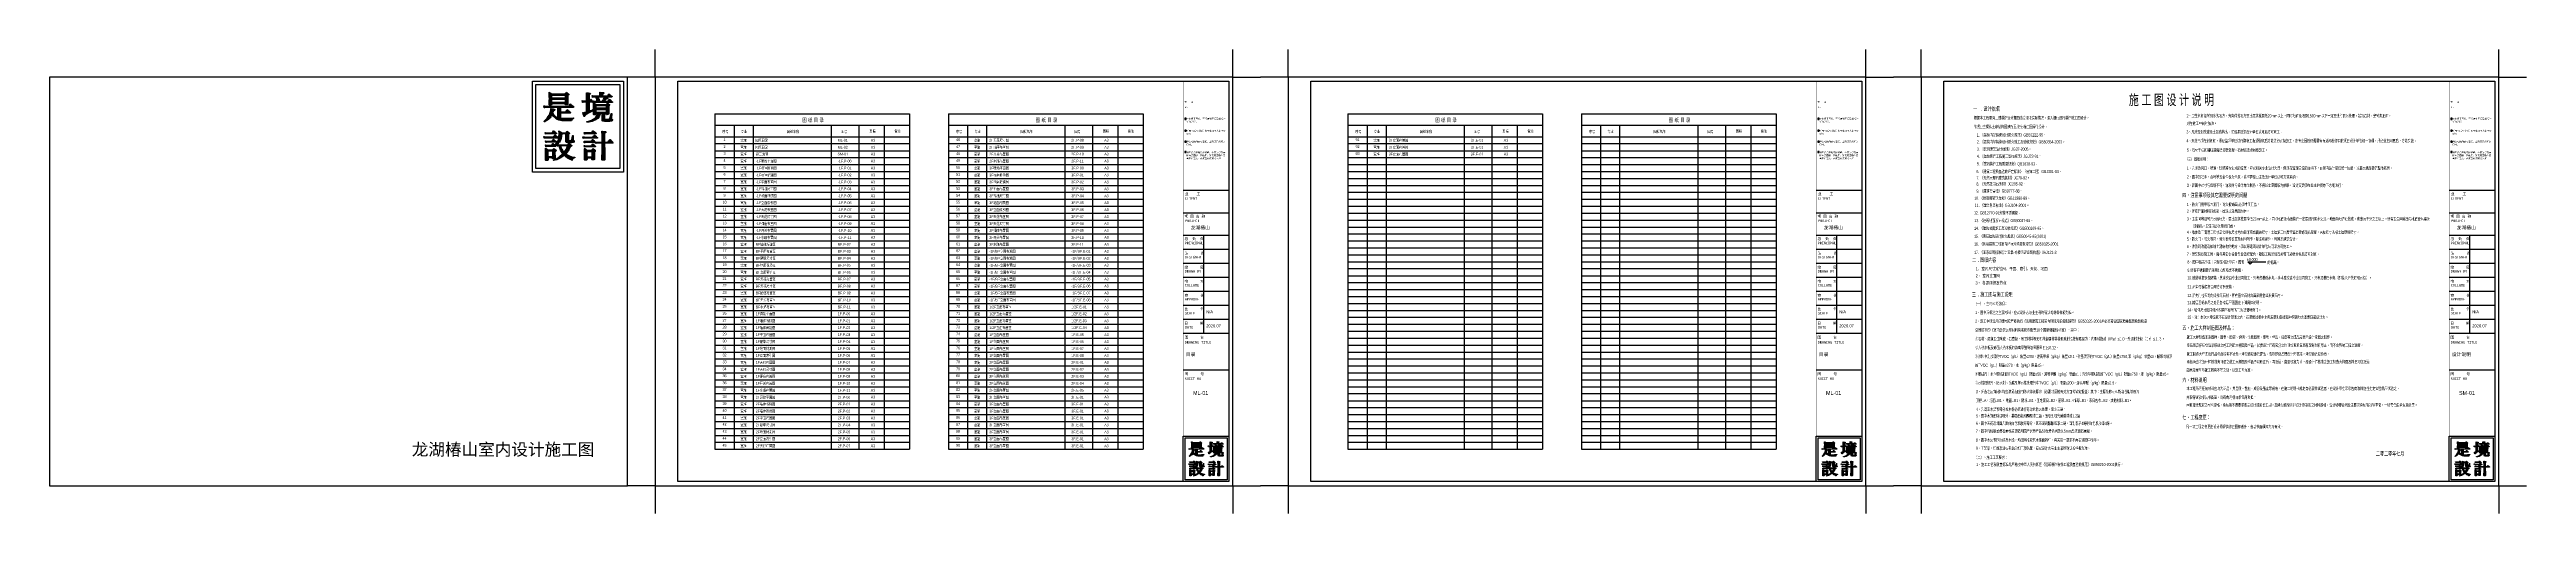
# Paper-space layout 'Layout1' of a CAD drawing. Extents: x -33 to 1767, y -6 to 331.
import ezdxf

# ---------------------------------------------------------------- set-up
doc = ezdxf.new("R2010")
doc.units = 0
doc.header["$LTSCALE"] = 10
doc.header["$MEASUREMENT"] = 0
for name, color, linetype in [('E 立面标注尺寸', 9, 'Continuous'), ('P-Text  平面文字', 9, 'Continuous'), ('P图框', 9, 'Continuous'), ('图框', 7, 'Continuous'), ('平面家具(活动)', 134, 'Continuous')]:
    doc.layers.add(name, color=color, linetype=linetype)
doc.styles.add('PDC DIM', font='PMingLiU-ExtB.ttf', dxfattribs={"width": 0.8})
doc.styles.add('图框黑体', font='simhei.ttf')

# ---------------------------------------------------------------- blocks, each defined once
blk = doc.blocks.new('A$C2F647F21')
at = {"layer": 'P图框', "lineweight": -3}
h = blk.add_hatch(color=256, dxfattribs=at)
edge = h.paths.add_edge_path()
edge.add_spline(control_points=[(412.5, 37.3), (412.1, 37.6), (412, 37.7), (411.6, 38)], knot_values=[13, 13, 13, 13, 14, 14, 14, 14], degree=3, periodic=0)
edge.add_spline(control_points=[(411.6, 38), (411.6, 38), (411.6, 38.1), (411.6, 38.1)], knot_values=[0.00001, 0.00001, 0.00001, 0.00001, 0.99999, 0.99999, 0.99999, 0.99999], degree=3, periodic=0)
edge.add_spline(control_points=[(411.6, 38.1), (411.6, 38.1), (411.6, 38.1), (411.6, 38.1), (411.6, 38.1), (411.5, 38), (411.5, 38)], knot_values=[0.99999, 0.99999, 0.99999, 0.99999, 1, 1, 1, 2, 2, 2, 2], degree=3, periodic=0)
edge.add_spline(control_points=[(411.5, 38), (411.3, 37.7), (411.2, 37.6), (411, 37.4), (411, 37.4), (409.5, 37.4), (409.5, 37.4)], knot_values=[2, 2, 2, 2, 3, 3, 3, 4, 4, 4, 4], degree=3, periodic=0)
edge.add_spline(control_points=[(409.5, 37.4), (409.2, 37.4), (408.9, 37.4), (408.6, 37.5)], knot_values=[4, 4, 4, 4, 5, 5, 5, 5], degree=3, periodic=0)
edge.add_spline(control_points=[(408.6, 37.5), (408.6, 37.5), (408.4, 37.5), (408.4, 37.5)], knot_values=[5.00001, 5.00001, 5.00001, 5.00001, 5.99999, 5.99999, 5.99999, 5.99999], degree=3, periodic=0)
edge.add_spline(control_points=[(408.4, 37.5), (408.4, 37.5), (408.4, 37.5), (408.4, 37.5), (408.4, 37.5), (408.5, 37.3), (408.5, 37.2)], knot_values=[5.99999, 5.99999, 5.99999, 5.99999, 6, 6, 6, 6.5, 6.5, 6.5, 6.5], degree=3, periodic=0)
edge.add_spline(control_points=[(408.5, 37.2), (408.5, 37), (408.6, 36.9), (408.6, 36.9)], knot_values=[6.5, 6.5, 6.5, 6.5, 7, 7, 7, 7], degree=3, periodic=0)
edge.add_spline(control_points=[(408.6, 36.9), (408.6, 36.9), (408.6, 36.9), (408.6, 36.9)], knot_values=[7.00001, 7.00001, 7.00001, 7.00001, 8, 8, 8, 8], degree=3, periodic=0)
edge.add_spline(control_points=[(408.6, 36.9), (409.1, 36.9), (409.3, 36.9), (409.5, 36.9), (409.5, 36.9), (412.4, 36.9), (412.4, 36.9)], knot_values=[8, 8, 8, 8, 9, 9, 9, 10, 10, 10, 10], degree=3, periodic=0)
edge.add_spline(control_points=[(412.4, 36.9), (412.6, 36.9), (412.6, 37), (412.6, 37.1)], knot_values=[10, 10, 10, 10, 11, 11, 11, 11], degree=3, periodic=0)
edge.add_spline(control_points=[(412.6, 37.1), (412.6, 37.1), (412.6, 37.2), (412.6, 37.2)], knot_values=[11, 11, 11, 11, 12, 12, 12, 12], degree=3, periodic=0)
edge.add_spline(control_points=[(412.6, 37.2), (412.6, 37.2), (412.5, 37.3), (412.5, 37.3)], knot_values=[12.00001, 12.00001, 12.00001, 12.00001, 13, 13, 13, 13], degree=3, periodic=0)
edge = h.paths.add_edge_path()
edge.add_spline(control_points=[(413.1, 35.8), (412.7, 36.1), (412.5, 36.2), (412.1, 36.5)], knot_values=[4, 4, 4, 4, 5, 5, 5, 5], degree=3, periodic=0)
edge.add_spline(control_points=[(412.1, 36.5), (412.1, 36.5), (412, 36.6), (412, 36.6)], knot_values=[5.00001, 5.00001, 5.00001, 5.00001, 5.99999, 5.99999, 5.99999, 5.99999], degree=3, periodic=0)
edge.add_spline(control_points=[(412, 36.6), (412, 36.6), (412, 36.6), (412, 36.6), (412, 36.6), (412, 36.5), (412, 36.5)], knot_values=[5.99999, 5.99999, 5.99999, 5.99999, 6, 6, 6, 7, 7, 7, 7], degree=3, periodic=0)
edge.add_spline(control_points=[(412, 36.5), (411.9, 36.4), (411.8, 36.3), (411.7, 36.2)], knot_values=[7, 7, 7, 7, 8, 8, 8, 8], degree=3, periodic=0)
edge.add_spline(control_points=[(411.7, 36.2), (411.6, 36.1), (411.5, 36), (411.4, 35.9), (411.4, 35.9), (409.4, 35.9), (409.4, 35.9)], knot_values=[8, 8, 8, 8, 9, 9, 9, 10, 10, 10, 10], degree=3, periodic=0)
edge.add_spline(control_points=[(409.4, 35.9), (408.8, 35.9), (408.6, 35.9), (408.1, 36)], knot_values=[10, 10, 10, 10, 11, 11, 11, 11], degree=3, periodic=0)
edge.add_spline(control_points=[(408.1, 36), (408.1, 36), (408, 36), (408, 36)], knot_values=[11.00001, 11.00001, 11.00001, 11.00001, 11.99999, 11.99999, 11.99999, 11.99999], degree=3, periodic=0)
edge.add_spline(control_points=[(408, 36), (408, 36), (408, 36), (408, 36), (408, 36), (408, 35.8), (408.1, 35.7)], knot_values=[11.99999, 11.99999, 11.99999, 11.99999, 12, 12, 12, 12.5, 12.5, 12.5, 12.5], degree=3, periodic=0)
edge.add_spline(control_points=[(408.1, 35.7), (408.1, 35.5), (408.1, 35.3), (408.1, 35.3)], knot_values=[12.5, 12.5, 12.5, 12.5, 13, 13, 13, 13], degree=3, periodic=0)
edge.add_spline(control_points=[(408.1, 35.3), (408.1, 35.3), (408.2, 35.4), (408.2, 35.4)], knot_values=[13.00001, 13.00001, 13.00001, 13.00001, 14, 14, 14, 14], degree=3, periodic=0)
edge.add_spline(control_points=[(408.2, 35.4), (408.6, 35.4), (408.8, 35.4), (409.4, 35.4), (409.4, 35.4), (410.3, 35.4), (411.2, 35.4)], knot_values=[14, 14, 14, 14, 15, 15, 15, 15.5, 15.5, 15.5, 15.5], degree=3, periodic=0)
edge.add_spline(control_points=[(411.2, 35.4), (412.1, 35.4), (413, 35.4), (413, 35.4)], knot_values=[15.5, 15.5, 15.5, 15.5, 16, 16, 16, 16], degree=3, periodic=0)
edge.add_spline(control_points=[(413, 35.4), (413.2, 35.4), (413.2, 35.5), (413.2, 35.6)], knot_values=[0, 0, 0, 0, 1, 1, 1, 1], degree=3, periodic=0)
edge.add_spline(control_points=[(413.2, 35.6), (413.2, 35.6), (413.2, 35.7), (413.1, 35.7)], knot_values=[1, 1, 1, 1, 2, 2, 2, 2], degree=3, periodic=0)
edge.add_spline(control_points=[(413.1, 35.7), (413.1, 35.7), (413.1, 35.7), (413.1, 35.7)], knot_values=[2.00001, 2.00001, 2.00001, 2.00001, 2.99999, 2.99999, 2.99999, 2.99999], degree=3, periodic=0)
edge.add_spline(control_points=[(413.1, 35.7), (413.1, 35.7), (413.1, 35.7), (413.1, 35.7), (413.1, 35.7), (413.1, 35.8), (413.1, 35.8)], knot_values=[2.99999, 2.99999, 2.99999, 2.99999, 3, 3, 3, 4, 4, 4, 4], degree=3, periodic=0)
edge = h.paths.add_edge_path()
edge.add_spline(control_points=[(412.4, 34.2), (412.1, 34.6), (412, 34.7), (411.6, 35)], knot_values=[14, 14, 14, 14, 15, 15, 15, 15], degree=3, periodic=0)
edge.add_spline(control_points=[(411.6, 35), (411.6, 35), (411.5, 35), (411.5, 35)], knot_values=[0.00001, 0.00001, 0.00001, 0.00001, 0.99999, 0.99999, 0.99999, 0.99999], degree=3, periodic=0)
edge.add_spline(control_points=[(411.5, 35), (411.5, 35), (411.5, 35), (411.5, 35), (411.5, 35), (411.4, 35), (411.4, 35)], knot_values=[0.99999, 0.99999, 0.99999, 0.99999, 1, 1, 1, 2, 2, 2, 2], degree=3, periodic=0)
edge.add_spline(control_points=[(411.4, 35), (411.3, 34.9), (411.2, 34.7), (411.1, 34.6)], knot_values=[2, 2, 2, 2, 3, 3, 3, 3], degree=3, periodic=0)
edge.add_spline(control_points=[(411.1, 34.6), (411, 34.5), (411, 34.4), (410.9, 34.3), (410.9, 34.3), (409.7, 34.3), (409.7, 34.3)], knot_values=[3, 3, 3, 3, 4, 4, 4, 5, 5, 5, 5], degree=3, periodic=0)
edge.add_spline(control_points=[(409.7, 34.3), (409.4, 34.3), (409.1, 34.4), (408.7, 34.4)], knot_values=[5, 5, 5, 5, 6, 6, 6, 6], degree=3, periodic=0)
edge.add_spline(control_points=[(408.7, 34.4), (408.7, 34.4), (408.6, 34.5), (408.6, 34.5)], knot_values=[6.00001, 6.00001, 6.00001, 6.00001, 6.99999, 6.99999, 6.99999, 6.99999], degree=3, periodic=0)
edge.add_spline(control_points=[(408.6, 34.5), (408.6, 34.5), (408.6, 34.5), (408.6, 34.5), (408.6, 34.5), (408.6, 34.3), (408.7, 34.1)], knot_values=[6.99999, 6.99999, 6.99999, 6.99999, 7, 7, 7, 7.5, 7.5, 7.5, 7.5], degree=3, periodic=0)
edge.add_spline(control_points=[(408.7, 34.1), (408.7, 34), (408.7, 33.8), (408.7, 33.8)], knot_values=[7.5, 7.5, 7.5, 7.5, 8, 8, 8, 8], degree=3, periodic=0)
edge.add_spline(control_points=[(408.7, 33.8), (408.7, 33.8), (408.8, 33.8), (408.8, 33.8)], knot_values=[8.00001, 8.00001, 8.00001, 8.00001, 9, 9, 9, 9], degree=3, periodic=0)
edge.add_spline(control_points=[(408.8, 33.8), (409.2, 33.9), (409.3, 33.9), (409.7, 33.9), (409.7, 33.9), (412.3, 33.9), (412.3, 33.9)], knot_values=[9, 9, 9, 9, 10, 10, 10, 11, 11, 11, 11], degree=3, periodic=0)
edge.add_spline(control_points=[(412.3, 33.9), (412.4, 33.9), (412.5, 34), (412.5, 34.1)], knot_values=[11, 11, 11, 11, 12, 12, 12, 12], degree=3, periodic=0)
edge.add_spline(control_points=[(412.5, 34.1), (412.5, 34.1), (412.5, 34.2), (412.5, 34.2)], knot_values=[12, 12, 12, 12, 13, 13, 13, 13], degree=3, periodic=0)
edge.add_spline(control_points=[(412.5, 34.2), (412.5, 34.2), (412.4, 34.2), (412.4, 34.2)], knot_values=[13.00001, 13.00001, 13.00001, 13.00001, 14, 14, 14, 14], degree=3, periodic=0)
edge = h.paths.add_edge_path()
edge.add_spline(control_points=[(412.3, 32.7), (411.9, 33), (411.8, 33.1), (411.4, 33.5)], knot_values=[4, 4, 4, 4, 5, 5, 5, 5], degree=3, periodic=0)
edge.add_spline(control_points=[(411.4, 33.5), (411.4, 33.5), (411.4, 33.5), (411.4, 33.5)], knot_values=[5.00001, 5.00001, 5.00001, 5.00001, 5.99999, 5.99999, 5.99999, 5.99999], degree=3, periodic=0)
edge.add_spline(control_points=[(411.4, 33.5), (411.4, 33.5), (411.4, 33.5), (411.4, 33.5), (411.4, 33.5), (411.3, 33.4), (411.3, 33.4)], knot_values=[5.99999, 5.99999, 5.99999, 5.99999, 6, 6, 6, 7, 7, 7, 7], degree=3, periodic=0)
edge.add_spline(control_points=[(411.3, 33.4), (411, 33.2), (411, 33.1), (410.7, 32.8), (410.7, 32.8), (409.7, 32.8), (409.7, 32.8)], knot_values=[7, 7, 7, 7, 8, 8, 8, 9, 9, 9, 9], degree=3, periodic=0)
edge.add_spline(control_points=[(409.7, 32.8), (409.4, 32.8), (409.1, 32.8), (408.7, 32.9), (408.7, 32.9), (408.7, 32.9), (408.7, 32.9)], knot_values=[9, 9, 9, 9, 10, 10, 10, 10.375023, 10.375023, 10.375023, 10.375023], degree=3, periodic=0)
edge.add_spline(control_points=[(408.7, 32.9), (408.6, 32.9), (408.6, 32.9), (408.6, 32.9)], knot_values=[10.375023, 10.375023, 10.375023, 10.375023, 10.750015, 10.750015, 10.750015, 10.750015], degree=3, periodic=0)
edge.add_spline(control_points=[(408.6, 32.9), (408.6, 32.9), (408.6, 32.9), (408.6, 32.9), (408.6, 32.9), (408.6, 32.9), (408.6, 32.9)], knot_values=[10.999033, 10.999033, 10.999033, 10.999033, 11, 11, 11, 11.001231, 11.001231, 11.001231, 11.001231], degree=3, periodic=0)
edge.add_spline(control_points=[(408.6, 32.9), (408.6, 32.9), (408.6, 32.9), (408.6, 32.9)], knot_values=[11.078133, 11.078133, 11.078133, 11.078133, 11.125008, 11.125008, 11.125008, 11.125008], degree=3, periodic=0)
edge.add_spline(control_points=[(408.6, 32.9), (408.6, 32.9), (408.6, 32.9), (408.6, 32.8)], knot_values=[11.125008, 11.125008, 11.125008, 11.125008, 11.312504, 11.312504, 11.312504, 11.312504], degree=3, periodic=0)
edge.add_spline(control_points=[(408.6, 32.8), (408.6, 32.7), (408.6, 32.7), (408.6, 32.6)], knot_values=[11.312504, 11.312504, 11.312504, 11.312504, 11.5, 11.5, 11.5, 11.5], degree=3, periodic=0)
edge.add_spline(control_points=[(408.6, 32.6), (408.7, 32.6), (408.7, 32.5), (408.7, 32.5)], knot_values=[11.5, 11.5, 11.5, 11.5, 11.687496, 11.687496, 11.687496, 11.687496], degree=3, periodic=0)
edge.add_spline(control_points=[(408.7, 32.5), (408.7, 32.4), (408.7, 32.4), (408.7, 32.3)], knot_values=[11.687496, 11.687496, 11.687496, 11.687496, 11.874992, 11.874992, 11.874992, 11.874992], degree=3, periodic=0)
edge.add_spline(control_points=[(408.7, 32.3), (408.7, 32.3), (408.7, 32.3), (408.7, 32.3), (408.7, 32.3), (408.7, 32.3), (408.7, 32.3)], knot_values=[11.999502, 11.999502, 11.999502, 11.999502, 12, 12, 12, 12.002431, 12.002431, 12.002431, 12.002431], degree=3, periodic=0)
edge.add_spline(control_points=[(408.7, 32.3), (408.7, 32.3), (408.7, 32.3), (408.7, 32.3)], knot_values=[12.002431, 12.002431, 12.002431, 12.002431, 12.003896, 12.003896, 12.003896, 12.003896], degree=3, periodic=0)
edge.add_spline(control_points=[(408.7, 32.3), (408.7, 32.3), (408.7, 32.3), (408.7, 32.3)], knot_values=[12.003896, 12.003896, 12.003896, 12.003896, 12.009755, 12.009755, 12.009755, 12.009755], degree=3, periodic=0)
edge.add_spline(control_points=[(408.7, 32.3), (408.7, 32.3), (408.7, 32.3), (408.7, 32.3)], knot_values=[12.009755, 12.009755, 12.009755, 12.009755, 12.015615, 12.015615, 12.015615, 12.015615], degree=3, periodic=0)
edge.add_spline(control_points=[(408.7, 32.3), (408.7, 32.3), (408.7, 32.3), (408.7, 32.3)], knot_values=[12.015615, 12.015615, 12.015615, 12.015615, 12.039052, 12.039052, 12.039052, 12.039052], degree=3, periodic=0)
edge.add_spline(control_points=[(408.7, 32.3), (408.7, 32.3), (408.7, 32.3), (408.7, 32.3)], knot_values=[12.039052, 12.039052, 12.039052, 12.039052, 12.062489, 12.062489, 12.062489, 12.062489], degree=3, periodic=0)
edge.add_spline(control_points=[(408.7, 32.3), (408.7, 32.3), (408.7, 32.3), (408.7, 32.3)], knot_values=[12.062489, 12.062489, 12.062489, 12.062489, 12.156237, 12.156237, 12.156237, 12.156237], degree=3, periodic=0)
edge.add_spline(control_points=[(408.7, 32.3), (408.7, 32.3), (408.7, 32.3), (408.7, 32.3)], knot_values=[12.156237, 12.156237, 12.156237, 12.156237, 12.249985, 12.249985, 12.249985, 12.249985], degree=3, periodic=0)
edge.add_spline(control_points=[(408.7, 32.3), (408.7, 32.3), (408.8, 32.3), (408.8, 32.3)], knot_values=[12.249985, 12.249985, 12.249985, 12.249985, 12.624977, 12.624977, 12.624977, 12.624977], degree=3, periodic=0)
edge.add_spline(control_points=[(408.8, 32.3), (408.8, 32.3), (408.8, 32.3), (408.8, 32.3)], knot_values=[12.624977, 12.624977, 12.624977, 12.624977, 13, 13, 13, 13], degree=3, periodic=0)
edge.add_spline(control_points=[(408.8, 32.3), (409.2, 32.4), (409.3, 32.4), (409.7, 32.4), (409.7, 32.4), (412.2, 32.4), (412.2, 32.4)], knot_values=[0, 0, 0, 0, 1, 1, 1, 2, 2, 2, 2], degree=3, periodic=0)
edge.add_spline(control_points=[(412.2, 32.4), (412.3, 32.4), (412.4, 32.4), (412.4, 32.5)], knot_values=[2, 2, 2, 2, 3, 3, 3, 3], degree=3, periodic=0)
edge.add_spline(control_points=[(412.4, 32.5), (412.4, 32.6), (412.4, 32.6), (412.3, 32.7)], knot_values=[3, 3, 3, 3, 4, 4, 4, 4], degree=3, periodic=0)
h = blk.add_hatch(color=256, dxfattribs=at)
edge = h.paths.add_edge_path()
edge.add_spline(control_points=[(414.9, 44.9), (414.5, 44.9), (414, 44.9), (414, 44.9), (414, 44.9), (414, 45.4), (414, 45.8)], knot_values=[39.5, 39.5, 39.5, 39.5, 40, 40, 40, 40.5, 40.5, 40.5, 40.5], degree=3, periodic=0)
edge.add_spline(control_points=[(414, 45.8), (414, 46.2), (414, 46.6), (414, 46.6), (414, 46.6), (418.7, 46.6), (418.7, 46.6)], knot_values=[40.5, 40.5, 40.5, 40.5, 41, 41, 41, 42, 42, 42, 42], degree=3, periodic=0)
edge.add_spline(control_points=[(418.7, 46.6), (418.8, 46.6), (418.9, 46.6), (418.9, 46.7)], knot_values=[42, 42, 42, 42, 43, 43, 43, 43], degree=3, periodic=0)
edge.add_spline(control_points=[(418.9, 46.7), (418.9, 46.7), (418.8, 46.8), (418.8, 46.8)], knot_values=[43, 43, 43, 43, 44, 44, 44, 44], degree=3, periodic=0)
edge.add_spline(control_points=[(418.8, 46.8), (418.3, 47.2), (418.2, 47.4), (417.7, 47.8)], knot_values=[44, 44, 44, 44, 45, 45, 45, 45], degree=3, periodic=0)
edge.add_spline(control_points=[(417.7, 47.8), (417.7, 47.8), (417.6, 47.8), (417.6, 47.8)], knot_values=[45.00001, 45.00001, 45.00001, 45.00001, 45.99999, 45.99999, 45.99999, 45.99999], degree=3, periodic=0)
edge.add_spline(control_points=[(417.6, 47.8), (417.6, 47.8), (417.6, 47.8), (417.6, 47.8), (417.6, 47.8), (417.6, 47.8), (417.6, 47.8)], knot_values=[45.99999, 45.99999, 45.99999, 45.99999, 46, 46, 46, 47, 47, 47, 47], degree=3, periodic=0)
edge.add_spline(control_points=[(417.6, 47.8), (417.4, 47.5), (417.3, 47.4), (417.1, 47.1)], knot_values=[47, 47, 47, 47, 48, 48, 48, 48], degree=3, periodic=0)
edge.add_spline(control_points=[(417.1, 47.1), (417.1, 47.1), (417, 47), (417, 47)], knot_values=[48.00001, 48.00001, 48.00001, 48.00001, 48.99999, 48.99999, 48.99999, 48.99999], degree=3, periodic=0)
edge.add_spline(control_points=[(417, 47), (417, 47), (409.5, 47), (409.5, 47)], knot_values=[49, 49, 49, 49, 50, 50, 50, 50], degree=3, periodic=0)
edge.add_spline(control_points=[(409.5, 47), (408.6, 47), (408.6, 47), (408.2, 47.1), (408.2, 47.1), (408.2, 47.1), (408.1, 47.1)], knot_values=[50, 50, 50, 50, 51, 51, 51, 51.375023, 51.375023, 51.375023, 51.375023], degree=3, periodic=0)
edge.add_spline(control_points=[(408.1, 47.1), (408.1, 47.1), (408.1, 47.1), (408.1, 47.1)], knot_values=[51.375023, 51.375023, 51.375023, 51.375023, 51.750015, 51.750015, 51.750015, 51.750015], degree=3, periodic=0)
edge.add_spline(control_points=[(408.1, 47.1), (408.1, 47.1), (408.1, 47.1), (408.1, 47.1), (408.1, 47.1), (408.1, 47.1), (408.1, 47.1)], knot_values=[51.999033, 51.999033, 51.999033, 51.999033, 52, 52, 52, 52.001231, 52.001231, 52.001231, 52.001231], degree=3, periodic=0)
edge.add_spline(control_points=[(408.1, 47.1), (408.1, 47.1), (408.1, 47.1), (408.1, 47.1)], knot_values=[52.001231, 52.001231, 52.001231, 52.001231, 52.001963, 52.001963, 52.001963, 52.001963], degree=3, periodic=0)
edge.add_spline(control_points=[(408.1, 47.1), (408.1, 47.1), (408.1, 47.1), (408.1, 47.1)], knot_values=[52.001963, 52.001963, 52.001963, 52.001963, 52.004893, 52.004893, 52.004893, 52.004893], degree=3, periodic=0)
edge.add_spline(control_points=[(408.1, 47.1), (408.1, 47.1), (408.1, 47.1), (408.1, 47.1)], knot_values=[52.004893, 52.004893, 52.004893, 52.004893, 52.007822, 52.007822, 52.007822, 52.007822], degree=3, periodic=0)
edge.add_spline(control_points=[(408.1, 47.1), (408.1, 47.1), (408.1, 47.1), (408.1, 47.1)], knot_values=[52.007822, 52.007822, 52.007822, 52.007822, 52.019541, 52.019541, 52.019541, 52.019541], degree=3, periodic=0)
edge.add_spline(control_points=[(408.1, 47.1), (408.1, 47.1), (408.1, 47.1), (408.1, 47.1)], knot_values=[52.019541, 52.019541, 52.019541, 52.019541, 52.031259, 52.031259, 52.031259, 52.031259], degree=3, periodic=0)
edge.add_spline(control_points=[(408.1, 47.1), (408.1, 47.1), (408.1, 47.1), (408.1, 47.1)], knot_values=[52.031259, 52.031259, 52.031259, 52.031259, 52.078133, 52.078133, 52.078133, 52.078133], degree=3, periodic=0)
edge.add_spline(control_points=[(408.1, 47.1), (408.1, 47.1), (408.1, 47.1), (408.1, 47.1)], knot_values=[52.078133, 52.078133, 52.078133, 52.078133, 52.125008, 52.125008, 52.125008, 52.125008], degree=3, periodic=0)
edge.add_spline(control_points=[(408.1, 47.1), (408.1, 47.1), (408.1, 47), (408.1, 47)], knot_values=[52.125008, 52.125008, 52.125008, 52.125008, 52.312504, 52.312504, 52.312504, 52.312504], degree=3, periodic=0)
edge.add_spline(control_points=[(408.1, 47), (408.1, 46.9), (408.1, 46.9), (408.1, 46.8)], knot_values=[52.312504, 52.312504, 52.312504, 52.312504, 52.5, 52.5, 52.5, 52.5], degree=3, periodic=0)
edge.add_spline(control_points=[(408.1, 46.8), (408.1, 46.7), (408.1, 46.7), (408.1, 46.6)], knot_values=[52.5, 52.5, 52.5, 52.5, 52.687496, 52.687496, 52.687496, 52.687496], degree=3, periodic=0)
edge.add_spline(control_points=[(408.1, 46.6), (408.1, 46.6), (408.2, 46.5), (408.2, 46.5)], knot_values=[52.687496, 52.687496, 52.687496, 52.687496, 52.874992, 52.874992, 52.874992, 52.874992], degree=3, periodic=0)
edge.add_spline(control_points=[(408.2, 46.5), (408.2, 46.5), (408.2, 46.5), (408.2, 46.5)], knot_values=[52.874992, 52.874992, 52.874992, 52.874992, 52.921867, 52.921867, 52.921867, 52.921867], degree=3, periodic=0)
edge.add_spline(control_points=[(408.2, 46.4), (408.2, 46.4), (408.2, 46.4), (408.2, 46.4), (408.2, 46.4), (408.2, 46.4), (408.2, 46.4)], knot_values=[52.999502, 52.999502, 52.999502, 52.999502, 53, 53, 53, 53.002431, 53.002431, 53.002431, 53.002431], degree=3, periodic=0)
edge.add_spline(control_points=[(408.2, 46.4), (408.2, 46.4), (408.2, 46.4), (408.2, 46.4)], knot_values=[53.002431, 53.002431, 53.002431, 53.002431, 53.003896, 53.003896, 53.003896, 53.003896], degree=3, periodic=0)
edge.add_spline(control_points=[(408.2, 46.4), (408.2, 46.4), (408.2, 46.4), (408.2, 46.4)], knot_values=[53.003896, 53.003896, 53.003896, 53.003896, 53.009755, 53.009755, 53.009755, 53.009755], degree=3, periodic=0)
edge.add_spline(control_points=[(408.2, 46.4), (408.2, 46.4), (408.2, 46.4), (408.2, 46.4)], knot_values=[53.009755, 53.009755, 53.009755, 53.009755, 53.015615, 53.015615, 53.015615, 53.015615], degree=3, periodic=0)
edge.add_spline(control_points=[(408.2, 46.4), (408.2, 46.4), (408.2, 46.4), (408.2, 46.4)], knot_values=[53.015615, 53.015615, 53.015615, 53.015615, 53.039052, 53.039052, 53.039052, 53.039052], degree=3, periodic=0)
edge.add_spline(control_points=[(408.2, 46.4), (408.2, 46.4), (408.2, 46.4), (408.2, 46.4)], knot_values=[53.039052, 53.039052, 53.039052, 53.039052, 53.062489, 53.062489, 53.062489, 53.062489], degree=3, periodic=0)
edge.add_spline(control_points=[(408.2, 46.4), (408.2, 46.4), (408.2, 46.4), (408.2, 46.4)], knot_values=[53.062489, 53.062489, 53.062489, 53.062489, 53.156237, 53.156237, 53.156237, 53.156237], degree=3, periodic=0)
edge.add_spline(control_points=[(408.2, 46.4), (408.2, 46.4), (408.2, 46.4), (408.2, 46.5)], knot_values=[53.156237, 53.156237, 53.156237, 53.156237, 53.249985, 53.249985, 53.249985, 53.249985], degree=3, periodic=0)
edge.add_spline(control_points=[(408.2, 46.5), (408.2, 46.5), (408.2, 46.5), (408.2, 46.5)], knot_values=[53.249985, 53.249985, 53.249985, 53.249985, 53.624977, 53.624977, 53.624977, 53.624977], degree=3, periodic=0)
edge.add_spline(control_points=[(408.2, 46.5), (408.2, 46.5), (408.2, 46.5), (408.2, 46.5)], knot_values=[53.624977, 53.624977, 53.624977, 53.624977, 54, 54, 54, 54], degree=3, periodic=0)
edge.add_spline(control_points=[(408.2, 46.5), (408.7, 46.6), (408.7, 46.6), (409.5, 46.6), (409.5, 46.6), (410.4, 46.6), (411.3, 46.6)], knot_values=[0, 0, 0, 0, 1, 1, 1, 1.5, 1.5, 1.5, 1.5], degree=3, periodic=0)
edge.add_spline(control_points=[(411.3, 46.6), (412.2, 46.6), (413, 46.6), (413, 46.6), (413, 46.6), (413, 42.9), (413, 42.9)], knot_values=[1.5, 1.5, 1.5, 1.5, 2, 2, 2, 3, 3, 3, 3], degree=3, periodic=0)
edge.add_spline(control_points=[(413, 42.9), (412.6, 43.1), (412.3, 43.2), (412, 43.5)], knot_values=[3, 3, 3, 3, 4, 4, 4, 4], degree=3, periodic=0)
edge.add_spline(control_points=[(412, 43.5), (411.6, 43.8), (411.5, 44), (411.2, 44.6)], knot_values=[4, 4, 4, 4, 5, 5, 5, 5], degree=3, periodic=0)
edge.add_spline(control_points=[(411.2, 44.6), (411.3, 44.8), (411.3, 44.9), (411.5, 45.4)], knot_values=[5, 5, 5, 5, 6, 6, 6, 6], degree=3, periodic=0)
edge.add_spline(control_points=[(411.5, 45.4), (411.9, 45.4), (412, 45.5), (412, 45.6)], knot_values=[6, 6, 6, 6, 7, 7, 7, 7], degree=3, periodic=0)
edge.add_spline(control_points=[(412, 45.6), (412, 45.8), (411.8, 45.9), (410.7, 46.2)], knot_values=[7, 7, 7, 7, 8, 8, 8, 8], degree=3, periodic=0)
edge.add_spline(control_points=[(410.7, 46.2), (410.7, 46.2), (410.6, 46.2), (410.6, 46.2)], knot_values=[8.00001, 8.00001, 8.00001, 8.00001, 8.99999, 8.99999, 8.99999, 8.99999], degree=3, periodic=0)
edge.add_spline(control_points=[(410.6, 46.2), (410.6, 46.2), (410.6, 46.2), (410.6, 46.2), (410.6, 46.2), (410.6, 46.1), (410.6, 46.1)], knot_values=[8.99999, 8.99999, 8.99999, 8.99999, 9, 9, 9, 10, 10, 10, 10], degree=3, periodic=0)
edge.add_spline(control_points=[(410.6, 46.1), (410.6, 45.8), (410.6, 45.7), (410.5, 45.6)], knot_values=[10, 10, 10, 10, 11, 11, 11, 11], degree=3, periodic=0)
edge.add_spline(control_points=[(410.5, 45.6), (410.4, 45.1), (410.2, 44.4), (410, 43.9)], knot_values=[11, 11, 11, 11, 12, 12, 12, 12], degree=3, periodic=0)
edge.add_spline(control_points=[(410, 43.9), (409.5, 43), (409, 42.3), (408.2, 41.6)], knot_values=[12, 12, 12, 12, 13, 13, 13, 13], degree=3, periodic=0)
edge.add_spline(control_points=[(408.2, 41.6), (408.2, 41.6), (408.1, 41.5), (408.1, 41.5)], knot_values=[13.00001, 13.00001, 13.00001, 13.00001, 13.99999, 13.99999, 13.99999, 13.99999], degree=3, periodic=0)
edge.add_spline(control_points=[(408.1, 41.5), (408.1, 41.5), (408.1, 41.5), (408.1, 41.5), (408.1, 41.5), (408.3, 41.3), (408.3, 41.3)], knot_values=[13.99999, 13.99999, 13.99999, 13.99999, 14, 14, 14, 14.99999, 14.99999, 14.99999, 14.99999], degree=3, periodic=0)
edge.add_spline(control_points=[(408.3, 41.3), (408.3, 41.3), (408.3, 41.4), (408.3, 41.4)], knot_values=[15.00001, 15.00001, 15.00001, 15.00001, 16, 16, 16, 16], degree=3, periodic=0)
edge.add_spline(control_points=[(408.3, 41.4), (409.8, 42.2), (410.4, 42.7), (411, 44.1)], knot_values=[16, 16, 16, 16, 17, 17, 17, 17], degree=3, periodic=0)
edge.add_spline(control_points=[(411, 44.1), (411.2, 43.6), (411.5, 43.3), (411.9, 42.8)], knot_values=[17, 17, 17, 17, 18, 18, 18, 18], degree=3, periodic=0)
edge.add_spline(control_points=[(411.9, 42.8), (412.8, 42), (413.9, 41.6), (415.8, 41.6)], knot_values=[18, 18, 18, 18, 19, 19, 19, 19], degree=3, periodic=0)
edge.add_spline(control_points=[(415.8, 41.6), (415.8, 41.6), (416.1, 41.6), (416.1, 41.6)], knot_values=[19.00001, 19.00001, 19.00001, 19.00001, 20, 20, 20, 20], degree=3, periodic=0)
edge.add_spline(control_points=[(416.1, 41.6), (417.3, 41.7), (417.3, 41.7), (418, 41.7)], knot_values=[20, 20, 20, 20, 21, 21, 21, 21], degree=3, periodic=0)
edge.add_spline(control_points=[(418, 41.7), (418, 41.7), (418.1, 41.7), (418.1, 41.7)], knot_values=[21.00001, 21.00001, 21.00001, 21.00001, 21.99999, 21.99999, 21.99999, 21.99999], degree=3, periodic=0)
edge.add_spline(control_points=[(418.1, 41.7), (418.1, 41.7), (418.1, 41.7), (418.1, 41.7), (418.1, 41.7), (418.1, 41.8), (418.1, 41.8)], knot_values=[21.99999, 21.99999, 21.99999, 21.99999, 22, 22, 22, 23, 23, 23, 23], degree=3, periodic=0)
edge.add_spline(control_points=[(418.1, 41.8), (418.1, 42), (418.1, 42), (418.3, 42.2)], knot_values=[23, 23, 23, 23, 24, 24, 24, 24], degree=3, periodic=0)
edge.add_spline(control_points=[(418.3, 42.2), (418.4, 42.3), (418.5, 42.4), (418.7, 42.5)], knot_values=[24, 24, 24, 24, 25, 25, 25, 25], degree=3, periodic=0)
edge.add_spline(control_points=[(418.7, 42.5), (418.7, 42.5), (418.8, 42.5), (418.8, 42.5)], knot_values=[25.00001, 25.00001, 25.00001, 25.00001, 25.99999, 25.99999, 25.99999, 25.99999], degree=3, periodic=0)
edge.add_spline(control_points=[(418.8, 42.5), (418.8, 42.5), (418.8, 42.5), (418.8, 42.5), (418.8, 42.5), (418.8, 42.8), (418.8, 42.8)], knot_values=[25.99999, 25.99999, 25.99999, 25.99999, 26, 26, 26, 26.99999, 26.99999, 26.99999, 26.99999], degree=3, periodic=0)
edge.add_spline(control_points=[(418.8, 42.8), (418.8, 42.8), (418.7, 42.8), (418.7, 42.8)], knot_values=[27.00001, 27.00001, 27.00001, 27.00001, 28, 28, 28, 28], degree=3, periodic=0)
edge.add_spline(control_points=[(418.7, 42.8), (416.8, 42.6), (416, 42.6), (415.3, 42.6)], knot_values=[28, 28, 28, 28, 29, 29, 29, 29], degree=3, periodic=0)
edge.add_spline(control_points=[(415.3, 42.6), (414.7, 42.6), (414.4, 42.6), (414, 42.7), (414, 42.7), (414, 43.1), (414, 43.6)], knot_values=[29, 29, 29, 29, 30, 30, 30, 30.5, 30.5, 30.5, 30.5], degree=3, periodic=0)
edge.add_spline(control_points=[(414, 43.6), (414, 44.1), (414, 44.5), (414, 44.5), (414, 44.5), (417.5, 44.5), (417.5, 44.5)], knot_values=[30.5, 30.5, 30.5, 30.5, 31, 31, 31, 32, 32, 32, 32], degree=3, periodic=0)
edge.add_spline(control_points=[(417.5, 44.5), (417.7, 44.5), (417.7, 44.6), (417.7, 44.7)], knot_values=[32, 32, 32, 32, 33, 33, 33, 33], degree=3, periodic=0)
edge.add_spline(control_points=[(417.7, 44.7), (417.7, 44.7), (417.7, 44.8), (417.6, 44.8)], knot_values=[33, 33, 33, 33, 34, 34, 34, 34], degree=3, periodic=0)
edge.add_spline(control_points=[(417.6, 44.8), (417.2, 45.2), (417.1, 45.3), (416.6, 45.7)], knot_values=[34, 34, 34, 34, 35, 35, 35, 35], degree=3, periodic=0)
edge.add_spline(control_points=[(416.6, 45.7), (416.6, 45.7), (416.5, 45.8), (416.5, 45.8)], knot_values=[35.00001, 35.00001, 35.00001, 35.00001, 35.99999, 35.99999, 35.99999, 35.99999], degree=3, periodic=0)
edge.add_spline(control_points=[(416.5, 45.8), (416.5, 45.8), (416.5, 45.8), (416.5, 45.8), (416.5, 45.8), (416.5, 45.7), (416.5, 45.7)], knot_values=[35.99999, 35.99999, 35.99999, 35.99999, 36, 36, 36, 37, 37, 37, 37], degree=3, periodic=0)
edge.add_spline(control_points=[(416.5, 45.7), (416.2, 45.4), (416.1, 45.3), (415.9, 45)], knot_values=[37, 37, 37, 37, 38, 38, 38, 38], degree=3, periodic=0)
edge.add_spline(control_points=[(415.9, 45), (415.9, 45), (415.8, 44.9), (415.8, 44.9)], knot_values=[38.00001, 38.00001, 38.00001, 38.00001, 38.99999, 38.99999, 38.99999, 38.99999], degree=3, periodic=0)
edge.add_spline(control_points=[(415.8, 44.9), (415.8, 44.9), (415.8, 44.9), (415.8, 44.9), (415.8, 44.9), (415.4, 44.9), (414.9, 44.9)], knot_values=[38.99999, 38.99999, 38.99999, 38.99999, 39, 39, 39, 39.5, 39.5, 39.5, 39.5], degree=3, periodic=0)
h = blk.add_hatch(color=256, dxfattribs=at)
edge = h.paths.add_edge_path()
edge.add_spline(control_points=[(416.8, 47.8), (416.8, 48.2), (416.8, 49), (416.8, 50.1), (416.8, 50.1), (416.8, 50.8), (416.8, 50.8)], knot_values=[14, 14, 14, 14, 15, 15, 15, 16, 16, 16, 16], degree=3, periodic=0)
edge.add_spline(control_points=[(416.8, 50.8), (417.1, 51.1), (417.1, 51.1), (417.1, 51.2)], knot_values=[16, 16, 16, 16, 17, 17, 17, 17], degree=3, periodic=0)
edge.add_spline(control_points=[(417.1, 51.2), (417.1, 51.3), (417.1, 51.3), (417, 51.4)], knot_values=[17, 17, 17, 17, 18, 18, 18, 18], degree=3, periodic=0)
edge.add_spline(control_points=[(417, 51.4), (417, 51.4), (416.9, 51.5), (416.9, 51.5)], knot_values=[18.00001, 18.00001, 18.00001, 18.00001, 19, 19, 19, 19], degree=3, periodic=0)
edge.add_spline(control_points=[(416.9, 51.5), (416.7, 51.7), (416.6, 51.8), (416.3, 52)], knot_values=[19, 19, 19, 19, 20, 20, 20, 20], degree=3, periodic=0)
edge.add_spline(control_points=[(416.3, 52), (416.3, 52), (416.2, 52), (416.2, 52)], knot_values=[20.00001, 20.00001, 20.00001, 20.00001, 20.99999, 20.99999, 20.99999, 20.99999], degree=3, periodic=0)
edge.add_spline(control_points=[(416.2, 52), (416.2, 52), (416.2, 52), (416.2, 52), (416.2, 52), (416.1, 51.9), (416.1, 51.9)], knot_values=[20.99999, 20.99999, 20.99999, 20.99999, 21, 21, 21, 22, 22, 22, 22], degree=3, periodic=0)
edge.add_spline(control_points=[(416.1, 51.9), (416, 51.7), (415.9, 51.6), (415.7, 51.4), (415.7, 51.4), (411, 51.4), (411, 51.4)], knot_values=[22, 22, 22, 22, 23, 23, 23, 24, 24, 24, 24], degree=3, periodic=0)
edge.add_spline(control_points=[(411, 51.4), (410.6, 51.7), (410.5, 51.8), (410.1, 52)], knot_values=[24, 24, 24, 24, 25, 25, 25, 25], degree=3, periodic=0)
edge.add_spline(control_points=[(410.1, 52), (410.1, 52), (409.9, 52.1), (409.9, 52.1)], knot_values=[25.00001, 25.00001, 25.00001, 25.00001, 25.99999, 25.99999, 25.99999, 25.99999], degree=3, periodic=0)
edge.add_spline(control_points=[(409.9, 52.1), (409.9, 52.1), (409.9, 51.9), (409.9, 51.9)], knot_values=[26.00001, 26.00001, 26.00001, 26.00001, 27, 27, 27, 27], degree=3, periodic=0)
edge.add_spline(control_points=[(409.9, 51.9), (410, 51), (410, 50.8), (410, 49.8)], knot_values=[27, 27, 27, 27, 28, 28, 28, 28], degree=3, periodic=0)
edge.add_spline(control_points=[(410, 49.8), (410, 48.7), (410, 48.4), (409.9, 47.6)], knot_values=[0, 0, 0, 0, 1, 1, 1, 1], degree=3, periodic=0)
edge.add_spline(control_points=[(409.9, 47.6), (409.9, 47.6), (409.9, 47.6), (409.9, 47.6)], knot_values=[1.00001, 1.00001, 1.00001, 1.00001, 2, 2, 2, 2], degree=3, periodic=0)
edge.add_spline(control_points=[(409.9, 47.6), (409.9, 47.4), (410, 47.4), (410.2, 47.4)], knot_values=[2, 2, 2, 2, 3, 3, 3, 3], degree=3, periodic=0)
edge.add_spline(control_points=[(410.2, 47.4), (410.2, 47.4), (410.2, 47.4), (410.2, 47.4)], knot_values=[3.00001, 3.00001, 3.00001, 3.00001, 4, 4, 4, 4], degree=3, periodic=0)
edge.add_spline(control_points=[(410.2, 47.4), (410.2, 47.4), (410.3, 47.4), (410.3, 47.4)], knot_values=[4, 4, 4, 4, 5, 5, 5, 5], degree=3, periodic=0)
edge.add_spline(control_points=[(410.3, 47.4), (410.3, 47.4), (410.4, 47.4), (410.4, 47.4)], knot_values=[5, 5, 5, 5, 6, 6, 6, 6], degree=3, periodic=0)
edge.add_spline(control_points=[(410.4, 47.4), (410.7, 47.4), (410.9, 47.4), (410.9, 47.6)], knot_values=[6, 6, 6, 6, 7, 7, 7, 7], degree=3, periodic=0)
edge.add_spline(control_points=[(410.9, 47.6), (410.9, 47.6), (410.9, 47.9), (410.9, 47.9)], knot_values=[7.00001, 7.00001, 7.00001, 7.00001, 7.99999, 7.99999, 7.99999, 7.99999], degree=3, periodic=0)
edge.add_spline(control_points=[(410.9, 47.9), (410.9, 47.9), (412.2, 47.9), (413.4, 47.9)], knot_values=[8, 8, 8, 8, 8.5, 8.5, 8.5, 8.5], degree=3, periodic=0)
edge.add_spline(control_points=[(413.4, 47.9), (414.6, 47.9), (415.8, 47.9), (415.8, 47.9)], knot_values=[8.5, 8.5, 8.5, 8.5, 9, 9, 9, 9], degree=3, periodic=0)
edge.add_spline(control_points=[(415.8, 47.9), (415.8, 47.9), (415.8, 47.6), (415.8, 47.6)], knot_values=[9.00001, 9.00001, 9.00001, 9.00001, 10, 10, 10, 10], degree=3, periodic=0)
edge.add_spline(control_points=[(415.8, 47.6), (415.8, 47.5), (415.9, 47.4), (416.1, 47.4)], knot_values=[10, 10, 10, 10, 11, 11, 11, 11], degree=3, periodic=0)
edge.add_spline(control_points=[(416.1, 47.4), (416.5, 47.4), (416.8, 47.5), (416.8, 47.7)], knot_values=[11, 11, 11, 11, 12, 12, 12, 12], degree=3, periodic=0)
edge.add_spline(control_points=[(416.8, 47.7), (416.8, 47.7), (416.8, 47.7), (416.8, 47.7)], knot_values=[12, 12, 12, 12, 13, 13, 13, 13], degree=3, periodic=0)
h.paths.add_polyline_path([(415.8, 49.5), (415.8, 48.3), (410.9, 48.3), (410.9, 49.5)], flags=16)
h.paths.add_polyline_path([(415.8, 49.9), (410.9, 49.9), (410.9, 51), (415.8, 51)], flags=16)
h = blk.add_hatch(color=256, dxfattribs=at)
edge = h.paths.add_edge_path()
edge.add_spline(control_points=[(418.2, 32.6), (418.2, 32.7), (418.2, 32.8), (418.1, 32.8)], knot_values=[2, 2, 2, 2, 3, 3, 3, 3], degree=3, periodic=0)
edge.add_spline(control_points=[(418.1, 32.8), (417.7, 33.1), (417.6, 33.2), (417.2, 33.5)], knot_values=[3, 3, 3, 3, 4, 4, 4, 4], degree=3, periodic=0)
edge.add_spline(control_points=[(417.2, 33.5), (417.2, 33.5), (417.1, 33.5), (417.1, 33.5)], knot_values=[4.00001, 4.00001, 4.00001, 4.00001, 4.99999, 4.99999, 4.99999, 4.99999], degree=3, periodic=0)
edge.add_spline(control_points=[(417.1, 33.5), (417.1, 33.5), (417.1, 33.5), (417.1, 33.5), (417.1, 33.5), (417.1, 33.4), (417.1, 33.4)], knot_values=[4.99999, 4.99999, 4.99999, 4.99999, 5, 5, 5, 6, 6, 6, 6], degree=3, periodic=0)
edge.add_spline(control_points=[(417.1, 33.4), (417, 33.3), (416.9, 33.3), (416.9, 33.2)], knot_values=[6, 6, 6, 6, 7, 7, 7, 7], degree=3, periodic=0)
edge.add_spline(control_points=[(416.9, 33.2), (416.8, 33.1), (416.8, 33.1), (416.7, 33), (416.7, 33), (413.8, 33), (413.8, 33)], knot_values=[7, 7, 7, 7, 8, 8, 8, 9, 9, 9, 9], degree=3, periodic=0)
edge.add_spline(control_points=[(413.8, 33), (413.4, 33), (413.1, 33), (412.8, 33.1)], knot_values=[9, 9, 9, 9, 10, 10, 10, 10], degree=3, periodic=0)
edge.add_spline(control_points=[(412.8, 33.1), (412.8, 33.1), (412.7, 33.1), (412.7, 33.1)], knot_values=[10.00001, 10.00001, 10.00001, 10.00001, 11, 11, 11, 11], degree=3, periodic=0)
edge.add_spline(control_points=[(412.7, 33.1), (413.3, 33.5), (413.6, 33.8), (413.9, 34.3)], knot_values=[11, 11, 11, 11, 12, 12, 12, 12], degree=3, periodic=0)
edge.add_spline(control_points=[(413.9, 34.3), (414.3, 35), (414.4, 35.5), (414.5, 36.9), (414.5, 36.9), (414.9, 36.9), (415.3, 36.9)], knot_values=[12, 12, 12, 12, 13, 13, 13, 13.5, 13.5, 13.5, 13.5], degree=3, periodic=0)
edge.add_spline(control_points=[(415.3, 36.9), (415.6, 36.9), (416, 36.9), (416, 36.9), (416, 36.9), (416, 35.2), (416, 35.2)], knot_values=[13.5, 13.5, 13.5, 13.5, 14, 14, 14, 15, 15, 15, 15], degree=3, periodic=0)
edge.add_spline(control_points=[(416, 35.2), (416, 34.9), (416, 34.7), (416, 34.4)], knot_values=[15, 15, 15, 15, 16, 16, 16, 16], degree=3, periodic=0)
edge.add_spline(control_points=[(416, 34.4), (416, 34.4), (416, 34.4), (416, 34.4)], knot_values=[16.00001, 16.00001, 16.00001, 16.00001, 17, 17, 17, 17], degree=3, periodic=0)
edge.add_spline(control_points=[(416, 34.4), (416, 34.1), (416, 33.9), (416.2, 33.8)], knot_values=[17, 17, 17, 17, 18, 18, 18, 18], degree=3, periodic=0)
edge.add_spline(control_points=[(416.2, 33.8), (416.4, 33.7), (416.6, 33.7), (417.4, 33.7)], knot_values=[18, 18, 18, 18, 19, 19, 19, 19], degree=3, periodic=0)
edge.add_spline(control_points=[(417.4, 33.7), (418.7, 33.7), (419.1, 33.8), (419.1, 34.2)], knot_values=[19, 19, 19, 19, 20, 20, 20, 20], degree=3, periodic=0)
edge.add_spline(control_points=[(419.1, 34.2), (419.1, 34.3), (419, 34.4), (418.9, 34.5)], knot_values=[20, 20, 20, 20, 21, 21, 21, 21], degree=3, periodic=0)
edge.add_spline(control_points=[(418.9, 34.5), (418.7, 34.6), (418.7, 34.6), (418.7, 34.7)], knot_values=[21, 21, 21, 21, 22, 22, 22, 22], degree=3, periodic=0)
edge.add_spline(control_points=[(418.7, 34.7), (418.7, 34.7), (418.7, 34.8), (418.7, 34.8)], knot_values=[22.00001, 22.00001, 22.00001, 22.00001, 22.99999, 22.99999, 22.99999, 22.99999], degree=3, periodic=0)
edge.add_spline(control_points=[(418.7, 34.8), (418.7, 34.8), (418.7, 34.8), (418.7, 34.8), (418.7, 34.8), (418.7, 35.2), (418.7, 35.6)], knot_values=[22.99999, 22.99999, 22.99999, 22.99999, 23, 23, 23, 23.5, 23.5, 23.5, 23.5], degree=3, periodic=0)
edge.add_spline(control_points=[(418.7, 35.6), (418.7, 36), (418.7, 36.4), (418.7, 36.4)], knot_values=[23.5, 23.5, 23.5, 23.5, 24, 24, 24, 24], degree=3, periodic=0)
edge.add_spline(control_points=[(418.7, 36.4), (418.7, 36.4), (418.5, 36.4), (418.5, 36.4)], knot_values=[24.00001, 24.00001, 24.00001, 24.00001, 24.99999, 24.99999, 24.99999, 24.99999], degree=3, periodic=0)
edge.add_spline(control_points=[(418.5, 36.4), (418.5, 36.4), (418.5, 36.3), (418.5, 36.3)], knot_values=[25.00001, 25.00001, 25.00001, 25.00001, 26, 26, 26, 26], degree=3, periodic=0)
edge.add_spline(control_points=[(418.5, 36.3), (418.1, 34.9), (418.1, 34.8), (418, 34.6)], knot_values=[26, 26, 26, 26, 27, 27, 27, 27], degree=3, periodic=0)
edge.add_spline(control_points=[(418, 34.6), (417.9, 34.5), (417.9, 34.5), (417.5, 34.5)], knot_values=[27, 27, 27, 27, 28, 28, 28, 28], degree=3, periodic=0)
edge.add_spline(control_points=[(417.5, 34.5), (416.9, 34.5), (416.9, 34.5), (416.9, 34.6), (416.9, 34.6), (416.9, 36.7), (416.9, 36.7)], knot_values=[28, 28, 28, 28, 29, 29, 29, 30, 30, 30, 30], degree=3, periodic=0)
edge.add_spline(control_points=[(416.9, 36.7), (417.3, 36.9), (417.4, 37), (417.4, 37.1)], knot_values=[30, 30, 30, 30, 31, 31, 31, 31], degree=3, periodic=0)
edge.add_spline(control_points=[(417.4, 37.1), (417.4, 37.2), (417.3, 37.2), (417.2, 37.3)], knot_values=[31, 31, 31, 31, 32, 32, 32, 32], degree=3, periodic=0)
edge.add_spline(control_points=[(417.2, 37.3), (417, 37.6), (416.9, 37.6), (416.6, 37.8)], knot_values=[32, 32, 32, 32, 33, 33, 33, 33], degree=3, periodic=0)
edge.add_spline(control_points=[(416.6, 37.8), (416.6, 37.8), (416.5, 37.9), (416.5, 37.9)], knot_values=[33.00001, 33.00001, 33.00001, 33.00001, 33.99999, 33.99999, 33.99999, 33.99999], degree=3, periodic=0)
edge.add_spline(control_points=[(416.5, 37.9), (416.5, 37.9), (416.4, 37.9), (416.4, 37.9)], knot_values=[34.00001, 34.00001, 34.00001, 34.00001, 35, 35, 35, 35], degree=3, periodic=0)
edge.add_spline(control_points=[(416.4, 37.9), (416.3, 37.7), (416.2, 37.6), (416.1, 37.5)], knot_values=[35, 35, 35, 35, 36, 36, 36, 36], degree=3, periodic=0)
edge.add_spline(control_points=[(416.1, 37.5), (416.1, 37.5), (416, 37.4), (416, 37.4), (416, 37.4), (414.5, 37.4), (414.5, 37.4)], knot_values=[36, 36, 36, 36, 37, 37, 37, 38, 38, 38, 38], degree=3, periodic=0)
edge.add_spline(control_points=[(414.5, 37.4), (414.1, 37.6), (414, 37.7), (413.6, 37.9)], knot_values=[38, 38, 38, 38, 39, 39, 39, 39], degree=3, periodic=0)
edge.add_spline(control_points=[(413.6, 37.9), (413.6, 37.9), (413.5, 38), (413.5, 38)], knot_values=[39.00001, 39.00001, 39.00001, 39.00001, 39.99999, 39.99999, 39.99999, 39.99999], degree=3, periodic=0)
edge.add_spline(control_points=[(413.5, 38), (413.5, 38), (413.5, 37.9), (413.5, 37.9)], knot_values=[40.00001, 40.00001, 40.00001, 40.00001, 41, 41, 41, 41], degree=3, periodic=0)
edge.add_spline(control_points=[(413.5, 37.9), (413.5, 37.5), (413.5, 37.3), (413.5, 37.1)], knot_values=[41, 41, 41, 41, 42, 42, 42, 42], degree=3, periodic=0)
edge.add_spline(control_points=[(413.5, 37.1), (413.5, 35), (413.3, 34.2), (412.2, 33.2)], knot_values=[42, 42, 42, 42, 43, 43, 43, 43], degree=3, periodic=0)
edge.add_spline(control_points=[(412.2, 33.2), (412.2, 33.2), (412.2, 33.1), (412.2, 33.1)], knot_values=[43.00001, 43.00001, 43.00001, 43.00001, 43.99999, 43.99999, 43.99999, 43.99999], degree=3, periodic=0)
edge.add_spline(control_points=[(412.2, 33.1), (412.2, 33.1), (412.2, 33.1), (412.2, 33.1), (412.2, 33.1), (412.4, 32.9), (412.4, 32.9)], knot_values=[43.99999, 43.99999, 43.99999, 43.99999, 44, 44, 44, 44.99999, 44.99999, 44.99999, 44.99999], degree=3, periodic=0)
edge.add_spline(control_points=[(412.4, 32.9), (412.4, 32.9), (412.4, 32.9), (412.4, 32.9)], knot_values=[45.00001, 45.00001, 45.00001, 45.00001, 46, 46, 46, 46], degree=3, periodic=0)
edge.add_spline(control_points=[(412.4, 32.9), (412.5, 33), (412.6, 33), (412.7, 33.1), (412.7, 33.1), (412.7, 32.9), (412.7, 32.8)], knot_values=[46, 46, 46, 46, 47, 47, 47, 47.5, 47.5, 47.5, 47.5], degree=3, periodic=0)
edge.add_spline(control_points=[(412.7, 32.8), (412.8, 32.6), (412.8, 32.4), (412.8, 32.4)], knot_values=[47.5, 47.5, 47.5, 47.5, 48, 48, 48, 48], degree=3, periodic=0)
edge.add_spline(control_points=[(412.8, 32.4), (412.8, 32.4), (412.9, 32.5), (412.9, 32.5)], knot_values=[48.00001, 48.00001, 48.00001, 48.00001, 49, 49, 49, 49], degree=3, periodic=0)
edge.add_spline(control_points=[(412.9, 32.5), (413.1, 32.5), (413.2, 32.5), (413.4, 32.5)], knot_values=[49, 49, 49, 49, 50, 50, 50, 50], degree=3, periodic=0)
edge.add_spline(control_points=[(413.4, 32.5), (413.4, 32.5), (413.6, 32.5), (413.6, 32.5)], knot_values=[50.00001, 50.00001, 50.00001, 50.00001, 51, 51, 51, 51], degree=3, periodic=0)
edge.add_spline(control_points=[(413.6, 32.5), (413.9, 31.4), (414.2, 30.6), (414.9, 29.8)], knot_values=[51, 51, 51, 51, 52, 52, 52, 52], degree=3, periodic=0)
edge.add_spline(control_points=[(414.9, 29.8), (413.8, 28.8), (412.8, 28), (411.5, 27.4)], knot_values=[52, 52, 52, 52, 53, 53, 53, 53], degree=3, periodic=0)
edge.add_spline(control_points=[(411.5, 27.4), (411.5, 27.4), (411.4, 27.4), (411.4, 27.4)], knot_values=[53.00001, 53.00001, 53.00001, 53.00001, 53.99999, 53.99999, 53.99999, 53.99999], degree=3, periodic=0)
edge.add_spline(control_points=[(411.4, 27.4), (411.4, 27.4), (411.4, 27.4), (411.4, 27.4), (411.4, 27.4), (411.5, 27.2), (411.5, 27.2)], knot_values=[53.99999, 53.99999, 53.99999, 53.99999, 54, 54, 54, 54.99999, 54.99999, 54.99999, 54.99999], degree=3, periodic=0)
edge.add_spline(control_points=[(411.5, 27.2), (411.5, 27.2), (411.6, 27.2), (411.6, 27.2)], knot_values=[55.00001, 55.00001, 55.00001, 55.00001, 56, 56, 56, 56], degree=3, periodic=0)
edge.add_spline(control_points=[(411.6, 27.2), (413.2, 27.6), (414.3, 28.1), (415.4, 29.2)], knot_values=[56, 56, 56, 56, 57, 57, 57, 57], degree=3, periodic=0)
edge.add_spline(control_points=[(415.4, 29.2), (416.2, 28.4), (417, 27.8), (418.2, 27.3)], knot_values=[57, 57, 57, 57, 58, 58, 58, 58], degree=3, periodic=0)
edge.add_spline(control_points=[(418.2, 27.3), (418.2, 27.3), (418.3, 27.3), (418.3, 27.3)], knot_values=[58.00001, 58.00001, 58.00001, 58.00001, 58.99999, 58.99999, 58.99999, 58.99999], degree=3, periodic=0)
edge.add_spline(control_points=[(418.3, 27.3), (418.3, 27.3), (418.3, 27.3), (418.3, 27.3), (418.3, 27.3), (418.3, 27.4), (418.3, 27.4)], knot_values=[58.99999, 58.99999, 58.99999, 58.99999, 59, 59, 59, 60, 60, 60, 60], degree=3, periodic=0)
edge.add_spline(control_points=[(418.3, 27.4), (418.4, 27.7), (418.4, 27.8), (418.6, 28)], knot_values=[60, 60, 60, 60, 61, 61, 61, 61], degree=3, periodic=0)
edge.add_spline(control_points=[(418.6, 28), (418.8, 28.1), (419, 28.1), (419.2, 28.2)], knot_values=[61, 61, 61, 61, 62, 62, 62, 62], degree=3, periodic=0)
edge.add_spline(control_points=[(419.2, 28.2), (419.2, 28.2), (419.2, 28.2), (419.2, 28.2)], knot_values=[62.00001, 62.00001, 62.00001, 62.00001, 62.99999, 62.99999, 62.99999, 62.99999], degree=3, periodic=0)
edge.add_spline(control_points=[(419.2, 28.2), (419.2, 28.2), (419.2, 28.2), (419.2, 28.2), (419.2, 28.2), (419.2, 28.4), (419.2, 28.4)], knot_values=[62.99999, 62.99999, 62.99999, 62.99999, 63, 63, 63, 63.99999, 63.99999, 63.99999, 63.99999], degree=3, periodic=0)
edge.add_spline(control_points=[(419.2, 28.4), (419.2, 28.4), (419.2, 28.4), (419.2, 28.4)], knot_values=[64.00001, 64.00001, 64.00001, 64.00001, 65, 65, 65, 65], degree=3, periodic=0)
edge.add_spline(control_points=[(419.2, 28.4), (417.7, 28.7), (416.8, 29.1), (416, 29.8)], knot_values=[65, 65, 65, 65, 66, 66, 66, 66], degree=3, periodic=0)
edge.add_spline(control_points=[(416, 29.8), (416.6, 30.4), (417, 31), (417.6, 32.3)], knot_values=[0, 0, 0, 0, 1, 1, 1, 1], degree=3, periodic=0)
edge.add_spline(control_points=[(417.6, 32.3), (418.1, 32.4), (418.2, 32.5), (418.2, 32.6)], knot_values=[1, 1, 1, 1, 2, 2, 2, 2], degree=3, periodic=0)
edge = h.paths.add_edge_path(flags=16)
edge.add_spline(control_points=[(415.3, 32.5), (416, 32.5), (416.6, 32.5), (416.6, 32.5), (416.3, 31.5), (415.9, 30.9), (415.4, 30.3)], knot_values=[2.5, 2.5, 2.5, 2.5, 3, 3, 3, 4, 4, 4, 4], degree=3, periodic=0)
edge.add_spline(control_points=[(415.4, 30.3), (414.7, 31), (414.3, 31.7), (414, 32.5), (414, 32.5), (414.7, 32.5), (415.3, 32.5)], knot_values=[1, 1, 1, 1, 2, 2, 2, 2.5, 2.5, 2.5, 2.5], degree=3, periodic=0)
h = blk.add_hatch(color=256, dxfattribs=at)
edge = h.paths.add_edge_path()
edge.add_spline(control_points=[(432.9, 48.6), (432.9, 48.6), (432.9, 48.6), (432.9, 48.6)], knot_values=[19.00001, 19.00001, 19.00001, 19.00001, 20, 20, 20, 20], degree=3, periodic=0)
edge.add_spline(control_points=[(432.9, 48.6), (432.5, 49), (432.4, 49.1), (431.9, 49.5)], knot_values=[20, 20, 20, 20, 21, 21, 21, 21], degree=3, periodic=0)
edge.add_spline(control_points=[(431.9, 49.5), (431.9, 49.5), (431.9, 49.5), (431.9, 49.5)], knot_values=[21.00001, 21.00001, 21.00001, 21.00001, 21.99999, 21.99999, 21.99999, 21.99999], degree=3, periodic=0)
edge.add_spline(control_points=[(431.9, 49.5), (431.9, 49.5), (431.9, 49.5), (431.9, 49.5), (431.9, 49.5), (431.8, 49.5), (431.8, 49.5)], knot_values=[21.99999, 21.99999, 21.99999, 21.99999, 22, 22, 22, 23, 23, 23, 23], degree=3, periodic=0)
edge.add_spline(control_points=[(431.8, 49.5), (431.5, 49.2), (431.4, 49.1), (431.2, 48.8), (431.2, 48.8), (429.9, 48.8), (429.9, 48.8)], knot_values=[23, 23, 23, 23, 24, 24, 24, 25, 25, 25, 25], degree=3, periodic=0)
edge.add_spline(control_points=[(429.9, 48.8), (430.2, 49.1), (430.4, 49.2), (430.7, 49.6)], knot_values=[25, 25, 25, 25, 26, 26, 26, 26], degree=3, periodic=0)
edge.add_spline(control_points=[(430.7, 49.6), (431.1, 49.6), (431.3, 49.7), (431.3, 49.8)], knot_values=[26, 26, 26, 26, 27, 27, 27, 27], degree=3, periodic=0)
edge.add_spline(control_points=[(431.3, 49.8), (431.3, 50), (431.2, 50), (430.6, 50.3), (430.6, 50.3), (432.6, 50.3), (432.6, 50.3)], knot_values=[27, 27, 27, 27, 28, 28, 28, 29, 29, 29, 29], degree=3, periodic=0)
edge.add_spline(control_points=[(432.6, 50.3), (432.7, 50.3), (432.8, 50.4), (432.8, 50.4)], knot_values=[29, 29, 29, 29, 30, 30, 30, 30], degree=3, periodic=0)
edge.add_spline(control_points=[(432.8, 50.4), (432.8, 50.5), (432.8, 50.5), (432.7, 50.6)], knot_values=[30, 30, 30, 30, 31, 31, 31, 31], degree=3, periodic=0)
edge.add_spline(control_points=[(432.7, 50.6), (432.4, 50.9), (432.2, 51), (431.9, 51.3)], knot_values=[31, 31, 31, 31, 32, 32, 32, 32], degree=3, periodic=0)
edge.add_spline(control_points=[(431.9, 51.3), (431.9, 51.3), (431.7, 51.5), (431.7, 51.5)], knot_values=[32.00001, 32.00001, 32.00001, 32.00001, 32.99999, 32.99999, 32.99999, 32.99999], degree=3, periodic=0)
edge.add_spline(control_points=[(431.7, 51.5), (431.7, 51.5), (431.6, 51.4), (431.6, 51.4)], knot_values=[33.00001, 33.00001, 33.00001, 33.00001, 34, 34, 34, 34], degree=3, periodic=0)
edge.add_spline(control_points=[(431.6, 51.4), (431.4, 51.1), (431.3, 51), (431, 50.7), (431, 50.7), (430.6, 50.7), (430.2, 50.7)], knot_values=[34, 34, 34, 34, 35, 35, 35, 35.5, 35.5, 35.5, 35.5], degree=3, periodic=0)
edge.add_spline(control_points=[(430.2, 50.7), (429.8, 50.7), (429.3, 50.7), (429.3, 50.7), (429.3, 50.7), (429.3, 51.4), (429.3, 51.4)], knot_values=[35.5, 35.5, 35.5, 35.5, 36, 36, 36, 37, 37, 37, 37], degree=3, periodic=0)
edge.add_spline(control_points=[(429.3, 51.4), (429.7, 51.5), (429.9, 51.6), (429.9, 51.7)], knot_values=[37, 37, 37, 37, 38, 38, 38, 38], degree=3, periodic=0)
edge.add_spline(control_points=[(429.9, 51.7), (429.9, 51.8), (429.8, 51.9), (429.8, 51.9)], knot_values=[38, 38, 38, 38, 39, 39, 39, 39], degree=3, periodic=0)
edge.add_spline(control_points=[(429.8, 51.9), (429.6, 52), (429.6, 52), (428.5, 52.1)], knot_values=[39, 39, 39, 39, 40, 40, 40, 40], degree=3, periodic=0)
edge.add_spline(control_points=[(428.5, 52.1), (428.5, 52.1), (428.3, 52.1), (428.3, 52.1)], knot_values=[40.00001, 40.00001, 40.00001, 40.00001, 40.99999, 40.99999, 40.99999, 40.99999], degree=3, periodic=0)
edge.add_spline(control_points=[(428.3, 52.1), (428.3, 52.1), (428.3, 52.1), (428.3, 52.1), (428.3, 52.1), (428.4, 52), (428.4, 52)], knot_values=[40.99999, 40.99999, 40.99999, 40.99999, 41, 41, 41, 42, 42, 42, 42], degree=3, periodic=0)
edge.add_spline(control_points=[(428.4, 52), (428.4, 51.6), (428.4, 51.5), (428.4, 51.2), (428.4, 51.2), (428.4, 51), (428.4, 50.9)], knot_values=[42, 42, 42, 42, 43, 43, 43, 43.5, 43.5, 43.5, 43.5], degree=3, periodic=0)
edge.add_spline(control_points=[(428.4, 50.9), (428.4, 50.8), (428.4, 50.7), (428.4, 50.7), (428.4, 50.7), (426.6, 50.7), (426.6, 50.7)], knot_values=[43.5, 43.5, 43.5, 43.5, 44, 44, 44, 45, 45, 45, 45], degree=3, periodic=0)
edge.add_spline(control_points=[(426.6, 50.7), (426.3, 50.7), (426.1, 50.8), (425.7, 50.8)], knot_values=[45, 45, 45, 45, 46, 46, 46, 46], degree=3, periodic=0)
edge.add_spline(control_points=[(425.7, 50.8), (425.7, 50.8), (425.6, 50.9), (425.6, 50.9)], knot_values=[46.00001, 46.00001, 46.00001, 46.00001, 46.99999, 46.99999, 46.99999, 46.99999], degree=3, periodic=0)
edge.add_spline(control_points=[(425.6, 50.9), (425.6, 50.9), (425.6, 50.9), (425.6, 50.9), (425.6, 50.9), (425.6, 50.7), (425.6, 50.5)], knot_values=[46.99999, 46.99999, 46.99999, 46.99999, 47, 47, 47, 47.5, 47.5, 47.5, 47.5], degree=3, periodic=0)
edge.add_spline(control_points=[(425.6, 50.5), (425.7, 50.4), (425.7, 50.2), (425.7, 50.2)], knot_values=[47.5, 47.5, 47.5, 47.5, 48, 48, 48, 48], degree=3, periodic=0)
edge.add_spline(control_points=[(425.7, 50.2), (425.7, 50.2), (425.8, 50.2), (425.8, 50.2)], knot_values=[48.00001, 48.00001, 48.00001, 48.00001, 49, 49, 49, 49], degree=3, periodic=0)
edge.add_spline(control_points=[(425.8, 50.2), (426.1, 50.3), (426.3, 50.3), (426.6, 50.3)], knot_values=[49, 49, 49, 49, 50, 50, 50, 50], degree=3, periodic=0)
edge.add_spline(control_points=[(426.6, 50.3), (426.6, 50.3), (426.8, 50.3), (426.8, 50.3)], knot_values=[50.00001, 50.00001, 50.00001, 50.00001, 50.99999, 50.99999, 50.99999, 50.99999], degree=3, periodic=0)
edge.add_spline(control_points=[(426.8, 50.3), (426.8, 50.3), (426.9, 50.3), (426.9, 50.3)], knot_values=[51.00001, 51.00001, 51.00001, 51.00001, 52, 52, 52, 52], degree=3, periodic=0)
edge.add_spline(control_points=[(426.9, 50.3), (427.1, 49.8), (427.2, 49.6), (427.3, 49.1)], knot_values=[52, 52, 52, 52, 53, 53, 53, 53], degree=3, periodic=0)
edge.add_spline(control_points=[(427.3, 49.1), (427.3, 49.1), (427.3, 49), (427.3, 49)], knot_values=[53.00001, 53.00001, 53.00001, 53.00001, 54, 54, 54, 54], degree=3, periodic=0)
edge.add_spline(control_points=[(427.3, 49), (427.3, 48.9), (427.4, 48.8), (427.4, 48.8), (427.4, 48.8), (426.8, 48.8), (426.8, 48.8)], knot_values=[54, 54, 54, 54, 55, 55, 55, 56, 56, 56, 56], degree=3, periodic=0)
edge.add_spline(control_points=[(426.8, 48.8), (426.4, 48.8), (426.2, 48.8), (425.9, 48.9)], knot_values=[56, 56, 56, 56, 57, 57, 57, 57], degree=3, periodic=0)
edge.add_spline(control_points=[(425.9, 48.9), (425.9, 48.9), (425.8, 48.9), (425.8, 48.9)], knot_values=[57.00001, 57.00001, 57.00001, 57.00001, 57.99999, 57.99999, 57.99999, 57.99999], degree=3, periodic=0)
edge.add_spline(control_points=[(425.8, 48.9), (425.8, 48.9), (425.8, 48.9), (425.8, 48.9), (425.8, 48.9), (425.8, 48.8), (425.8, 48.8)], knot_values=[57.99999, 57.99999, 57.99999, 57.99999, 58, 58, 58, 59, 59, 59, 59], degree=3, periodic=0)
edge.add_spline(control_points=[(425.8, 48.8), (425.5, 49.1), (425.4, 49.2), (425.1, 49.5)], knot_values=[59, 59, 59, 59, 60, 60, 60, 60], degree=3, periodic=0)
edge.add_spline(control_points=[(425.1, 49.5), (425.1, 49.5), (425.1, 49.5), (425.1, 49.5)], knot_values=[60.00001, 60.00001, 60.00001, 60.00001, 60.99999, 60.99999, 60.99999, 60.99999], degree=3, periodic=0)
edge.add_spline(control_points=[(425.1, 49.5), (425.1, 49.5), (425.1, 49.5), (425.1, 49.5), (425.1, 49.5), (425, 49.5), (425, 49.5)], knot_values=[60.99999, 60.99999, 60.99999, 60.99999, 61, 61, 61, 62, 62, 62, 62], degree=3, periodic=0)
edge.add_spline(control_points=[(425, 49.5), (424.8, 49.2), (424.7, 49.1), (424.5, 48.9)], knot_values=[62, 62, 62, 62, 63, 63, 63, 63], degree=3, periodic=0)
edge.add_spline(control_points=[(424.5, 48.9), (424.5, 48.9), (424.5, 48.9), (424.5, 48.9)], knot_values=[63.00001, 63.00001, 63.00001, 63.00001, 63.99999, 63.99999, 63.99999, 63.99999], degree=3, periodic=0)
edge.add_spline(control_points=[(424.5, 48.9), (424.5, 48.9), (424.5, 48.9), (424.5, 48.9), (424.5, 48.9), (424.5, 51.2), (424.5, 51.2)], knot_values=[63.99999, 63.99999, 63.99999, 63.99999, 64, 64, 64, 65, 65, 65, 65], degree=3, periodic=0)
edge.add_spline(control_points=[(424.5, 51.2), (424.8, 51.3), (425, 51.4), (425, 51.5)], knot_values=[65, 65, 65, 65, 66, 66, 66, 66], degree=3, periodic=0)
edge.add_spline(control_points=[(425, 51.5), (425, 51.7), (424.8, 51.7), (424.2, 51.8)], knot_values=[66, 66, 66, 66, 67, 67, 67, 67], degree=3, periodic=0)
edge.add_spline(control_points=[(424.2, 51.8), (424.1, 51.8), (424, 51.8), (423.8, 51.8), (423.8, 51.8), (423.7, 51.8), (423.6, 51.9)], knot_values=[67, 67, 67, 67, 68, 68, 68, 68.5, 68.5, 68.5, 68.5], degree=3, periodic=0)
edge.add_spline(control_points=[(423.6, 51.9), (423.6, 51.9), (423.5, 51.9), (423.5, 51.9)], knot_values=[68.5, 68.5, 68.5, 68.5, 69, 69, 69, 69], degree=3, periodic=0)
edge.add_spline(control_points=[(423.5, 51.9), (423.5, 51.9), (423.5, 51.8), (423.5, 51.8)], knot_values=[69.00001, 69.00001, 69.00001, 69.00001, 70, 70, 70, 70], degree=3, periodic=0)
edge.add_spline(control_points=[(423.5, 51.8), (423.5, 51.2), (423.5, 50.9), (423.5, 50.4), (423.5, 50.4), (423.5, 50.1), (423.5, 49.7)], knot_values=[70, 70, 70, 70, 71, 71, 71, 71.5, 71.5, 71.5, 71.5], degree=3, periodic=0)
edge.add_spline(control_points=[(423.5, 49.7), (423.5, 49.3), (423.5, 48.9), (423.5, 48.9), (423.5, 48.9), (422.8, 48.9), (422.8, 48.9)], knot_values=[71.5, 71.5, 71.5, 71.5, 72, 72, 72, 73, 73, 73, 73], degree=3, periodic=0)
edge.add_spline(control_points=[(422.8, 48.9), (422.6, 48.9), (422.4, 48.9), (422.1, 49)], knot_values=[73, 73, 73, 73, 74, 74, 74, 74], degree=3, periodic=0)
edge.add_spline(control_points=[(422.1, 49), (422.1, 49), (422, 49), (422, 49)], knot_values=[74.00001, 74.00001, 74.00001, 74.00001, 74.99999, 74.99999, 74.99999, 74.99999], degree=3, periodic=0)
edge.add_spline(control_points=[(422, 49), (422, 49), (422, 49), (422, 49), (422, 49), (422, 48.9), (422, 48.7)], knot_values=[74.99999, 74.99999, 74.99999, 74.99999, 75, 75, 75, 75.5, 75.5, 75.5, 75.5], degree=3, periodic=0)
edge.add_spline(control_points=[(422, 48.7), (422, 48.6), (422.1, 48.4), (422.1, 48.4)], knot_values=[75.5, 75.5, 75.5, 75.5, 76, 76, 76, 76], degree=3, periodic=0)
edge.add_spline(control_points=[(422.1, 48.4), (422.1, 48.4), (422.2, 48.4), (422.2, 48.4)], knot_values=[76.00001, 76.00001, 76.00001, 76.00001, 77, 77, 77, 77], degree=3, periodic=0)
edge.add_spline(control_points=[(422.2, 48.4), (422.4, 48.5), (422.6, 48.5), (422.8, 48.5), (422.8, 48.5), (423, 48.5), (423.2, 48.5)], knot_values=[77, 77, 77, 77, 78, 78, 78, 78.5, 78.5, 78.5, 78.5], degree=3, periodic=0)
edge.add_spline(control_points=[(423.2, 48.5), (423.4, 48.5), (423.5, 48.5), (423.5, 48.5), (423.5, 48.5), (423.5, 45), (423.5, 45)], knot_values=[78.5, 78.5, 78.5, 78.5, 79, 79, 79, 80, 80, 80, 80], degree=3, periodic=0)
edge.add_spline(control_points=[(423.5, 45), (423, 44.8), (422.7, 44.7), (422.2, 44.6)], knot_values=[80, 80, 80, 80, 81, 81, 81, 81], degree=3, periodic=0)
edge.add_spline(control_points=[(422.2, 44.6), (422.2, 44.6), (422.1, 44.6), (422.1, 44.6)], knot_values=[0.00001, 0.00001, 0.00001, 0.00001, 0.99999, 0.99999, 0.99999, 0.99999], degree=3, periodic=0)
edge.add_spline(control_points=[(422.1, 44.6), (422.1, 44.6), (422.1, 44.6), (422.1, 44.6), (422.1, 44.6), (422.1, 44.5), (422.1, 44.5)], knot_values=[0.99999, 0.99999, 0.99999, 0.99999, 1, 1, 1, 2, 2, 2, 2], degree=3, periodic=0)
edge.add_spline(control_points=[(422.1, 44.5), (422.4, 43.9), (422.5, 43.4), (422.5, 43.4)], knot_values=[2, 2, 2, 2, 3, 3, 3, 3], degree=3, periodic=0)
edge.add_spline(control_points=[(422.5, 43.4), (422.6, 43.4), (422.6, 43.2), (422.8, 43.2)], knot_values=[3, 3, 3, 3, 4, 4, 4, 4], degree=3, periodic=0)
edge.add_spline(control_points=[(422.8, 43.2), (423, 43.2), (423, 43.5), (423, 43.8)], knot_values=[4, 4, 4, 4, 5, 5, 5, 5], degree=3, periodic=0)
edge.add_spline(control_points=[(423, 43.8), (425.1, 44.9), (425.2, 44.9), (425.9, 45.4)], knot_values=[5, 5, 5, 5, 6, 6, 6, 6], degree=3, periodic=0)
edge.add_spline(control_points=[(425.9, 45.4), (425.9, 45.4), (426, 45.5), (426, 45.5)], knot_values=[6.00001, 6.00001, 6.00001, 6.00001, 6.99999, 6.99999, 6.99999, 6.99999], degree=3, periodic=0)
edge.add_spline(control_points=[(426, 45.5), (426, 45.5), (426, 45.5), (426, 45.5), (426, 45.5), (425.9, 45.8), (425.9, 45.8)], knot_values=[6.99999, 6.99999, 6.99999, 6.99999, 7, 7, 7, 7.99999, 7.99999, 7.99999, 7.99999], degree=3, periodic=0)
edge.add_spline(control_points=[(425.9, 45.8), (425.9, 45.8), (425.8, 45.8), (425.8, 45.8)], knot_values=[8.00001, 8.00001, 8.00001, 8.00001, 9, 9, 9, 9], degree=3, periodic=0)
edge.add_spline(control_points=[(425.8, 45.8), (425.2, 45.5), (425, 45.4), (424.5, 45.3), (424.5, 45.3), (424.5, 46.1), (424.5, 46.9)], knot_values=[9, 9, 9, 9, 10, 10, 10, 10.5, 10.5, 10.5, 10.5], degree=3, periodic=0)
edge.add_spline(control_points=[(424.5, 46.9), (424.5, 47.7), (424.5, 48.5), (424.5, 48.5), (424.5, 48.5), (425.7, 48.5), (425.7, 48.5)], knot_values=[10.5, 10.5, 10.5, 10.5, 11, 11, 11, 12, 12, 12, 12], degree=3, periodic=0)
edge.add_spline(control_points=[(425.7, 48.5), (425.8, 48.5), (425.8, 48.5), (425.8, 48.5)], knot_values=[12, 12, 12, 12, 13, 13, 13, 13], degree=3, periodic=0)
edge.add_spline(control_points=[(425.8, 48.5), (425.8, 48.5), (425.9, 48.3), (425.9, 48.3)], knot_values=[13.00001, 13.00001, 13.00001, 13.00001, 13.99999, 13.99999, 13.99999, 13.99999], degree=3, periodic=0)
edge.add_spline(control_points=[(425.9, 48.3), (425.9, 48.3), (426, 48.3), (426, 48.3)], knot_values=[14.00001, 14.00001, 14.00001, 14.00001, 15, 15, 15, 15], degree=3, periodic=0)
edge.add_spline(control_points=[(426, 48.3), (426.2, 48.3), (426.4, 48.3), (426.8, 48.3), (426.8, 48.3), (432.8, 48.3), (432.8, 48.3)], knot_values=[15, 15, 15, 15, 16, 16, 16, 17, 17, 17, 17], degree=3, periodic=0)
edge.add_spline(control_points=[(432.8, 48.3), (432.9, 48.3), (433, 48.4), (433, 48.5)], knot_values=[17, 17, 17, 17, 18, 18, 18, 18], degree=3, periodic=0)
edge.add_spline(control_points=[(433, 48.5), (433, 48.5), (432.9, 48.6), (432.9, 48.6)], knot_values=[18, 18, 18, 18, 19, 19, 19, 19], degree=3, periodic=0)
edge = h.paths.add_edge_path(flags=16)
edge.add_spline(control_points=[(430, 50.3), (429.9, 49.8), (429.6, 49.3), (429.3, 48.8), (429.3, 48.8), (427.9, 48.8), (427.9, 48.8)], knot_values=[0, 0, 0, 0, 1, 1, 1, 2, 2, 2, 2], degree=3, periodic=0)
edge.add_spline(control_points=[(427.9, 48.8), (428.1, 48.9), (428.2, 49.1), (428.2, 49.3)], knot_values=[2, 2, 2, 2, 3, 3, 3, 3], degree=3, periodic=0)
edge.add_spline(control_points=[(428.2, 49.3), (428.2, 49.6), (427.9, 49.9), (427.3, 50.3), (427.3, 50.3), (428, 50.3), (428.7, 50.3)], knot_values=[3, 3, 3, 3, 4, 4, 4, 4.5, 4.5, 4.5, 4.5], degree=3, periodic=0)
edge.add_spline(control_points=[(428.7, 50.3), (429.3, 50.3), (430, 50.3), (430, 50.3)], knot_values=[4.5, 4.5, 4.5, 4.5, 5, 5, 5, 5], degree=3, periodic=0)
h = blk.add_hatch(color=256, dxfattribs=at)
edge = h.paths.add_edge_path()
edge.add_spline(control_points=[(426.9, 37.3), (426.7, 37.5), (426.6, 37.6), (426.4, 37.7)], knot_values=[13, 13, 13, 13, 14, 14, 14, 14], degree=3, periodic=0)
edge.add_spline(control_points=[(426.4, 37.7), (426.4, 37.7), (426.3, 37.8), (426.2, 37.9)], knot_values=[0, 0, 0, 0, 0.5, 0.5, 0.5, 0.5], degree=3, periodic=0)
edge.add_spline(control_points=[(426.2, 37.9), (426, 38), (425.9, 38.1), (425.9, 38.1)], knot_values=[0.5, 0.5, 0.5, 0.5, 1, 1, 1, 1], degree=3, periodic=0)
edge.add_spline(control_points=[(425.9, 38.1), (425.9, 38.1), (425.8, 38.1), (425.8, 38.1)], knot_values=[1.00001, 1.00001, 1.00001, 1.00001, 2, 2, 2, 2], degree=3, periodic=0)
edge.add_spline(control_points=[(425.8, 38.1), (425.6, 37.8), (425.5, 37.7), (425.2, 37.4), (425.2, 37.4), (423.6, 37.4), (423.6, 37.4)], knot_values=[2, 2, 2, 2, 3, 3, 3, 4, 4, 4, 4], degree=3, periodic=0)
edge.add_spline(control_points=[(423.6, 37.4), (423.4, 37.4), (423, 37.4), (422.8, 37.5)], knot_values=[4, 4, 4, 4, 5, 5, 5, 5], degree=3, periodic=0)
edge.add_spline(control_points=[(422.8, 37.5), (422.8, 37.5), (422.7, 37.5), (422.7, 37.5)], knot_values=[5.00001, 5.00001, 5.00001, 5.00001, 5.99999, 5.99999, 5.99999, 5.99999], degree=3, periodic=0)
edge.add_spline(control_points=[(422.7, 37.5), (422.7, 37.5), (422.7, 37.5), (422.7, 37.5), (422.7, 37.5), (422.7, 37.3), (422.7, 37.2)], knot_values=[5.99999, 5.99999, 5.99999, 5.99999, 6, 6, 6, 6.5, 6.5, 6.5, 6.5], degree=3, periodic=0)
edge.add_spline(control_points=[(422.7, 37.2), (422.7, 37), (422.8, 36.9), (422.8, 36.9)], knot_values=[6.5, 6.5, 6.5, 6.5, 7, 7, 7, 7], degree=3, periodic=0)
edge.add_spline(control_points=[(422.8, 36.9), (422.8, 36.9), (422.8, 36.9), (422.8, 36.9)], knot_values=[7.00001, 7.00001, 7.00001, 7.00001, 8, 8, 8, 8], degree=3, periodic=0)
edge.add_spline(control_points=[(422.8, 36.9), (423.1, 36.9), (423.3, 37), (423.6, 37), (423.6, 37), (426.8, 37), (426.8, 37)], knot_values=[8, 8, 8, 8, 9, 9, 9, 10, 10, 10, 10], degree=3, periodic=0)
edge.add_spline(control_points=[(426.8, 37), (426.9, 37), (427, 37), (427, 37.1)], knot_values=[10, 10, 10, 10, 11, 11, 11, 11], degree=3, periodic=0)
edge.add_spline(control_points=[(427, 37.1), (427, 37.2), (427, 37.2), (426.9, 37.3)], knot_values=[11, 11, 11, 11, 12, 12, 12, 12], degree=3, periodic=0)
edge.add_spline(control_points=[(426.9, 37.3), (426.9, 37.3), (426.9, 37.3), (426.9, 37.3)], knot_values=[12.00001, 12.00001, 12.00001, 12.00001, 13, 13, 13, 13], degree=3, periodic=0)
edge = h.paths.add_edge_path()
edge.add_spline(control_points=[(427.4, 35.7), (427.1, 36), (426.9, 36.1), (426.5, 36.5)], knot_values=[2, 2, 2, 2, 3, 3, 3, 3], degree=3, periodic=0)
edge.add_spline(control_points=[(426.5, 36.5), (426.5, 36.5), (426.4, 36.5), (426.4, 36.5)], knot_values=[3.00001, 3.00001, 3.00001, 3.00001, 3.99999, 3.99999, 3.99999, 3.99999], degree=3, periodic=0)
edge.add_spline(control_points=[(426.4, 36.5), (426.4, 36.5), (426.4, 36.5), (426.4, 36.5), (426.4, 36.5), (426.4, 36.5), (426.4, 36.5)], knot_values=[3.99999, 3.99999, 3.99999, 3.99999, 4, 4, 4, 5, 5, 5, 5], degree=3, periodic=0)
edge.add_spline(control_points=[(426.4, 36.5), (426.1, 36.2), (426, 36.1), (425.7, 35.8), (425.7, 35.8), (423.3, 35.8), (423.3, 35.8)], knot_values=[5, 5, 5, 5, 6, 6, 6, 7, 7, 7, 7], degree=3, periodic=0)
edge.add_spline(control_points=[(423.3, 35.8), (422.9, 35.8), (422.6, 35.8), (422.2, 35.9)], knot_values=[7, 7, 7, 7, 8, 8, 8, 8], degree=3, periodic=0)
edge.add_spline(control_points=[(422.2, 35.9), (422.2, 35.9), (422.1, 35.9), (422.1, 35.9)], knot_values=[8.00001, 8.00001, 8.00001, 8.00001, 8.99999, 8.99999, 8.99999, 8.99999], degree=3, periodic=0)
edge.add_spline(control_points=[(422.1, 35.9), (422.1, 35.9), (422.1, 35.9), (422.1, 35.9), (422.1, 35.9), (422.2, 35.7), (422.2, 35.6)], knot_values=[8.99999, 8.99999, 8.99999, 8.99999, 9, 9, 9, 9.5, 9.5, 9.5, 9.5], degree=3, periodic=0)
edge.add_spline(control_points=[(422.2, 35.6), (422.2, 35.4), (422.2, 35.3), (422.2, 35.3)], knot_values=[9.5, 9.5, 9.5, 9.5, 10, 10, 10, 10], degree=3, periodic=0)
edge.add_spline(control_points=[(422.2, 35.3), (422.2, 35.3), (422.3, 35.3), (422.3, 35.3)], knot_values=[10.00001, 10.00001, 10.00001, 10.00001, 11, 11, 11, 11], degree=3, periodic=0)
edge.add_spline(control_points=[(422.3, 35.3), (422.6, 35.3), (422.8, 35.4), (423.2, 35.4), (423.2, 35.4), (424.2, 35.4), (425.3, 35.4)], knot_values=[11, 11, 11, 11, 12, 12, 12, 12.5, 12.5, 12.5, 12.5], degree=3, periodic=0)
edge.add_spline(control_points=[(425.3, 35.4), (426.3, 35.4), (427.4, 35.4), (427.4, 35.4)], knot_values=[12.5, 12.5, 12.5, 12.5, 13, 13, 13, 13], degree=3, periodic=0)
edge.add_spline(control_points=[(427.4, 35.4), (427.4, 35.4), (427.5, 35.4), (427.5, 35.5)], knot_values=[0, 0, 0, 0, 1, 1, 1, 1], degree=3, periodic=0)
edge.add_spline(control_points=[(427.5, 35.5), (427.5, 35.6), (427.5, 35.6), (427.4, 35.7)], knot_values=[1, 1, 1, 1, 2, 2, 2, 2], degree=3, periodic=0)
edge = h.paths.add_edge_path()
edge.add_spline(control_points=[(433.2, 33.7), (433.2, 33.8), (433.1, 33.9), (433.1, 33.9)], knot_values=[42, 42, 42, 42, 43, 43, 43, 43], degree=3, periodic=0)
edge.add_spline(control_points=[(433.1, 33.9), (432.6, 34.3), (432.5, 34.4), (432, 34.8)], knot_values=[0, 0, 0, 0, 1, 1, 1, 1], degree=3, periodic=0)
edge.add_spline(control_points=[(432, 34.8), (432, 34.8), (432, 34.9), (432, 34.9)], knot_values=[1.00001, 1.00001, 1.00001, 1.00001, 1.99999, 1.99999, 1.99999, 1.99999], degree=3, periodic=0)
edge.add_spline(control_points=[(432, 34.9), (432, 34.9), (432, 34.9), (432, 34.9), (432, 34.9), (431.9, 34.8), (431.9, 34.8)], knot_values=[1.99999, 1.99999, 1.99999, 1.99999, 2, 2, 2, 3, 3, 3, 3], degree=3, periodic=0)
edge.add_spline(control_points=[(431.9, 34.8), (431.6, 34.5), (431.5, 34.3), (431.2, 34), (431.2, 34), (430.9, 34), (430.7, 34)], knot_values=[3, 3, 3, 3, 4, 4, 4, 4.5, 4.5, 4.5, 4.5], degree=3, periodic=0)
edge.add_spline(control_points=[(430.7, 34), (430.4, 34), (430.1, 34), (430.1, 34), (430.1, 34), (430.1, 37.2), (430.1, 37.2)], knot_values=[4.5, 4.5, 4.5, 4.5, 5, 5, 5, 6, 6, 6, 6], degree=3, periodic=0)
edge.add_spline(control_points=[(430.1, 37.2), (430.5, 37.3), (430.6, 37.4), (430.6, 37.5)], knot_values=[6, 6, 6, 6, 7, 7, 7, 7], degree=3, periodic=0)
edge.add_spline(control_points=[(430.6, 37.5), (430.6, 37.7), (430.4, 37.8), (429.8, 37.8)], knot_values=[7, 7, 7, 7, 8, 8, 8, 8], degree=3, periodic=0)
edge.add_spline(control_points=[(429.8, 37.8), (429.7, 37.8), (429.6, 37.8), (429.5, 37.8)], knot_values=[8, 8, 8, 8, 9, 9, 9, 9], degree=3, periodic=0)
edge.add_spline(control_points=[(429.5, 37.8), (429.4, 37.9), (429.3, 37.9), (429.1, 37.9)], knot_values=[9, 9, 9, 9, 10, 10, 10, 10], degree=3, periodic=0)
edge.add_spline(control_points=[(429.1, 37.9), (429.1, 37.9), (429, 37.9), (429, 37.9)], knot_values=[10.00001, 10.00001, 10.00001, 10.00001, 10.99999, 10.99999, 10.99999, 10.99999], degree=3, periodic=0)
edge.add_spline(control_points=[(429, 37.9), (429, 37.9), (429, 37.9), (429, 37.9), (429, 37.9), (429.1, 37.8), (429.1, 37.8)], knot_values=[10.99999, 10.99999, 10.99999, 10.99999, 11, 11, 11, 12, 12, 12, 12], degree=3, periodic=0)
edge.add_spline(control_points=[(429.1, 37.8), (429.1, 37.3), (429.1, 37.2), (429.2, 34), (429.2, 34), (427.8, 34), (427.8, 34)], knot_values=[12, 12, 12, 12, 13, 13, 13, 14, 14, 14, 14], degree=3, periodic=0)
edge.add_spline(control_points=[(427.8, 34), (427.4, 34), (427.1, 34), (426.8, 34.1)], knot_values=[14, 14, 14, 14, 15, 15, 15, 15], degree=3, periodic=0)
edge.add_spline(control_points=[(426.8, 34.1), (426.8, 34.1), (426.7, 34.1), (426.7, 34.1)], knot_values=[15.00001, 15.00001, 15.00001, 15.00001, 16, 16, 16, 16], degree=3, periodic=0)
edge.add_spline(control_points=[(426.7, 34.1), (426.7, 34.1), (426.7, 34.1), (426.7, 34.1)], knot_values=[16, 16, 16, 16, 17, 17, 17, 17], degree=3, periodic=0)
edge.add_spline(control_points=[(426.7, 34.1), (426.3, 34.4), (426.2, 34.5), (425.8, 34.8)], knot_values=[17, 17, 17, 17, 18, 18, 18, 18], degree=3, periodic=0)
edge.add_spline(control_points=[(425.8, 34.8), (425.8, 34.8), (425.7, 34.9), (425.7, 34.9)], knot_values=[18.00001, 18.00001, 18.00001, 18.00001, 18.99999, 18.99999, 18.99999, 18.99999], degree=3, periodic=0)
edge.add_spline(control_points=[(425.7, 34.9), (425.7, 34.9), (425.7, 34.9), (425.7, 34.9), (425.7, 34.9), (425.7, 34.8), (425.7, 34.8)], knot_values=[18.99999, 18.99999, 18.99999, 18.99999, 19, 19, 19, 20, 20, 20, 20], degree=3, periodic=0)
edge.add_spline(control_points=[(425.7, 34.8), (425.5, 34.7), (425.4, 34.6), (425.3, 34.5)], knot_values=[20, 20, 20, 20, 21, 21, 21, 21], degree=3, periodic=0)
edge.add_spline(control_points=[(425.3, 34.5), (425.3, 34.4), (425.2, 34.3), (425.1, 34.2), (425.1, 34.2), (423.6, 34.2), (423.6, 34.2)], knot_values=[21, 21, 21, 21, 22, 22, 22, 23, 23, 23, 23], degree=3, periodic=0)
edge.add_spline(control_points=[(423.6, 34.2), (423.3, 34.2), (423.1, 34.2), (422.7, 34.3)], knot_values=[23, 23, 23, 23, 24, 24, 24, 24], degree=3, periodic=0)
edge.add_spline(control_points=[(422.7, 34.3), (422.7, 34.3), (422.6, 34.3), (422.6, 34.3)], knot_values=[24.00001, 24.00001, 24.00001, 24.00001, 24.99999, 24.99999, 24.99999, 24.99999], degree=3, periodic=0)
edge.add_spline(control_points=[(422.6, 34.3), (422.6, 34.3), (422.6, 34.3), (422.6, 34.3), (422.6, 34.3), (422.6, 34.2), (422.7, 34)], knot_values=[24.99999, 24.99999, 24.99999, 24.99999, 25, 25, 25, 25.5, 25.5, 25.5, 25.5], degree=3, periodic=0)
edge.add_spline(control_points=[(422.7, 34), (422.7, 33.9), (422.7, 33.7), (422.7, 33.7)], knot_values=[25.5, 25.5, 25.5, 25.5, 26, 26, 26, 26], degree=3, periodic=0)
edge.add_spline(control_points=[(422.7, 33.7), (422.7, 33.7), (422.8, 33.8), (422.8, 33.8)], knot_values=[26.00001, 26.00001, 26.00001, 26.00001, 27, 27, 27, 27], degree=3, periodic=0)
edge.add_spline(control_points=[(422.8, 33.8), (423.2, 33.8), (423.3, 33.8), (423.6, 33.8), (423.6, 33.8), (426.6, 33.8), (426.6, 33.8)], knot_values=[27, 27, 27, 27, 28, 28, 28, 29, 29, 29, 29], degree=3, periodic=0)
edge.add_spline(control_points=[(426.6, 33.8), (426.6, 33.8), (426.7, 33.8), (426.7, 33.9), (426.7, 33.9), (426.7, 33.8), (426.7, 33.7)], knot_values=[29, 29, 29, 29, 30, 30, 30, 30.5, 30.5, 30.5, 30.5], degree=3, periodic=0)
edge.add_spline(control_points=[(426.7, 33.7), (426.8, 33.6), (426.8, 33.5), (426.8, 33.5)], knot_values=[30.5, 30.5, 30.5, 30.5, 31, 31, 31, 31], degree=3, periodic=0)
edge.add_spline(control_points=[(426.8, 33.5), (426.8, 33.5), (426.9, 33.5), (426.9, 33.5)], knot_values=[31.00001, 31.00001, 31.00001, 31.00001, 32, 32, 32, 32], degree=3, periodic=0)
edge.add_spline(control_points=[(426.9, 33.5), (427.2, 33.5), (427.4, 33.5), (427.8, 33.5), (427.8, 33.5), (429.2, 33.5), (429.2, 33.5)], knot_values=[32, 32, 32, 32, 33, 33, 33, 34, 34, 34, 34], degree=3, periodic=0)
edge.add_spline(control_points=[(429.2, 33.5), (429.2, 33.3), (429.2, 33.1), (429.2, 32.9)], knot_values=[34, 34, 34, 34, 35, 35, 35, 35], degree=3, periodic=0)
edge.add_spline(control_points=[(429.2, 32.9), (429.2, 30.9), (429.1, 29.1), (429.1, 27.6)], knot_values=[35, 35, 35, 35, 36, 36, 36, 36], degree=3, periodic=0)
edge.add_spline(control_points=[(429.1, 27.6), (429.1, 27.3), (429.3, 27.3), (429.4, 27.3)], knot_values=[36, 36, 36, 36, 37, 37, 37, 37], degree=3, periodic=0)
edge.add_spline(control_points=[(429.4, 27.3), (429.6, 27.3), (429.9, 27.4), (430, 27.4)], knot_values=[37, 37, 37, 37, 38, 38, 38, 38], degree=3, periodic=0)
edge.add_spline(control_points=[(430, 27.4), (430.2, 27.4), (430.2, 27.5), (430.2, 27.6)], knot_values=[38, 38, 38, 38, 39, 39, 39, 39], degree=3, periodic=0)
edge.add_spline(control_points=[(430.2, 27.6), (430.1, 29.9), (430.1, 30.3), (430.1, 33.5), (430.1, 33.5), (432.9, 33.5), (432.9, 33.5)], knot_values=[39, 39, 39, 39, 40, 40, 40, 41, 41, 41, 41], degree=3, periodic=0)
edge.add_spline(control_points=[(432.9, 33.5), (433, 33.5), (433.2, 33.6), (433.2, 33.7)], knot_values=[41, 41, 41, 41, 42, 42, 42, 42], degree=3, periodic=0)
edge = h.paths.add_edge_path(flags=17)
edge.add_spline(control_points=[(426.7, 32.5), (426.3, 32.9), (426.2, 33), (425.8, 33.3)], knot_values=[13, 13, 13, 13, 14, 14, 14, 14], degree=3, periodic=0)
edge.add_spline(control_points=[(425.8, 33.3), (425.8, 33.3), (425.8, 33.4), (425.8, 33.4)], knot_values=[0.00001, 0.00001, 0.00001, 0.00001, 0.99999, 0.99999, 0.99999, 0.99999], degree=3, periodic=0)
edge.add_spline(control_points=[(425.8, 33.4), (425.8, 33.4), (425.8, 33.4), (425.8, 33.4), (425.8, 33.4), (425.7, 33.3), (425.7, 33.3)], knot_values=[0.99999, 0.99999, 0.99999, 0.99999, 1, 1, 1, 2, 2, 2, 2], degree=3, periodic=0)
edge.add_spline(control_points=[(425.7, 33.3), (425.6, 33.1), (425.5, 33), (425.4, 32.9)], knot_values=[2, 2, 2, 2, 3, 3, 3, 3], degree=3, periodic=0)
edge.add_spline(control_points=[(425.4, 32.9), (425.3, 32.9), (425.2, 32.8), (425.1, 32.6), (425.1, 32.6), (423.6, 32.6), (423.6, 32.6)], knot_values=[3, 3, 3, 3, 4, 4, 4, 5, 5, 5, 5], degree=3, periodic=0)
edge.add_spline(control_points=[(423.6, 32.6), (423.3, 32.6), (423.1, 32.6), (422.8, 32.7)], knot_values=[5, 5, 5, 5, 6, 6, 6, 6], degree=3, periodic=0)
edge.add_spline(control_points=[(422.8, 32.7), (422.8, 32.7), (422.7, 32.7), (422.7, 32.7)], knot_values=[6.00001, 6.00001, 6.00001, 6.00001, 6.99999, 6.99999, 6.99999, 6.99999], degree=3, periodic=0)
edge.add_spline(control_points=[(422.7, 32.7), (422.7, 32.7), (422.7, 32.7), (422.7, 32.7), (422.7, 32.7), (422.7, 32.6), (422.7, 32.4)], knot_values=[6.99999, 6.99999, 6.99999, 6.99999, 7, 7, 7, 7.5, 7.5, 7.5, 7.5], degree=3, periodic=0)
edge.add_spline(control_points=[(422.7, 32.4), (422.7, 32.3), (422.7, 32.1), (422.7, 32.1)], knot_values=[7.5, 7.5, 7.5, 7.5, 8, 8, 8, 8], degree=3, periodic=0)
edge.add_spline(control_points=[(422.7, 32.1), (422.7, 32.1), (422.8, 32.1), (422.8, 32.1)], knot_values=[8.00001, 8.00001, 8.00001, 8.00001, 9, 9, 9, 9], degree=3, periodic=0)
edge.add_spline(control_points=[(422.8, 32.1), (423.2, 32.2), (423.4, 32.2), (423.6, 32.2), (423.6, 32.2), (426.6, 32.2), (426.6, 32.2)], knot_values=[9, 9, 9, 9, 10, 10, 10, 11, 11, 11, 11], degree=3, periodic=0)
edge.add_spline(control_points=[(426.6, 32.2), (426.7, 32.2), (426.8, 32.3), (426.8, 32.4)], knot_values=[11, 11, 11, 11, 12, 12, 12, 12], degree=3, periodic=0)
edge.add_spline(control_points=[(426.8, 32.4), (426.8, 32.4), (426.7, 32.5), (426.7, 32.5)], knot_values=[12, 12, 12, 12, 13, 13, 13, 13], degree=3, periodic=0)
edge = h.paths.add_edge_path(flags=17)
edge.add_spline(control_points=[(426.4, 30.4), (426.5, 30.5), (426.7, 30.7), (426.7, 30.8)], knot_values=[22, 22, 22, 22, 23, 23, 23, 23], degree=3, periodic=0)
edge.add_spline(control_points=[(426.7, 30.8), (426.7, 30.8), (426.7, 30.9), (426.7, 30.9)], knot_values=[23, 23, 23, 23, 24, 24, 24, 24], degree=3, periodic=0)
edge.add_spline(control_points=[(426.7, 30.9), (426.7, 30.9), (426.7, 30.9), (426.7, 30.9)], knot_values=[0, 0, 0, 0, 1, 1, 1, 1], degree=3, periodic=0)
edge.add_spline(control_points=[(426.7, 30.9), (426.7, 30.9), (426.7, 31), (426.7, 31)], knot_values=[1.00001, 1.00001, 1.00001, 1.00001, 1.99999, 1.99999, 1.99999, 1.99999], degree=3, periodic=0)
edge.add_spline(control_points=[(426.7, 31), (426.7, 31), (426.7, 31), (426.7, 31), (426.7, 31), (426.5, 31.2), (426.3, 31.3)], knot_values=[1.99999, 1.99999, 1.99999, 1.99999, 2, 2, 2, 2.5, 2.5, 2.5, 2.5], degree=3, periodic=0)
edge.add_spline(control_points=[(426.3, 31.3), (426.1, 31.5), (425.9, 31.6), (425.9, 31.6)], knot_values=[2.5, 2.5, 2.5, 2.5, 3, 3, 3, 3], degree=3, periodic=0)
edge.add_spline(control_points=[(425.9, 31.6), (425.9, 31.6), (425.8, 31.6), (425.8, 31.6)], knot_values=[3.00001, 3.00001, 3.00001, 3.00001, 4, 4, 4, 4], degree=3, periodic=0)
edge.add_spline(control_points=[(425.8, 31.6), (425.7, 31.5), (425.7, 31.4), (425.6, 31.3)], knot_values=[4, 4, 4, 4, 5, 5, 5, 5], degree=3, periodic=0)
edge.add_spline(control_points=[(425.6, 31.3), (425.5, 31.2), (425.4, 31.1), (425.4, 31), (425.4, 31), (423.7, 31), (423.7, 31)], knot_values=[5, 5, 5, 5, 6, 6, 6, 7, 7, 7, 7], degree=3, periodic=0)
edge.add_spline(control_points=[(423.7, 31), (423.4, 31.3), (423.2, 31.4), (422.9, 31.6)], knot_values=[7, 7, 7, 7, 8, 8, 8, 8], degree=3, periodic=0)
edge.add_spline(control_points=[(422.9, 31.6), (422.9, 31.6), (422.7, 31.7), (422.7, 31.7)], knot_values=[8.00001, 8.00001, 8.00001, 8.00001, 8.99999, 8.99999, 8.99999, 8.99999], degree=3, periodic=0)
edge.add_spline(control_points=[(422.7, 31.7), (422.7, 31.7), (422.7, 31.5), (422.7, 31.5)], knot_values=[9.00001, 9.00001, 9.00001, 9.00001, 10, 10, 10, 10], degree=3, periodic=0)
edge.add_spline(control_points=[(422.7, 31.5), (422.8, 31.2), (422.8, 31), (422.8, 30.7)], knot_values=[10, 10, 10, 10, 11, 11, 11, 11], degree=3, periodic=0)
edge.add_spline(control_points=[(422.8, 30.7), (422.8, 29.5), (422.8, 28.1), (422.7, 27.6)], knot_values=[11, 11, 11, 11, 12, 12, 12, 12], degree=3, periodic=0)
edge.add_spline(control_points=[(422.7, 27.6), (422.8, 27.4), (422.9, 27.3), (423, 27.3)], knot_values=[12, 12, 12, 12, 13, 13, 13, 13], degree=3, periodic=0)
edge.add_spline(control_points=[(423, 27.3), (423.5, 27.3), (423.7, 27.3), (423.7, 27.6), (423.7, 27.6), (423.7, 27.8), (423.7, 27.9)], knot_values=[13, 13, 13, 13, 14, 14, 14, 14.5, 14.5, 14.5, 14.5], degree=3, periodic=0)
edge.add_spline(control_points=[(423.7, 27.9), (423.7, 28), (423.7, 28.1), (423.7, 28.1), (423.7, 28.1), (424.1, 28.1), (424.6, 28.1)], knot_values=[14.5, 14.5, 14.5, 14.5, 15, 15, 15, 15.5, 15.5, 15.5, 15.5], degree=3, periodic=0)
edge.add_spline(control_points=[(424.6, 28.1), (425, 28.1), (425.4, 28.1), (425.4, 28.1), (425.4, 28.1), (425.4, 27.7), (425.4, 27.7)], knot_values=[15.5, 15.5, 15.5, 15.5, 16, 16, 16, 17, 17, 17, 17], degree=3, periodic=0)
edge.add_spline(control_points=[(425.4, 27.7), (425.4, 27.5), (425.5, 27.5), (425.7, 27.5)], knot_values=[17, 17, 17, 17, 18, 18, 18, 18], degree=3, periodic=0)
edge.add_spline(control_points=[(425.7, 27.5), (425.8, 27.5), (426.1, 27.5), (426.2, 27.5)], knot_values=[18, 18, 18, 18, 19, 19, 19, 19], degree=3, periodic=0)
edge.add_spline(control_points=[(426.2, 27.5), (426.4, 27.6), (426.4, 27.7), (426.4, 27.8)], knot_values=[19, 19, 19, 19, 20, 20, 20, 20], degree=3, periodic=0)
edge.add_spline(control_points=[(426.4, 27.8), (426.4, 28.1), (426.4, 29.2), (426.4, 30.1)], knot_values=[20, 20, 20, 20, 21, 21, 21, 21], degree=3, periodic=0)
edge.add_spline(control_points=[(426.4, 30.1), (426.4, 30.1), (426.4, 30.4), (426.4, 30.4)], knot_values=[21.00001, 21.00001, 21.00001, 21.00001, 22, 22, 22, 22], degree=3, periodic=0)
h.paths.add_polyline_path([(425.4, 30.6), (425.4, 28.6), (423.7, 28.6), (423.7, 30.6)], flags=16)
h = blk.add_hatch(color=256, dxfattribs=at)
edge = h.paths.add_edge_path()
edge.add_spline(control_points=[(430.1, 42.3), (430.1, 42.3), (430.1, 42.3), (430.1, 42.5), (430.1, 42.5), (430.1, 42.9), (430.1, 43.4)], knot_values=[11, 11, 11, 11, 12, 12, 12, 12.5, 12.5, 12.5, 12.5], degree=3, periodic=0)
edge.add_spline(control_points=[(430.1, 43.4), (430.1, 43.8), (430.1, 44.3), (430.1, 44.3), (430.1, 44.3), (430.2, 44.3), (430.4, 44.3)], knot_values=[12.5, 12.5, 12.5, 12.5, 13, 13, 13, 13.5, 13.5, 13.5, 13.5], degree=3, periodic=0)
edge.add_spline(control_points=[(430.4, 44.3), (430.6, 44.3), (430.7, 44.3), (430.7, 44.3)], knot_values=[13.5, 13.5, 13.5, 13.5, 14, 14, 14, 14], degree=3, periodic=0)
edge.add_spline(control_points=[(430.7, 44.3), (430.7, 44.3), (430.7, 44.1), (430.7, 44.1)], knot_values=[14.00001, 14.00001, 14.00001, 14.00001, 15, 15, 15, 15], degree=3, periodic=0)
edge.add_spline(control_points=[(430.7, 44.1), (430.7, 43.9), (430.8, 43.9), (431, 43.9)], knot_values=[15, 15, 15, 15, 16, 16, 16, 16], degree=3, periodic=0)
edge.add_spline(control_points=[(431, 43.9), (431.4, 43.9), (431.7, 43.9), (431.7, 44.2)], knot_values=[16, 16, 16, 16, 17, 17, 17, 17], degree=3, periodic=0)
edge.add_spline(control_points=[(431.7, 44.2), (431.6, 45.1), (431.6, 45.2), (431.6, 47.1)], knot_values=[17, 17, 17, 17, 18, 18, 18, 18], degree=3, periodic=0)
edge.add_spline(control_points=[(431.6, 47.1), (431.8, 47.2), (432, 47.2), (432, 47.4)], knot_values=[18, 18, 18, 18, 19, 19, 19, 19], degree=3, periodic=0)
edge.add_spline(control_points=[(432, 47.4), (432, 47.5), (431.9, 47.5), (431.8, 47.6)], knot_values=[19, 19, 19, 19, 20, 20, 20, 20], degree=3, periodic=0)
edge.add_spline(control_points=[(431.8, 47.6), (431.6, 47.8), (431.5, 47.9), (431.2, 48.1)], knot_values=[20, 20, 20, 20, 21, 21, 21, 21], degree=3, periodic=0)
edge.add_spline(control_points=[(431.2, 48.1), (431.2, 48.1), (431.1, 48.1), (431.1, 48.1)], knot_values=[21.00001, 21.00001, 21.00001, 21.00001, 21.99999, 21.99999, 21.99999, 21.99999], degree=3, periodic=0)
edge.add_spline(control_points=[(431.1, 48.1), (431.1, 48.1), (431.1, 48.1), (431.1, 48.1), (431.1, 48.1), (431.1, 48.1), (431.1, 48.1)], knot_values=[21.99999, 21.99999, 21.99999, 21.99999, 22, 22, 22, 23, 23, 23, 23], degree=3, periodic=0)
edge.add_spline(control_points=[(431.1, 48.1), (431, 48), (430.9, 47.9), (430.9, 47.9)], knot_values=[23, 23, 23, 23, 24, 24, 24, 24], degree=3, periodic=0)
edge.add_spline(control_points=[(430.9, 47.9), (430.8, 47.8), (430.7, 47.7), (430.7, 47.6), (430.7, 47.6), (427.1, 47.6), (427.1, 47.6)], knot_values=[24, 24, 24, 24, 25, 25, 25, 26, 26, 26, 26], degree=3, periodic=0)
edge.add_spline(control_points=[(427.1, 47.6), (426.7, 47.9), (426.6, 48), (426.2, 48.2)], knot_values=[26, 26, 26, 26, 27, 27, 27, 27], degree=3, periodic=0)
edge.add_spline(control_points=[(426.2, 48.2), (426.2, 48.2), (426.1, 48.2), (426.1, 48.2)], knot_values=[27.00001, 27.00001, 27.00001, 27.00001, 27.99999, 27.99999, 27.99999, 27.99999], degree=3, periodic=0)
edge.add_spline(control_points=[(426.1, 48.2), (426.1, 48.2), (426.1, 48.1), (426.1, 48.1)], knot_values=[28.00001, 28.00001, 28.00001, 28.00001, 29, 29, 29, 29], degree=3, periodic=0)
edge.add_spline(control_points=[(426.1, 48.1), (426.1, 47.6), (426.1, 47.3), (426.1, 47.1)], knot_values=[29, 29, 29, 29, 30, 30, 30, 30], degree=3, periodic=0)
edge.add_spline(control_points=[(426.1, 47.1), (426.1, 46.1), (426.1, 44.6), (426.1, 44.1)], knot_values=[30, 30, 30, 30, 31, 31, 31, 31], degree=3, periodic=0)
edge.add_spline(control_points=[(426.1, 44.1), (426.1, 44), (426.1, 44), (426.1, 43.9)], knot_values=[31, 31, 31, 31, 32, 32, 32, 32], degree=3, periodic=0)
edge.add_spline(control_points=[(426.1, 43.9), (426.2, 43.9), (426.3, 43.8), (426.4, 43.8)], knot_values=[32, 32, 32, 32, 33, 33, 33, 33], degree=3, periodic=0)
edge.add_spline(control_points=[(426.4, 43.8), (426.7, 43.8), (427, 43.9), (427, 44.1)], knot_values=[33, 33, 33, 33, 34, 34, 34, 34], degree=3, periodic=0)
edge.add_spline(control_points=[(427, 44.1), (427, 44.1), (427, 44.3), (427, 44.3)], knot_values=[34.00001, 34.00001, 34.00001, 34.00001, 34.99999, 34.99999, 34.99999, 34.99999], degree=3, periodic=0)
edge.add_spline(control_points=[(427, 44.3), (427, 44.3), (427.5, 44.3), (427.5, 44.3)], knot_values=[35, 35, 35, 35, 36, 36, 36, 36], degree=3, periodic=0)
edge.add_spline(control_points=[(427.5, 44.3), (427.4, 43.6), (427, 43), (426.5, 42.7)], knot_values=[36, 36, 36, 36, 37, 37, 37, 37], degree=3, periodic=0)
edge.add_spline(control_points=[(426.5, 42.7), (425.8, 42.1), (425, 41.7), (423.7, 41.4)], knot_values=[37, 37, 37, 37, 38, 38, 38, 38], degree=3, periodic=0)
edge.add_spline(control_points=[(423.7, 41.4), (423.7, 41.4), (423.6, 41.4), (423.6, 41.4)], knot_values=[38.00001, 38.00001, 38.00001, 38.00001, 38.99999, 38.99999, 38.99999, 38.99999], degree=3, periodic=0)
edge.add_spline(control_points=[(423.6, 41.4), (423.6, 41.4), (423.6, 41.4), (423.6, 41.4), (423.6, 41.4), (423.6, 41.1), (423.6, 41.1)], knot_values=[38.99999, 38.99999, 38.99999, 38.99999, 39, 39, 39, 39.99999, 39.99999, 39.99999, 39.99999], degree=3, periodic=0)
edge.add_spline(control_points=[(423.6, 41.1), (423.6, 41.1), (423.7, 41.1), (423.7, 41.1)], knot_values=[40.00001, 40.00001, 40.00001, 40.00001, 41, 41, 41, 41], degree=3, periodic=0)
edge.add_spline(control_points=[(423.7, 41.1), (424.8, 41.2), (425.4, 41.4), (426.1, 41.6)], knot_values=[41, 41, 41, 41, 42, 42, 42, 42], degree=3, periodic=0)
edge.add_spline(control_points=[(426.1, 41.6), (427.3, 42.1), (428, 42.8), (428.4, 43.8)], knot_values=[42, 42, 42, 42, 43, 43, 43, 43], degree=3, periodic=0)
edge.add_spline(control_points=[(428.4, 43.8), (428.4, 44), (428.4, 44), (428.5, 44.3), (428.5, 44.3), (428.7, 44.3), (428.8, 44.3)], knot_values=[43, 43, 43, 43, 44, 44, 44, 44.5, 44.5, 44.5, 44.5], degree=3, periodic=0)
edge.add_spline(control_points=[(428.8, 44.3), (429, 44.3), (429.2, 44.3), (429.2, 44.3), (429.2, 44.3), (429.2, 43.2), (429.2, 43.2)], knot_values=[44.5, 44.5, 44.5, 44.5, 45, 45, 45, 46, 46, 46, 46], degree=3, periodic=0)
edge.add_spline(control_points=[(429.2, 43.2), (429.2, 42.5), (429.2, 42.5), (429.2, 42.1)], knot_values=[46, 46, 46, 46, 47, 47, 47, 47], degree=3, periodic=0)
edge.add_spline(control_points=[(429.2, 42.1), (429.2, 41.5), (429.3, 41.5), (431.1, 41.5)], knot_values=[0, 0, 0, 0, 1, 1, 1, 1], degree=3, periodic=0)
edge.add_spline(control_points=[(431.1, 41.5), (432.6, 41.5), (433, 41.5), (433, 42)], knot_values=[1, 1, 1, 1, 2, 2, 2, 2], degree=3, periodic=0)
edge.add_spline(control_points=[(433, 42), (433, 42.1), (432.9, 42.2), (432.8, 42.3)], knot_values=[2, 2, 2, 2, 3, 3, 3, 3], degree=3, periodic=0)
edge.add_spline(control_points=[(432.8, 42.3), (432.6, 42.4), (432.6, 42.4), (432.6, 42.5)], knot_values=[3, 3, 3, 3, 4, 4, 4, 4], degree=3, periodic=0)
edge.add_spline(control_points=[(432.6, 42.5), (432.6, 42.5), (432.6, 42.6), (432.6, 42.7), (432.6, 42.7), (432.6, 43.1), (432.7, 43.5)], knot_values=[4, 4, 4, 4, 5, 5, 5, 5.5, 5.5, 5.5, 5.5], degree=3, periodic=0)
edge.add_spline(control_points=[(432.7, 43.5), (432.7, 43.9), (432.8, 44.3), (432.8, 44.3)], knot_values=[5.5, 5.5, 5.5, 5.5, 6, 6, 6, 6], degree=3, periodic=0)
edge.add_spline(control_points=[(432.8, 44.3), (432.8, 44.3), (432.5, 44.3), (432.5, 44.3)], knot_values=[6.00001, 6.00001, 6.00001, 6.00001, 6.99999, 6.99999, 6.99999, 6.99999], degree=3, periodic=0)
edge.add_spline(control_points=[(432.5, 44.3), (432.5, 44.3), (432.5, 44.2), (432.5, 44.2)], knot_values=[7.00001, 7.00001, 7.00001, 7.00001, 8, 8, 8, 8], degree=3, periodic=0)
edge.add_spline(control_points=[(432.5, 44.2), (432.2, 43.2), (431.9, 42.6), (431.8, 42.4)], knot_values=[8, 8, 8, 8, 9, 9, 9, 9], degree=3, periodic=0)
edge.add_spline(control_points=[(431.8, 42.4), (431.7, 42.3), (431.6, 42.3), (431, 42.3)], knot_values=[9, 9, 9, 9, 10, 10, 10, 10], degree=3, periodic=0)
edge.add_spline(control_points=[(431, 42.3), (430.6, 42.3), (430.2, 42.3), (430.1, 42.3)], knot_values=[10, 10, 10, 10, 11, 11, 11, 11], degree=3, periodic=0)
h.paths.add_polyline_path([(427, 44.7), (427, 45.8), (430.7, 45.8), (430.7, 44.7)], flags=16)
h.paths.add_polyline_path([(427, 46.2), (427, 47.2), (430.7, 47.2), (430.7, 46.2)], flags=16)
h = blk.add_hatch(color=256, dxfattribs=at)
h.paths.add_polyline_path([(412.1, 30.5), (412.2, 30.6), (412.3, 30.7), (412.3, 30.7), (412.4, 30.8), (412.4, 30.8), (412.4, 30.9), (412.4, 31), (412.4, 31), (412.4, 31), (412.3, 31.1), (411.6, 31.7), (411.1, 31.2), (409.6, 31.2), (408.6, 31.8), (408.6, 29.2), (408.6, 27.5), (408.6, 27.4), (408.7, 27.3), (408.8, 27.3), (408.9, 27.2), (409.3, 27.3), (409.4, 27.3), (409.4, 27.3), (409.5, 27.3), (409.5, 27.4), (409.6, 27.5), (409.6, 28.2), (411.1, 28.2), (411.1, 28.1), (411.1, 28), (411.1, 28), (411.2, 27.9), (411.2, 27.9), (411.3, 27.9), (411.4, 27.9), (411.5, 27.9), (411.6, 27.9), (411.8, 27.9), (411.9, 27.9), (412, 28), (412.1, 28), (412.1, 28.2)])
h.paths.add_polyline_path([(409.6, 30.7), (411.1, 30.7), (411.1, 28.6), (409.6, 28.6)], flags=16)
for points in [[(436.9, 23.1), (403.9, 23.1), (403.9, 56.1), (436.9, 56.1), (436.9, 23.1)], [(435.7, 24.3), (405.2, 24.3), (405.2, 54.8), (435.7, 54.8), (435.7, 24.3)], [(410.9, 49.9), (410.9, 51), (415.8, 51), (415.8, 49.9), (410.9, 49.9)], [(415.8, 49.5), (415.8, 48.3), (410.9, 48.3), (410.9, 49.5), (415.8, 49.5)], [(427, 46.2), (427, 47.2), (430.7, 47.2), (430.7, 46.2), (427, 46.2)], [(430.7, 45.8), (430.7, 44.7), (427, 44.7), (427, 45.8), (430.7, 45.8)], [(408.6, 31.8), (409.6, 31.2), (411.1, 31.2), (411.6, 31.7), (412.3, 31.1), (412.4, 31), (412.4, 31), (412.4, 31), (412.4, 30.9), (412.4, 30.8), (412.4, 30.8), (412.3, 30.7), (412.3, 30.7), (412.2, 30.6), (412.1, 30.5), (412.1, 28.2), (412.1, 28), (412, 28), (411.9, 27.9), (411.8, 27.9), (411.6, 27.9), (411.5, 27.9), (411.4, 27.9), (411.3, 27.9), (411.2, 27.9), (411.2, 27.9), (411.1, 28), (411.1, 28), (411.1, 28.1), (411.1, 28.2), (409.6, 28.2), (409.6, 27.5), (409.6, 27.5), (409.5, 27.4), (409.5, 27.3), (409.4, 27.3), (409.4, 27.3), (409.3, 27.3), (408.9, 27.2), (408.8, 27.3), (408.7, 27.3), (408.6, 27.4), (408.6, 27.5), (408.6, 29.2), (408.6, 31.8)], [(425.4, 30.6), (425.4, 28.6), (423.7, 28.6), (423.7, 30.6), (425.4, 30.6)]]:
    blk.add_lwpolyline(points, dxfattribs=at)
blk.add_lwpolyline([(409.6, 30.7), (411.1, 30.7), (411.1, 28.6), (409.6, 28.6)], close=True, dxfattribs=at)
for points, knots in [([(413, 35.4), (413.2, 35.4), (413.2, 35.5), (413.2, 35.6), (413.2, 35.6), (413.2, 35.7), (413.1, 35.7), (413.1, 35.7), (413.1, 35.7), (413.1, 35.7), (413.1, 35.7), (413.1, 35.8), (413.1, 35.8), (412.7, 36.1), (412.5, 36.2), (412.1, 36.5), (412.1, 36.5), (412, 36.6), (412, 36.6), (412, 36.6), (412, 36.5), (412, 36.5), (411.9, 36.4), (411.8, 36.3), (411.7, 36.2), (411.6, 36.1), (411.5, 36), (411.4, 35.9), (411.4, 35.9), (409.4, 35.9), (409.4, 35.9), (408.8, 35.9), (408.6, 35.9), (408.1, 36), (408.1, 36), (408, 36), (408, 36), (408, 36), (408.1, 35.3), (408.1, 35.3), (408.1, 35.3), (408.2, 35.4), (408.2, 35.4), (408.6, 35.4), (408.8, 35.4), (409.4, 35.4), (409.4, 35.4), (413, 35.4), (413, 35.4)], [0, 0, 0, 0, 1, 1, 1, 2, 2, 2, 3, 3, 3, 4, 4, 4, 5, 5, 5, 6, 6, 6, 7, 7, 7, 8, 8, 8, 9, 9, 9, 10, 10, 10, 11, 11, 11, 12, 12, 12, 13, 13, 13, 14, 14, 14, 15, 15, 15, 16, 16, 16, 16]), ([(408.2, 46.5), (408.7, 46.6), (408.7, 46.6), (409.5, 46.6), (409.5, 46.6), (413, 46.6), (413, 46.6), (413, 46.6), (413, 42.9), (413, 42.9), (412.6, 43.1), (412.3, 43.2), (412, 43.5), (411.6, 43.8), (411.5, 44), (411.2, 44.6), (411.3, 44.8), (411.3, 44.9), (411.5, 45.4), (411.9, 45.4), (412, 45.5), (412, 45.6), (412, 45.8), (411.8, 45.9), (410.7, 46.2), (410.7, 46.2), (410.6, 46.2), (410.6, 46.2), (410.6, 46.2), (410.6, 46.1), (410.6, 46.1), (410.6, 45.8), (410.6, 45.7), (410.5, 45.6), (410.4, 45.1), (410.2, 44.4), (410, 43.9), (409.5, 43), (409, 42.3), (408.2, 41.6), (408.2, 41.6), (408.1, 41.5), (408.1, 41.5), (408.1, 41.5), (408.3, 41.3), (408.3, 41.3), (408.3, 41.3), (408.3, 41.4), (408.3, 41.4), (409.8, 42.2), (410.4, 42.7), (411, 44.1), (411.2, 43.6), (411.5, 43.3), (411.9, 42.8), (412.8, 42), (413.9, 41.6), (415.8, 41.6), (415.8, 41.6), (416.1, 41.6), (416.1, 41.6), (417.3, 41.7), (417.3, 41.7), (418, 41.7), (418, 41.7), (418.1, 41.7), (418.1, 41.7), (418.1, 41.7), (418.1, 41.8), (418.1, 41.8), (418.1, 42), (418.1, 42), (418.3, 42.2), (418.4, 42.3), (418.5, 42.4), (418.7, 42.5), (418.7, 42.5), (418.8, 42.5), (418.8, 42.5), (418.8, 42.5), (418.8, 42.8), (418.8, 42.8), (418.8, 42.8), (418.7, 42.8), (418.7, 42.8), (416.8, 42.6), (416, 42.6), (415.3, 42.6), (414.7, 42.6), (414.4, 42.6), (414, 42.7), (414, 42.7), (414, 44.5), (414, 44.5), (414, 44.5), (417.5, 44.5), (417.5, 44.5), (417.7, 44.5), (417.7, 44.6), (417.7, 44.7), (417.7, 44.7), (417.7, 44.8), (417.6, 44.8), (417.2, 45.2), (417.1, 45.3), (416.6, 45.7), (416.6, 45.7), (416.5, 45.8), (416.5, 45.8), (416.5, 45.8), (416.5, 45.7), (416.5, 45.7), (416.2, 45.4), (416.1, 45.3), (415.9, 45), (415.9, 45), (415.8, 44.9), (415.8, 44.9), (415.8, 44.9), (414, 44.9), (414, 44.9), (414, 44.9), (414, 46.6), (414, 46.6), (414, 46.6), (418.7, 46.6), (418.7, 46.6), (418.8, 46.6), (418.9, 46.6), (418.9, 46.7), (418.9, 46.7), (418.8, 46.8), (418.8, 46.8), (418.3, 47.2), (418.2, 47.4), (417.7, 47.8), (417.7, 47.8), (417.6, 47.8), (417.6, 47.8), (417.6, 47.8), (417.6, 47.8), (417.6, 47.8), (417.4, 47.5), (417.3, 47.4), (417.1, 47.1), (417.1, 47.1), (417, 47), (417, 47), (417, 47), (409.5, 47), (409.5, 47), (408.6, 47), (408.6, 47), (408.2, 47.1), (408.2, 47.1), (408.1, 47.1), (408.1, 47.1), (408.1, 47.1), (408.2, 46.4), (408.2, 46.4), (408.2, 46.4), (408.2, 46.5), (408.2, 46.5)], [0, 0, 0, 0, 1, 1, 1, 2, 2, 2, 3, 3, 3, 4, 4, 4, 5, 5, 5, 6, 6, 6, 7, 7, 7, 8, 8, 8, 9, 9, 9, 10, 10, 10, 11, 11, 11, 12, 12, 12, 13, 13, 13, 14, 14, 14, 15, 15, 15, 16, 16, 16, 17, 17, 17, 18, 18, 18, 19, 19, 19, 20, 20, 20, 21, 21, 21, 22, 22, 22, 23, 23, 23, 24, 24, 24, 25, 25, 25, 26, 26, 26, 27, 27, 27, 28, 28, 28, 29, 29, 29, 30, 30, 30, 31, 31, 31, 32, 32, 32, 33, 33, 33, 34, 34, 34, 35, 35, 35, 36, 36, 36, 37, 37, 37, 38, 38, 38, 39, 39, 39, 40, 40, 40, 41, 41, 41, 42, 42, 42, 43, 43, 43, 44, 44, 44, 45, 45, 45, 46, 46, 46, 47, 47, 47, 48, 48, 48, 49, 49, 49, 50, 50, 50, 51, 51, 51, 52, 52, 52, 53, 53, 53, 54, 54, 54, 54]), ([(411.6, 38), (411.6, 38), (411.6, 38.1), (411.6, 38.1), (411.6, 38.1), (411.5, 38), (411.5, 38), (411.3, 37.7), (411.2, 37.6), (411, 37.4), (411, 37.4), (409.5, 37.4), (409.5, 37.4), (409.2, 37.4), (408.9, 37.4), (408.6, 37.5), (408.6, 37.5), (408.4, 37.5), (408.4, 37.5), (408.4, 37.5), (408.6, 36.9), (408.6, 36.9), (408.6, 36.9), (408.6, 36.9), (408.6, 36.9), (409.1, 36.9), (409.3, 36.9), (409.5, 36.9), (409.5, 36.9), (412.4, 36.9), (412.4, 36.9), (412.6, 36.9), (412.6, 37), (412.6, 37.1), (412.6, 37.1), (412.6, 37.2), (412.6, 37.2), (412.6, 37.2), (412.5, 37.3), (412.5, 37.3), (412.1, 37.6), (412, 37.7), (411.6, 38)], [0, 0, 0, 0, 1, 1, 1, 2, 2, 2, 3, 3, 3, 4, 4, 4, 5, 5, 5, 6, 6, 6, 7, 7, 7, 8, 8, 8, 9, 9, 9, 10, 10, 10, 11, 11, 11, 12, 12, 12, 13, 13, 13, 14, 14, 14, 14]), ([(410, 49.8), (410, 48.7), (410, 48.4), (409.9, 47.6), (409.9, 47.6), (409.9, 47.6), (409.9, 47.6), (409.9, 47.4), (410, 47.4), (410.2, 47.4), (410.2, 47.4), (410.2, 47.4), (410.2, 47.4), (410.2, 47.4), (410.3, 47.4), (410.3, 47.4), (410.3, 47.4), (410.4, 47.4), (410.4, 47.4), (410.7, 47.4), (410.9, 47.4), (410.9, 47.6), (410.9, 47.6), (410.9, 47.9), (410.9, 47.9), (410.9, 47.9), (415.8, 47.9), (415.8, 47.9), (415.8, 47.9), (415.8, 47.6), (415.8, 47.6), (415.8, 47.5), (415.9, 47.4), (416.1, 47.4), (416.5, 47.4), (416.8, 47.5), (416.8, 47.7), (416.8, 47.7), (416.8, 47.7), (416.8, 47.7), (416.8, 47.7), (416.8, 47.8), (416.8, 47.8), (416.8, 48.2), (416.8, 49), (416.8, 50.1), (416.8, 50.1), (416.8, 50.8), (416.8, 50.8), (417.1, 51.1), (417.1, 51.1), (417.1, 51.2), (417.1, 51.3), (417.1, 51.3), (417, 51.4), (417, 51.4), (416.9, 51.5), (416.9, 51.5), (416.7, 51.7), (416.6, 51.8), (416.3, 52), (416.3, 52), (416.2, 52), (416.2, 52), (416.2, 52), (416.1, 51.9), (416.1, 51.9), (416, 51.7), (415.9, 51.6), (415.7, 51.4), (415.7, 51.4), (411, 51.4), (411, 51.4), (410.6, 51.7), (410.5, 51.8), (410.1, 52), (410.1, 52), (409.9, 52.1), (409.9, 52.1), (409.9, 52.1), (409.9, 51.9), (409.9, 51.9), (410, 51), (410, 50.8), (410, 49.8)], [0, 0, 0, 0, 1, 1, 1, 2, 2, 2, 3, 3, 3, 4, 4, 4, 5, 5, 5, 6, 6, 6, 7, 7, 7, 8, 8, 8, 9, 9, 9, 10, 10, 10, 11, 11, 11, 12, 12, 12, 13, 13, 13, 14, 14, 14, 15, 15, 15, 16, 16, 16, 17, 17, 17, 18, 18, 18, 19, 19, 19, 20, 20, 20, 21, 21, 21, 22, 22, 22, 23, 23, 23, 24, 24, 24, 25, 25, 25, 26, 26, 26, 27, 27, 27, 28, 28, 28, 28]), ([(416, 29.8), (416.6, 30.4), (417, 31), (417.6, 32.3), (418.1, 32.4), (418.2, 32.5), (418.2, 32.6), (418.2, 32.7), (418.2, 32.8), (418.1, 32.8), (417.7, 33.1), (417.6, 33.2), (417.2, 33.5), (417.2, 33.5), (417.1, 33.5), (417.1, 33.5), (417.1, 33.5), (417.1, 33.4), (417.1, 33.4), (417, 33.3), (416.9, 33.3), (416.9, 33.2), (416.8, 33.1), (416.8, 33.1), (416.7, 33), (416.7, 33), (413.8, 33), (413.8, 33), (413.4, 33), (413.1, 33), (412.8, 33.1), (412.8, 33.1), (412.7, 33.1), (412.7, 33.1), (413.3, 33.5), (413.6, 33.8), (413.9, 34.3), (414.3, 35), (414.4, 35.5), (414.5, 36.9), (414.5, 36.9), (416, 36.9), (416, 36.9), (416, 36.9), (416, 35.2), (416, 35.2), (416, 34.9), (416, 34.7), (416, 34.4), (416, 34.4), (416, 34.4), (416, 34.4), (416, 34.1), (416, 33.9), (416.2, 33.8), (416.4, 33.7), (416.6, 33.7), (417.4, 33.7), (418.7, 33.7), (419.1, 33.8), (419.1, 34.2), (419.1, 34.3), (419, 34.4), (418.9, 34.5), (418.7, 34.6), (418.7, 34.6), (418.7, 34.7), (418.7, 34.7), (418.7, 34.8), (418.7, 34.8), (418.7, 34.8), (418.7, 36.4), (418.7, 36.4), (418.7, 36.4), (418.5, 36.4), (418.5, 36.4), (418.5, 36.4), (418.5, 36.3), (418.5, 36.3), (418.1, 34.9), (418.1, 34.8), (418, 34.6), (417.9, 34.5), (417.9, 34.5), (417.5, 34.5), (416.9, 34.5), (416.9, 34.5), (416.9, 34.6), (416.9, 34.6), (416.9, 36.7), (416.9, 36.7), (417.3, 36.9), (417.4, 37), (417.4, 37.1), (417.4, 37.2), (417.3, 37.2), (417.2, 37.3), (417, 37.6), (416.9, 37.6), (416.6, 37.8), (416.6, 37.8), (416.5, 37.9), (416.5, 37.9), (416.5, 37.9), (416.4, 37.9), (416.4, 37.9), (416.3, 37.7), (416.2, 37.6), (416.1, 37.5), (416.1, 37.5), (416, 37.4), (416, 37.4), (416, 37.4), (414.5, 37.4), (414.5, 37.4), (414.1, 37.6), (414, 37.7), (413.6, 37.9), (413.6, 37.9), (413.5, 38), (413.5, 38), (413.5, 38), (413.5, 37.9), (413.5, 37.9), (413.5, 37.5), (413.5, 37.3), (413.5, 37.1), (413.5, 35), (413.3, 34.2), (412.2, 33.2), (412.2, 33.2), (412.2, 33.1), (412.2, 33.1), (412.2, 33.1), (412.4, 32.9), (412.4, 32.9), (412.4, 32.9), (412.4, 32.9), (412.4, 32.9), (412.5, 33), (412.6, 33), (412.7, 33.1), (412.7, 33.1), (412.8, 32.4), (412.8, 32.4), (412.8, 32.4), (412.9, 32.5), (412.9, 32.5), (413.1, 32.5), (413.2, 32.5), (413.4, 32.5), (413.4, 32.5), (413.6, 32.5), (413.6, 32.5), (413.9, 31.4), (414.2, 30.6), (414.9, 29.8), (413.8, 28.8), (412.8, 28), (411.5, 27.4), (411.5, 27.4), (411.4, 27.4), (411.4, 27.4), (411.4, 27.4), (411.5, 27.2), (411.5, 27.2), (411.5, 27.2), (411.6, 27.2), (411.6, 27.2), (413.2, 27.6), (414.3, 28.1), (415.4, 29.2), (416.2, 28.4), (417, 27.8), (418.2, 27.3), (418.2, 27.3), (418.3, 27.3), (418.3, 27.3), (418.3, 27.3), (418.3, 27.4), (418.3, 27.4), (418.4, 27.7), (418.4, 27.8), (418.6, 28), (418.8, 28.1), (419, 28.1), (419.2, 28.2), (419.2, 28.2), (419.2, 28.2), (419.2, 28.2), (419.2, 28.2), (419.2, 28.4), (419.2, 28.4), (419.2, 28.4), (419.2, 28.4), (419.2, 28.4), (417.7, 28.7), (416.8, 29.1), (416, 29.8)], [0, 0, 0, 0, 1, 1, 1, 2, 2, 2, 3, 3, 3, 4, 4, 4, 5, 5, 5, 6, 6, 6, 7, 7, 7, 8, 8, 8, 9, 9, 9, 10, 10, 10, 11, 11, 11, 12, 12, 12, 13, 13, 13, 14, 14, 14, 15, 15, 15, 16, 16, 16, 17, 17, 17, 18, 18, 18, 19, 19, 19, 20, 20, 20, 21, 21, 21, 22, 22, 22, 23, 23, 23, 24, 24, 24, 25, 25, 25, 26, 26, 26, 27, 27, 27, 28, 28, 28, 29, 29, 29, 30, 30, 30, 31, 31, 31, 32, 32, 32, 33, 33, 33, 34, 34, 34, 35, 35, 35, 36, 36, 36, 37, 37, 37, 38, 38, 38, 39, 39, 39, 40, 40, 40, 41, 41, 41, 42, 42, 42, 43, 43, 43, 44, 44, 44, 45, 45, 45, 46, 46, 46, 47, 47, 47, 48, 48, 48, 49, 49, 49, 50, 50, 50, 51, 51, 51, 52, 52, 52, 53, 53, 53, 54, 54, 54, 55, 55, 55, 56, 56, 56, 57, 57, 57, 58, 58, 58, 59, 59, 59, 60, 60, 60, 61, 61, 61, 62, 62, 62, 63, 63, 63, 64, 64, 64, 65, 65, 65, 66, 66, 66, 66]), ([(422.2, 44.6), (422.2, 44.6), (422.1, 44.6), (422.1, 44.6), (422.1, 44.6), (422.1, 44.5), (422.1, 44.5), (422.4, 43.9), (422.5, 43.4), (422.5, 43.4), (422.6, 43.4), (422.6, 43.2), (422.8, 43.2), (423, 43.2), (423, 43.5), (423, 43.8), (425.1, 44.9), (425.2, 44.9), (425.9, 45.4), (425.9, 45.4), (426, 45.5), (426, 45.5), (426, 45.5), (425.9, 45.8), (425.9, 45.8), (425.9, 45.8), (425.8, 45.8), (425.8, 45.8), (425.2, 45.5), (425, 45.4), (424.5, 45.3), (424.5, 45.3), (424.5, 48.5), (424.5, 48.5), (424.5, 48.5), (425.7, 48.5), (425.7, 48.5), (425.8, 48.5), (425.8, 48.5), (425.8, 48.5), (425.8, 48.5), (425.9, 48.3), (425.9, 48.3), (425.9, 48.3), (426, 48.3), (426, 48.3), (426.2, 48.3), (426.4, 48.3), (426.8, 48.3), (426.8, 48.3), (432.8, 48.3), (432.8, 48.3), (432.9, 48.3), (433, 48.4), (433, 48.5), (433, 48.5), (432.9, 48.6), (432.9, 48.6), (432.9, 48.6), (432.9, 48.6), (432.9, 48.6), (432.5, 49), (432.4, 49.1), (431.9, 49.5), (431.9, 49.5), (431.9, 49.5), (431.9, 49.5), (431.9, 49.5), (431.8, 49.5), (431.8, 49.5), (431.5, 49.2), (431.4, 49.1), (431.2, 48.8), (431.2, 48.8), (429.9, 48.8), (429.9, 48.8), (430.2, 49.1), (430.4, 49.2), (430.7, 49.6), (431.1, 49.6), (431.3, 49.7), (431.3, 49.8), (431.3, 50), (431.2, 50), (430.6, 50.3), (430.6, 50.3), (432.6, 50.3), (432.6, 50.3), (432.7, 50.3), (432.8, 50.4), (432.8, 50.4), (432.8, 50.5), (432.8, 50.5), (432.7, 50.6), (432.4, 50.9), (432.2, 51), (431.9, 51.3), (431.9, 51.3), (431.7, 51.5), (431.7, 51.5), (431.7, 51.5), (431.6, 51.4), (431.6, 51.4), (431.4, 51.1), (431.3, 51), (431, 50.7), (431, 50.7), (429.3, 50.7), (429.3, 50.7), (429.3, 50.7), (429.3, 51.4), (429.3, 51.4), (429.7, 51.5), (429.9, 51.6), (429.9, 51.7), (429.9, 51.8), (429.8, 51.9), (429.8, 51.9), (429.6, 52), (429.6, 52), (428.5, 52.1), (428.5, 52.1), (428.3, 52.1), (428.3, 52.1), (428.3, 52.1), (428.4, 52), (428.4, 52), (428.4, 51.6), (428.4, 51.5), (428.4, 51.2), (428.4, 51.2), (428.4, 50.7), (428.4, 50.7), (428.4, 50.7), (426.6, 50.7), (426.6, 50.7), (426.3, 50.7), (426.1, 50.8), (425.7, 50.8), (425.7, 50.8), (425.6, 50.9), (425.6, 50.9), (425.6, 50.9), (425.7, 50.2), (425.7, 50.2), (425.7, 50.2), (425.8, 50.2), (425.8, 50.2), (426.1, 50.3), (426.3, 50.3), (426.6, 50.3), (426.6, 50.3), (426.8, 50.3), (426.8, 50.3), (426.8, 50.3), (426.9, 50.3), (426.9, 50.3), (427.1, 49.8), (427.2, 49.6), (427.3, 49.1), (427.3, 49.1), (427.3, 49), (427.3, 49), (427.3, 48.9), (427.4, 48.8), (427.4, 48.8), (427.4, 48.8), (426.8, 48.8), (426.8, 48.8), (426.4, 48.8), (426.2, 48.8), (425.9, 48.9), (425.9, 48.9), (425.8, 48.9), (425.8, 48.9), (425.8, 48.9), (425.8, 48.8), (425.8, 48.8), (425.5, 49.1), (425.4, 49.2), (425.1, 49.5), (425.1, 49.5), (425.1, 49.5), (425.1, 49.5), (425.1, 49.5), (425, 49.5), (425, 49.5), (424.8, 49.2), (424.7, 49.1), (424.5, 48.9), (424.5, 48.9), (424.5, 48.9), (424.5, 48.9), (424.5, 48.9), (424.5, 51.2), (424.5, 51.2), (424.8, 51.3), (425, 51.4), (425, 51.5), (425, 51.7), (424.8, 51.7), (424.2, 51.8), (424.1, 51.8), (424, 51.8), (423.8, 51.8), (423.8, 51.8), (423.5, 51.9), (423.5, 51.9), (423.5, 51.9), (423.5, 51.8), (423.5, 51.8), (423.5, 51.2), (423.5, 50.9), (423.5, 50.4), (423.5, 50.4), (423.5, 48.9), (423.5, 48.9), (423.5, 48.9), (422.8, 48.9), (422.8, 48.9), (422.6, 48.9), (422.4, 48.9), (422.1, 49), (422.1, 49), (422, 49), (422, 49), (422, 49), (422.1, 48.4), (422.1, 48.4), (422.1, 48.4), (422.2, 48.4), (422.2, 48.4), (422.4, 48.5), (422.6, 48.5), (422.8, 48.5), (422.8, 48.5), (423.5, 48.5), (423.5, 48.5), (423.5, 48.5), (423.5, 45), (423.5, 45), (423, 44.8), (422.7, 44.7), (422.2, 44.6)], [0, 0, 0, 0, 1, 1, 1, 2, 2, 2, 3, 3, 3, 4, 4, 4, 5, 5, 5, 6, 6, 6, 7, 7, 7, 8, 8, 8, 9, 9, 9, 10, 10, 10, 11, 11, 11, 12, 12, 12, 13, 13, 13, 14, 14, 14, 15, 15, 15, 16, 16, 16, 17, 17, 17, 18, 18, 18, 19, 19, 19, 20, 20, 20, 21, 21, 21, 22, 22, 22, 23, 23, 23, 24, 24, 24, 25, 25, 25, 26, 26, 26, 27, 27, 27, 28, 28, 28, 29, 29, 29, 30, 30, 30, 31, 31, 31, 32, 32, 32, 33, 33, 33, 34, 34, 34, 35, 35, 35, 36, 36, 36, 37, 37, 37, 38, 38, 38, 39, 39, 39, 40, 40, 40, 41, 41, 41, 42, 42, 42, 43, 43, 43, 44, 44, 44, 45, 45, 45, 46, 46, 46, 47, 47, 47, 48, 48, 48, 49, 49, 49, 50, 50, 50, 51, 51, 51, 52, 52, 52, 53, 53, 53, 54, 54, 54, 55, 55, 55, 56, 56, 56, 57, 57, 57, 58, 58, 58, 59, 59, 59, 60, 60, 60, 61, 61, 61, 62, 62, 62, 63, 63, 63, 64, 64, 64, 65, 65, 65, 66, 66, 66, 67, 67, 67, 68, 68, 68, 69, 69, 69, 70, 70, 70, 71, 71, 71, 72, 72, 72, 73, 73, 73, 74, 74, 74, 75, 75, 75, 76, 76, 76, 77, 77, 77, 78, 78, 78, 79, 79, 79, 80, 80, 80, 81, 81, 81, 81]), ([(427.4, 35.4), (427.4, 35.4), (427.5, 35.4), (427.5, 35.5), (427.5, 35.6), (427.5, 35.6), (427.4, 35.7), (427.1, 36), (426.9, 36.1), (426.5, 36.5), (426.5, 36.5), (426.4, 36.5), (426.4, 36.5), (426.4, 36.5), (426.4, 36.5), (426.4, 36.5), (426.1, 36.2), (426, 36.1), (425.7, 35.8), (425.7, 35.8), (423.3, 35.8), (423.3, 35.8), (422.9, 35.8), (422.6, 35.8), (422.2, 35.9), (422.2, 35.9), (422.1, 35.9), (422.1, 35.9), (422.1, 35.9), (422.2, 35.3), (422.2, 35.3), (422.2, 35.3), (422.3, 35.3), (422.3, 35.3), (422.6, 35.3), (422.8, 35.4), (423.2, 35.4), (423.2, 35.4), (427.4, 35.4), (427.4, 35.4)], [0, 0, 0, 0, 1, 1, 1, 2, 2, 2, 3, 3, 3, 4, 4, 4, 5, 5, 5, 6, 6, 6, 7, 7, 7, 8, 8, 8, 9, 9, 9, 10, 10, 10, 11, 11, 11, 12, 12, 12, 13, 13, 13, 13]), ([(433.1, 33.9), (432.6, 34.3), (432.5, 34.4), (432, 34.8), (432, 34.8), (432, 34.9), (432, 34.9), (432, 34.9), (431.9, 34.8), (431.9, 34.8), (431.6, 34.5), (431.5, 34.3), (431.2, 34), (431.2, 34), (430.1, 34), (430.1, 34), (430.1, 34), (430.1, 37.2), (430.1, 37.2), (430.5, 37.3), (430.6, 37.4), (430.6, 37.5), (430.6, 37.7), (430.4, 37.8), (429.8, 37.8), (429.7, 37.8), (429.6, 37.8), (429.5, 37.8), (429.4, 37.9), (429.3, 37.9), (429.1, 37.9), (429.1, 37.9), (429, 37.9), (429, 37.9), (429, 37.9), (429.1, 37.8), (429.1, 37.8), (429.1, 37.3), (429.1, 37.2), (429.2, 34), (429.2, 34), (427.8, 34), (427.8, 34), (427.4, 34), (427.1, 34), (426.8, 34.1), (426.8, 34.1), (426.7, 34.1), (426.7, 34.1), (426.7, 34.1), (426.7, 34.1), (426.7, 34.1), (426.3, 34.4), (426.2, 34.5), (425.8, 34.8), (425.8, 34.8), (425.7, 34.9), (425.7, 34.9), (425.7, 34.9), (425.7, 34.8), (425.7, 34.8), (425.5, 34.7), (425.4, 34.6), (425.3, 34.5), (425.3, 34.4), (425.2, 34.3), (425.1, 34.2), (425.1, 34.2), (423.6, 34.2), (423.6, 34.2), (423.3, 34.2), (423.1, 34.2), (422.7, 34.3), (422.7, 34.3), (422.6, 34.3), (422.6, 34.3), (422.6, 34.3), (422.7, 33.7), (422.7, 33.7), (422.7, 33.7), (422.8, 33.8), (422.8, 33.8), (423.2, 33.8), (423.3, 33.8), (423.6, 33.8), (423.6, 33.8), (426.6, 33.8), (426.6, 33.8), (426.6, 33.8), (426.7, 33.8), (426.7, 33.9), (426.7, 33.9), (426.8, 33.5), (426.8, 33.5), (426.8, 33.5), (426.9, 33.5), (426.9, 33.5), (427.2, 33.5), (427.4, 33.5), (427.8, 33.5), (427.8, 33.5), (429.2, 33.5), (429.2, 33.5), (429.2, 33.3), (429.2, 33.1), (429.2, 32.9), (429.2, 30.9), (429.1, 29.1), (429.1, 27.6), (429.1, 27.3), (429.3, 27.3), (429.4, 27.3), (429.6, 27.3), (429.9, 27.4), (430, 27.4), (430.2, 27.4), (430.2, 27.5), (430.2, 27.6), (430.1, 29.9), (430.1, 30.3), (430.1, 33.5), (430.1, 33.5), (432.9, 33.5), (432.9, 33.5), (433, 33.5), (433.2, 33.6), (433.2, 33.7), (433.2, 33.8), (433.1, 33.9), (433.1, 33.9)], [0, 0, 0, 0, 1, 1, 1, 2, 2, 2, 3, 3, 3, 4, 4, 4, 5, 5, 5, 6, 6, 6, 7, 7, 7, 8, 8, 8, 9, 9, 9, 10, 10, 10, 11, 11, 11, 12, 12, 12, 13, 13, 13, 14, 14, 14, 15, 15, 15, 16, 16, 16, 17, 17, 17, 18, 18, 18, 19, 19, 19, 20, 20, 20, 21, 21, 21, 22, 22, 22, 23, 23, 23, 24, 24, 24, 25, 25, 25, 26, 26, 26, 27, 27, 27, 28, 28, 28, 29, 29, 29, 30, 30, 30, 31, 31, 31, 32, 32, 32, 33, 33, 33, 34, 34, 34, 35, 35, 35, 36, 36, 36, 37, 37, 37, 38, 38, 38, 39, 39, 39, 40, 40, 40, 41, 41, 41, 42, 42, 42, 43, 43, 43, 43]), ([(426.4, 37.7), (426.4, 37.7), (425.9, 38.1), (425.9, 38.1), (425.9, 38.1), (425.8, 38.1), (425.8, 38.1), (425.6, 37.8), (425.5, 37.7), (425.2, 37.4), (425.2, 37.4), (423.6, 37.4), (423.6, 37.4), (423.4, 37.4), (423, 37.4), (422.8, 37.5), (422.8, 37.5), (422.7, 37.5), (422.7, 37.5), (422.7, 37.5), (422.8, 36.9), (422.8, 36.9), (422.8, 36.9), (422.8, 36.9), (422.8, 36.9), (423.1, 36.9), (423.3, 37), (423.6, 37), (423.6, 37), (426.8, 37), (426.8, 37), (426.9, 37), (427, 37), (427, 37.1), (427, 37.2), (427, 37.2), (426.9, 37.3), (426.9, 37.3), (426.9, 37.3), (426.9, 37.3), (426.7, 37.5), (426.6, 37.6), (426.4, 37.7)], [0, 0, 0, 0, 1, 1, 1, 2, 2, 2, 3, 3, 3, 4, 4, 4, 5, 5, 5, 6, 6, 6, 7, 7, 7, 8, 8, 8, 9, 9, 9, 10, 10, 10, 11, 11, 11, 12, 12, 12, 13, 13, 13, 14, 14, 14, 14]), ([(429.2, 42.1), (429.2, 41.5), (429.3, 41.5), (431.1, 41.5), (432.6, 41.5), (433, 41.5), (433, 42), (433, 42.1), (432.9, 42.2), (432.8, 42.3), (432.6, 42.4), (432.6, 42.4), (432.6, 42.5), (432.6, 42.5), (432.6, 42.6), (432.6, 42.7), (432.6, 42.7), (432.8, 44.3), (432.8, 44.3), (432.8, 44.3), (432.5, 44.3), (432.5, 44.3), (432.5, 44.3), (432.5, 44.2), (432.5, 44.2), (432.2, 43.2), (431.9, 42.6), (431.8, 42.4), (431.7, 42.3), (431.6, 42.3), (431, 42.3), (430.6, 42.3), (430.2, 42.3), (430.1, 42.3), (430.1, 42.3), (430.1, 42.3), (430.1, 42.5), (430.1, 42.5), (430.1, 44.3), (430.1, 44.3), (430.1, 44.3), (430.7, 44.3), (430.7, 44.3), (430.7, 44.3), (430.7, 44.1), (430.7, 44.1), (430.7, 43.9), (430.8, 43.9), (431, 43.9), (431.4, 43.9), (431.7, 43.9), (431.7, 44.2), (431.6, 45.1), (431.6, 45.2), (431.6, 47.1), (431.8, 47.2), (432, 47.2), (432, 47.4), (432, 47.5), (431.9, 47.5), (431.8, 47.6), (431.6, 47.8), (431.5, 47.9), (431.2, 48.1), (431.2, 48.1), (431.1, 48.1), (431.1, 48.1), (431.1, 48.1), (431.1, 48.1), (431.1, 48.1), (431, 48), (430.9, 47.9), (430.9, 47.9), (430.8, 47.8), (430.7, 47.7), (430.7, 47.6), (430.7, 47.6), (427.1, 47.6), (427.1, 47.6), (426.7, 47.9), (426.6, 48), (426.2, 48.2), (426.2, 48.2), (426.1, 48.2), (426.1, 48.2), (426.1, 48.2), (426.1, 48.1), (426.1, 48.1), (426.1, 47.6), (426.1, 47.3), (426.1, 47.1), (426.1, 46.1), (426.1, 44.6), (426.1, 44.1), (426.1, 44), (426.1, 44), (426.1, 43.9), (426.2, 43.9), (426.3, 43.8), (426.4, 43.8), (426.7, 43.8), (427, 43.9), (427, 44.1), (427, 44.1), (427, 44.3), (427, 44.3), (427, 44.3), (427.5, 44.3), (427.5, 44.3), (427.4, 43.6), (427, 43), (426.5, 42.7), (425.8, 42.1), (425, 41.7), (423.7, 41.4), (423.7, 41.4), (423.6, 41.4), (423.6, 41.4), (423.6, 41.4), (423.6, 41.1), (423.6, 41.1), (423.6, 41.1), (423.7, 41.1), (423.7, 41.1), (424.8, 41.2), (425.4, 41.4), (426.1, 41.6), (427.3, 42.1), (428, 42.8), (428.4, 43.8), (428.4, 44), (428.4, 44), (428.5, 44.3), (428.5, 44.3), (429.2, 44.3), (429.2, 44.3), (429.2, 44.3), (429.2, 43.2), (429.2, 43.2), (429.2, 42.5), (429.2, 42.5), (429.2, 42.1)], [0, 0, 0, 0, 1, 1, 1, 2, 2, 2, 3, 3, 3, 4, 4, 4, 5, 5, 5, 6, 6, 6, 7, 7, 7, 8, 8, 8, 9, 9, 9, 10, 10, 10, 11, 11, 11, 12, 12, 12, 13, 13, 13, 14, 14, 14, 15, 15, 15, 16, 16, 16, 17, 17, 17, 18, 18, 18, 19, 19, 19, 20, 20, 20, 21, 21, 21, 22, 22, 22, 23, 23, 23, 24, 24, 24, 25, 25, 25, 26, 26, 26, 27, 27, 27, 28, 28, 28, 29, 29, 29, 30, 30, 30, 31, 31, 31, 32, 32, 32, 33, 33, 33, 34, 34, 34, 35, 35, 35, 36, 36, 36, 37, 37, 37, 38, 38, 38, 39, 39, 39, 40, 40, 40, 41, 41, 41, 42, 42, 42, 43, 43, 43, 44, 44, 44, 45, 45, 45, 46, 46, 46, 47, 47, 47, 47]), ([(430, 50.3), (429.9, 49.8), (429.6, 49.3), (429.3, 48.8), (429.3, 48.8), (427.9, 48.8), (427.9, 48.8), (428.1, 48.9), (428.2, 49.1), (428.2, 49.3), (428.2, 49.6), (427.9, 49.9), (427.3, 50.3), (427.3, 50.3), (430, 50.3), (430, 50.3)], [0, 0, 0, 0, 1, 1, 1, 2, 2, 2, 3, 3, 3, 4, 4, 4, 5, 5, 5, 5]), ([(411.6, 35), (411.6, 35), (411.5, 35), (411.5, 35), (411.5, 35), (411.4, 35), (411.4, 35), (411.3, 34.9), (411.2, 34.7), (411.1, 34.6), (411, 34.5), (411, 34.4), (410.9, 34.3), (410.9, 34.3), (409.7, 34.3), (409.7, 34.3), (409.4, 34.3), (409.1, 34.4), (408.7, 34.4), (408.7, 34.4), (408.6, 34.5), (408.6, 34.5), (408.6, 34.5), (408.7, 33.8), (408.7, 33.8), (408.7, 33.8), (408.8, 33.8), (408.8, 33.8), (409.2, 33.9), (409.3, 33.9), (409.7, 33.9), (409.7, 33.9), (412.3, 33.9), (412.3, 33.9), (412.4, 33.9), (412.5, 34), (412.5, 34.1), (412.5, 34.1), (412.5, 34.2), (412.5, 34.2), (412.5, 34.2), (412.4, 34.2), (412.4, 34.2), (412.1, 34.6), (412, 34.7), (411.6, 35)], [0, 0, 0, 0, 1, 1, 1, 2, 2, 2, 3, 3, 3, 4, 4, 4, 5, 5, 5, 6, 6, 6, 7, 7, 7, 8, 8, 8, 9, 9, 9, 10, 10, 10, 11, 11, 11, 12, 12, 12, 13, 13, 13, 14, 14, 14, 15, 15, 15, 15]), ([(408.8, 32.3), (409.2, 32.4), (409.3, 32.4), (409.7, 32.4), (409.7, 32.4), (412.2, 32.4), (412.2, 32.4), (412.3, 32.4), (412.4, 32.4), (412.4, 32.5), (412.4, 32.6), (412.4, 32.6), (412.3, 32.7), (411.9, 33), (411.8, 33.1), (411.4, 33.5), (411.4, 33.5), (411.4, 33.5), (411.4, 33.5), (411.4, 33.5), (411.3, 33.4), (411.3, 33.4), (411, 33.2), (411, 33.1), (410.7, 32.8), (410.7, 32.8), (409.7, 32.8), (409.7, 32.8), (409.4, 32.8), (409.1, 32.8), (408.7, 32.9), (408.7, 32.9), (408.6, 32.9), (408.6, 32.9), (408.6, 32.9), (408.7, 32.3), (408.7, 32.3), (408.7, 32.3), (408.8, 32.3), (408.8, 32.3)], [0, 0, 0, 0, 1, 1, 1, 2, 2, 2, 3, 3, 3, 4, 4, 4, 5, 5, 5, 6, 6, 6, 7, 7, 7, 8, 8, 8, 9, 9, 9, 10, 10, 10, 11, 11, 11, 12, 12, 12, 13, 13, 13, 13]), ([(416.6, 32.5), (416.3, 31.5), (415.9, 30.9), (415.4, 30.3), (414.7, 31), (414.3, 31.7), (414, 32.5), (414, 32.5), (416.6, 32.5), (416.6, 32.5)], [0, 0, 0, 0, 1, 1, 1, 2, 2, 2, 3, 3, 3, 3]), ([(425.8, 33.3), (425.8, 33.3), (425.8, 33.4), (425.8, 33.4), (425.8, 33.4), (425.7, 33.3), (425.7, 33.3), (425.6, 33.1), (425.5, 33), (425.4, 32.9), (425.3, 32.9), (425.2, 32.8), (425.1, 32.6), (425.1, 32.6), (423.6, 32.6), (423.6, 32.6), (423.3, 32.6), (423.1, 32.6), (422.8, 32.7), (422.8, 32.7), (422.7, 32.7), (422.7, 32.7), (422.7, 32.7), (422.7, 32.1), (422.7, 32.1), (422.7, 32.1), (422.8, 32.1), (422.8, 32.1), (423.2, 32.2), (423.4, 32.2), (423.6, 32.2), (423.6, 32.2), (426.6, 32.2), (426.6, 32.2), (426.7, 32.2), (426.8, 32.3), (426.8, 32.4), (426.8, 32.4), (426.7, 32.5), (426.7, 32.5), (426.3, 32.9), (426.2, 33), (425.8, 33.3)], [0, 0, 0, 0, 1, 1, 1, 2, 2, 2, 3, 3, 3, 4, 4, 4, 5, 5, 5, 6, 6, 6, 7, 7, 7, 8, 8, 8, 9, 9, 9, 10, 10, 10, 11, 11, 11, 12, 12, 12, 13, 13, 13, 14, 14, 14, 14]), ([(426.7, 30.9), (426.7, 30.9), (426.7, 30.9), (426.7, 30.9), (426.7, 30.9), (426.7, 31), (426.7, 31), (426.7, 31), (425.9, 31.6), (425.9, 31.6), (425.9, 31.6), (425.8, 31.6), (425.8, 31.6), (425.7, 31.5), (425.7, 31.4), (425.6, 31.3), (425.5, 31.2), (425.4, 31.1), (425.4, 31), (425.4, 31), (423.7, 31), (423.7, 31), (423.4, 31.3), (423.2, 31.4), (422.9, 31.6), (422.9, 31.6), (422.7, 31.7), (422.7, 31.7), (422.7, 31.7), (422.7, 31.5), (422.7, 31.5), (422.8, 31.2), (422.8, 31), (422.8, 30.7), (422.8, 29.5), (422.8, 28.1), (422.7, 27.6), (422.8, 27.4), (422.9, 27.3), (423, 27.3), (423.5, 27.3), (423.7, 27.3), (423.7, 27.6), (423.7, 27.6), (423.7, 28.1), (423.7, 28.1), (423.7, 28.1), (425.4, 28.1), (425.4, 28.1), (425.4, 28.1), (425.4, 27.7), (425.4, 27.7), (425.4, 27.5), (425.5, 27.5), (425.7, 27.5), (425.8, 27.5), (426.1, 27.5), (426.2, 27.5), (426.4, 27.6), (426.4, 27.7), (426.4, 27.8), (426.4, 28.1), (426.4, 29.2), (426.4, 30.1), (426.4, 30.1), (426.4, 30.4), (426.4, 30.4), (426.5, 30.5), (426.7, 30.7), (426.7, 30.8), (426.7, 30.8), (426.7, 30.9), (426.7, 30.9), (426.7, 30.9), (426.7, 30.9), (426.7, 30.9)], [0, 0, 0, 0, 1, 1, 1, 2, 2, 2, 3, 3, 3, 4, 4, 4, 5, 5, 5, 6, 6, 6, 7, 7, 7, 8, 8, 8, 9, 9, 9, 10, 10, 10, 11, 11, 11, 12, 12, 12, 13, 13, 13, 14, 14, 14, 15, 15, 15, 16, 16, 16, 17, 17, 17, 18, 18, 18, 19, 19, 19, 20, 20, 20, 21, 21, 21, 22, 22, 22, 23, 23, 23, 24, 24, 24, 25, 25, 25, 25])]:
    blk.add_open_spline(points, degree=3, knots=knots, dxfattribs=at)
at = {"layer": '图框'}
for p, q in [((20, 317), (20, 337)), ((440, 317), (440, 337)), ((20, 317), (0, 317)), ((440, 317), (460, 317)), ((403.9, 234.8), (436.9, 234.8)), ((403.9, 218.4), (436.9, 218.4)), ((403.9, 202.1), (436.9, 202.1)), ((403.9, 202.1), (436.9, 202.1)), ((418.9, 130.9), (418.9, 202.1)), ((403.9, 191.9), (436.9, 191.9)), ((403.9, 181.7), (436.9, 181.7)), ((403.9, 171.5), (436.9, 171.5)), ((403.9, 161.4), (436.9, 161.4)), ((403.9, 151.2), (436.9, 151.2)), ((403.9, 141), (436.9, 141)), ((403.9, 130.9), (436.9, 130.9)), ((403.9, 104.2), (436.9, 104.2)), ((20, 20), (0, 20)), ((20, 20), (20, 0)), ((440, 20), (460, 20)), ((440, 20), (440, 0))]:
    blk.add_line(p, q, dxfattribs=at)
for points in [[(440, 20), (440, 317), (20, 317), (20, 20)], [(436.9, 23.1), (36.6, 23.1), (36.6, 313.9), (436.9, 313.9)], [(405.1, 286.2), (405.9, 286.2), (405.9, 287), (405.1, 287)], [(405.1, 277.6), (405.9, 277.6), (405.9, 278.4), (405.1, 278.4)], [(405.1, 269.6), (405.9, 269.6), (405.9, 270.4), (405.1, 270.4)], [(405.1, 262.1), (405.9, 262.1), (405.9, 262.9), (405.1, 262.9)]]:
    blk.add_lwpolyline(points, close=True, dxfattribs=at)
at = {"layer": '图框', "const_width": 0.203}
blk.add_lwpolyline([(403.9, 313.9), (436.9, 313.9), (436.9, 23.1), (403.9, 23.1)], close=True, dxfattribs=at)
at = {"layer": '图框', "style": '图框黑体'}
for s, height, p in [('备   注', 1.19, (404.8, 298.3)), ('NOTE', 1.19, (405, 294.4)), ('请勿按比例量度图纸，应采用已标明的', 1.19, (406.1, 269.4)), ('在未经同意前，不得复制图纸及其设计', 1.19, (406.2, 286.1)), ('所有图纸尺寸标注须在实际工地复核及', 1.19, (406.2, 277.3)), ('量度。', 1.19, (406.2, 275.2)), ('任何部份。', 1.19, (406.3, 283.9)), ('他有关图纸一并使用，如发现图纸内容', 1.19, (406.1, 259.5)), ('尺寸。', 1.19, (406.1, 267.2)), ('本图纸必须和规格说明、合同条款及其', 1.19, (406.1, 261.6)), ('有不符之处，必须立刻通知设计师。', 1.19, (406.1, 257.3)), ('项 目 名 称', 1.89, (404.8, 214.9)), ('业    主', 1.89, (405, 231.2)), ('CLIENT', 1.89, (405.1, 227.8)), ('总  负  责', 1.89, (404.8, 198.6)), ('PROJECT', 1.89, (405.2, 211.6)), ('绘      图', 1.89, (404.8, 177.9)), ('设      计', 1.89, (404.8, 188.1)), ('PRINCIPAL', 1.89, (405, 195.4)), ('DESIGNER', 1.89, (405, 185.2)), ('校      对', 1.89, (404.8, 167.7)), ('COLLATE', 1.89, (405, 164.8)), ('DRAWN BY', 1.89, (405, 175)), ('审      核', 1.89, (404.8, 157.5)), ('APPROVE', 1.89, (405, 154.7)), ('比      例', 1.89, (404.8, 147.4)), ('SCALE', 1.89, (405, 144.5)), ('图      名', 1.89, (404.8, 127)), ('日      期', 1.89, (404.7, 137.2)), ('DATE', 1.89, (405.2, 134.3)), ('DRAWING TITLE', 1.889, (405, 123.4)), ('图      号', 1.89, (404.8, 100.3)), ('SHEET NO', 1.89, (405, 96.9))]:
    blk.add_text(s, height=height, dxfattribs=at).set_placement(p)
at = {"layer": '图框', "style": 'PDC DIM'}
for tag, p, height in [('CLIENT', (412, 222.8), 2.83), ('PROJECT', (405.4, 206.4), 2.83), ('SCALE', (420.6, 145.4), 2.12), ('DATE', (420.6, 135.3), 2.12), ('DRAWINGTITLE', (405.7, 114.3), 2.83), ('SHEETNO', (411.1, 86.1), 2.83)]:
    blk.add_attdef(tag, p, '', height=height, dxfattribs=at)

psp = doc.layouts.get("Layout1")

# ---------------------------------------------------------------- hatches: boundary and pattern name
at = {"layer": 'P图框', "lineweight": -3}
h = psp.add_hatch(color=256, dxfattribs=at)
edge = h.paths.add_edge_path()
edge.add_spline(control_points=[(340.1, 285.6), (339.2, 285.6), (338.3, 285.6), (338.3, 285.6), (338.3, 285.6), (338.3, 286.4), (338.3, 287.2)], knot_values=[39.5, 39.5, 39.5, 39.5, 40, 40, 40, 40.5, 40.5, 40.5, 40.5], degree=3, periodic=0)
edge.add_spline(control_points=[(338.3, 287.2), (338.3, 288), (338.3, 288.8), (338.3, 288.8), (338.3, 288.8), (347.7, 288.8), (347.7, 288.8)], knot_values=[40.5, 40.5, 40.5, 40.5, 41, 41, 41, 42, 42, 42, 42], degree=3, periodic=0)
edge.add_spline(control_points=[(347.7, 288.8), (347.8, 288.8), (348, 289), (348, 289.1)], knot_values=[42, 42, 42, 42, 43, 43, 43, 43], degree=3, periodic=0)
edge.add_spline(control_points=[(348, 289.1), (348, 289.2), (348, 289.3), (347.9, 289.4)], knot_values=[43, 43, 43, 43, 44, 44, 44, 44], degree=3, periodic=0)
edge.add_spline(control_points=[(347.9, 289.4), (347, 290.2), (346.7, 290.4), (345.7, 291.3)], knot_values=[44, 44, 44, 44, 45, 45, 45, 45], degree=3, periodic=0)
edge.add_spline(control_points=[(345.7, 291.3), (345.7, 291.3), (345.6, 291.4), (345.6, 291.4)], knot_values=[45.00001, 45.00001, 45.00001, 45.00001, 45.99999, 45.99999, 45.99999, 45.99999], degree=3, periodic=0)
edge.add_spline(control_points=[(345.6, 291.4), (345.6, 291.4), (345.6, 291.4), (345.6, 291.4), (345.6, 291.4), (345.5, 291.2), (345.5, 291.2)], knot_values=[45.99999, 45.99999, 45.99999, 45.99999, 46, 46, 46, 47, 47, 47, 47], degree=3, periodic=0)
edge.add_spline(control_points=[(345.5, 291.2), (345, 290.7), (344.8, 290.4), (344.4, 290)], knot_values=[47, 47, 47, 47, 48, 48, 48, 48], degree=3, periodic=0)
edge.add_spline(control_points=[(344.4, 290), (344.4, 290), (344.2, 289.7), (344.2, 289.7)], knot_values=[48.00001, 48.00001, 48.00001, 48.00001, 48.99999, 48.99999, 48.99999, 48.99999], degree=3, periodic=0)
edge.add_spline(control_points=[(344.2, 289.7), (344.2, 289.7), (329.3, 289.7), (329.3, 289.7)], knot_values=[49, 49, 49, 49, 50, 50, 50, 50], degree=3, periodic=0)
edge.add_spline(control_points=[(329.3, 289.7), (327.5, 289.7), (327.4, 289.7), (326.7, 289.9), (326.7, 289.9), (326.6, 289.9), (326.6, 290)], knot_values=[50, 50, 50, 50, 51, 51, 51, 51.375023, 51.375023, 51.375023, 51.375023], degree=3, periodic=0)
edge.add_spline(control_points=[(326.6, 290), (326.5, 290), (326.5, 290), (326.4, 290)], knot_values=[51.375023, 51.375023, 51.375023, 51.375023, 51.750015, 51.750015, 51.750015, 51.750015], degree=3, periodic=0)
edge.add_spline(control_points=[(326.4, 290), (326.4, 290), (326.4, 290), (326.4, 290), (326.4, 290), (326.4, 290), (326.4, 290)], knot_values=[51.999033, 51.999033, 51.999033, 51.999033, 52, 52, 52, 52.001231, 52.001231, 52.001231, 52.001231], degree=3, periodic=0)
edge.add_spline(control_points=[(326.4, 290), (326.4, 290), (326.4, 290), (326.4, 290)], knot_values=[52.001231, 52.001231, 52.001231, 52.001231, 52.001963, 52.001963, 52.001963, 52.001963], degree=3, periodic=0)
edge.add_spline(control_points=[(326.4, 290), (326.4, 290), (326.4, 290), (326.4, 290)], knot_values=[52.001963, 52.001963, 52.001963, 52.001963, 52.004893, 52.004893, 52.004893, 52.004893], degree=3, periodic=0)
edge.add_spline(control_points=[(326.4, 290), (326.4, 290), (326.4, 290), (326.4, 290)], knot_values=[52.004893, 52.004893, 52.004893, 52.004893, 52.007822, 52.007822, 52.007822, 52.007822], degree=3, periodic=0)
edge.add_spline(control_points=[(326.4, 290), (326.4, 290), (326.4, 290), (326.4, 290)], knot_values=[52.007822, 52.007822, 52.007822, 52.007822, 52.019541, 52.019541, 52.019541, 52.019541], degree=3, periodic=0)
edge.add_spline(control_points=[(326.4, 290), (326.4, 290), (326.4, 290), (326.4, 290)], knot_values=[52.019541, 52.019541, 52.019541, 52.019541, 52.031259, 52.031259, 52.031259, 52.031259], degree=3, periodic=0)
edge.add_spline(control_points=[(326.4, 290), (326.4, 290), (326.4, 290), (326.4, 290)], knot_values=[52.031259, 52.031259, 52.031259, 52.031259, 52.078133, 52.078133, 52.078133, 52.078133], degree=3, periodic=0)
edge.add_spline(control_points=[(326.4, 290), (326.4, 290), (326.4, 290), (326.4, 289.9)], knot_values=[52.078133, 52.078133, 52.078133, 52.078133, 52.125008, 52.125008, 52.125008, 52.125008], degree=3, periodic=0)
edge.add_spline(control_points=[(326.4, 289.9), (326.4, 289.9), (326.4, 289.8), (326.5, 289.7)], knot_values=[52.125008, 52.125008, 52.125008, 52.125008, 52.312504, 52.312504, 52.312504, 52.312504], degree=3, periodic=0)
edge.add_spline(control_points=[(326.5, 289.7), (326.5, 289.6), (326.5, 289.4), (326.5, 289.3)], knot_values=[52.312504, 52.312504, 52.312504, 52.312504, 52.5, 52.5, 52.5, 52.5], degree=3, periodic=0)
edge.add_spline(control_points=[(326.5, 289.3), (326.5, 289.2), (326.6, 289), (326.6, 288.9)], knot_values=[52.5, 52.5, 52.5, 52.5, 52.687496, 52.687496, 52.687496, 52.687496], degree=3, periodic=0)
edge.add_spline(control_points=[(326.6, 288.9), (326.6, 288.8), (326.6, 288.7), (326.6, 288.7)], knot_values=[52.687496, 52.687496, 52.687496, 52.687496, 52.874992, 52.874992, 52.874992, 52.874992], degree=3, periodic=0)
edge.add_spline(control_points=[(326.6, 288.7), (326.6, 288.7), (326.6, 288.6), (326.6, 288.6)], knot_values=[52.874992, 52.874992, 52.874992, 52.874992, 52.921867, 52.921867, 52.921867, 52.921867], degree=3, periodic=0)
edge.add_spline(control_points=[(326.6, 288.6), (326.6, 288.6), (326.6, 288.6), (326.6, 288.6), (326.6, 288.6), (326.6, 288.6), (326.6, 288.6)], knot_values=[52.999502, 52.999502, 52.999502, 52.999502, 53, 53, 53, 53.002431, 53.002431, 53.002431, 53.002431], degree=3, periodic=0)
edge.add_spline(control_points=[(326.6, 288.6), (326.6, 288.6), (326.6, 288.6), (326.6, 288.6)], knot_values=[53.002431, 53.002431, 53.002431, 53.002431, 53.003896, 53.003896, 53.003896, 53.003896], degree=3, periodic=0)
edge.add_spline(control_points=[(326.6, 288.6), (326.6, 288.6), (326.6, 288.6), (326.6, 288.6)], knot_values=[53.003896, 53.003896, 53.003896, 53.003896, 53.009755, 53.009755, 53.009755, 53.009755], degree=3, periodic=0)
edge.add_spline(control_points=[(326.6, 288.6), (326.6, 288.6), (326.6, 288.6), (326.6, 288.6)], knot_values=[53.009755, 53.009755, 53.009755, 53.009755, 53.015615, 53.015615, 53.015615, 53.015615], degree=3, periodic=0)
edge.add_spline(control_points=[(326.6, 288.6), (326.6, 288.6), (326.6, 288.6), (326.6, 288.6)], knot_values=[53.015615, 53.015615, 53.015615, 53.015615, 53.039052, 53.039052, 53.039052, 53.039052], degree=3, periodic=0)
edge.add_spline(control_points=[(326.6, 288.6), (326.6, 288.6), (326.6, 288.6), (326.6, 288.6)], knot_values=[53.039052, 53.039052, 53.039052, 53.039052, 53.062489, 53.062489, 53.062489, 53.062489], degree=3, periodic=0)
edge.add_spline(control_points=[(326.6, 288.6), (326.6, 288.6), (326.6, 288.6), (326.6, 288.6)], knot_values=[53.062489, 53.062489, 53.062489, 53.062489, 53.156237, 53.156237, 53.156237, 53.156237], degree=3, periodic=0)
edge.add_spline(control_points=[(326.6, 288.6), (326.6, 288.6), (326.6, 288.6), (326.6, 288.6)], knot_values=[53.156237, 53.156237, 53.156237, 53.156237, 53.249985, 53.249985, 53.249985, 53.249985], degree=3, periodic=0)
edge.add_spline(control_points=[(326.6, 288.6), (326.7, 288.6), (326.7, 288.6), (326.7, 288.6)], knot_values=[53.249985, 53.249985, 53.249985, 53.249985, 53.624977, 53.624977, 53.624977, 53.624977], degree=3, periodic=0)
edge.add_spline(control_points=[(326.7, 288.6), (326.8, 288.6), (326.8, 288.6), (326.8, 288.6)], knot_values=[53.624977, 53.624977, 53.624977, 53.624977, 54, 54, 54, 54], degree=3, periodic=0)
edge.add_spline(control_points=[(326.8, 288.6), (327.6, 288.8), (327.7, 288.8), (329.3, 288.8), (329.3, 288.8), (331.1, 288.8), (332.8, 288.8)], knot_values=[0, 0, 0, 0, 1, 1, 1, 1.5, 1.5, 1.5, 1.5], degree=3, periodic=0)
edge.add_spline(control_points=[(332.8, 288.8), (334.6, 288.8), (336.4, 288.8), (336.4, 288.8), (336.4, 288.8), (336.4, 281.5), (336.4, 281.5)], knot_values=[1.5, 1.5, 1.5, 1.5, 2, 2, 2, 3, 3, 3, 3], degree=3, periodic=0)
edge.add_spline(control_points=[(336.4, 281.5), (335.5, 281.8), (334.9, 282.2), (334.3, 282.7)], knot_values=[3, 3, 3, 3, 4, 4, 4, 4], degree=3, periodic=0)
edge.add_spline(control_points=[(334.3, 282.7), (333.6, 283.3), (333.3, 283.7), (332.7, 284.9)], knot_values=[4, 4, 4, 4, 5, 5, 5, 5], degree=3, periodic=0)
edge.add_spline(control_points=[(332.7, 284.9), (332.8, 285.3), (333, 285.6), (333.2, 286.4)], knot_values=[5, 5, 5, 5, 6, 6, 6, 6], degree=3, periodic=0)
edge.add_spline(control_points=[(333.2, 286.4), (334, 286.6), (334.4, 286.7), (334.4, 287)], knot_values=[6, 6, 6, 6, 7, 7, 7, 7], degree=3, periodic=0)
edge.add_spline(control_points=[(334.4, 287), (334.4, 287.4), (333.9, 287.6), (331.6, 288)], knot_values=[7, 7, 7, 7, 8, 8, 8, 8], degree=3, periodic=0)
edge.add_spline(control_points=[(331.6, 288), (331.6, 288), (331.4, 288.1), (331.4, 288.1)], knot_values=[8.00001, 8.00001, 8.00001, 8.00001, 8.99999, 8.99999, 8.99999, 8.99999], degree=3, periodic=0)
edge.add_spline(control_points=[(331.4, 288.1), (331.4, 288.1), (331.4, 288.1), (331.4, 288.1), (331.4, 288.1), (331.4, 287.9), (331.4, 287.9)], knot_values=[8.99999, 8.99999, 8.99999, 8.99999, 9, 9, 9, 10, 10, 10, 10], degree=3, periodic=0)
edge.add_spline(control_points=[(331.4, 287.9), (331.4, 287.4), (331.4, 287.1), (331.4, 286.8)], knot_values=[10, 10, 10, 10, 11, 11, 11, 11], degree=3, periodic=0)
edge.add_spline(control_points=[(331.4, 286.8), (331.2, 285.8), (330.7, 284.6), (330.3, 283.5)], knot_values=[11, 11, 11, 11, 12, 12, 12, 12], degree=3, periodic=0)
edge.add_spline(control_points=[(330.3, 283.5), (329.3, 281.7), (328.3, 280.3), (326.6, 278.9)], knot_values=[12, 12, 12, 12, 13, 13, 13, 13], degree=3, periodic=0)
edge.add_spline(control_points=[(326.6, 278.9), (326.6, 278.9), (326.5, 278.7), (326.5, 278.7)], knot_values=[13.00001, 13.00001, 13.00001, 13.00001, 13.99999, 13.99999, 13.99999, 13.99999], degree=3, periodic=0)
edge.add_spline(control_points=[(326.5, 278.7), (326.5, 278.7), (326.5, 278.7), (326.5, 278.7), (326.5, 278.7), (326.8, 278.4), (326.8, 278.4)], knot_values=[13.99999, 13.99999, 13.99999, 13.99999, 14, 14, 14, 14.99999, 14.99999, 14.99999, 14.99999], degree=3, periodic=0)
edge.add_spline(control_points=[(326.8, 278.4), (326.8, 278.4), (326.9, 278.4), (326.9, 278.4)], knot_values=[15.00001, 15.00001, 15.00001, 15.00001, 16, 16, 16, 16], degree=3, periodic=0)
edge.add_spline(control_points=[(326.9, 278.4), (329.9, 280.2), (331.2, 281), (332.3, 283.9)], knot_values=[16, 16, 16, 16, 17, 17, 17, 17], degree=3, periodic=0)
edge.add_spline(control_points=[(332.3, 283.9), (332.8, 282.9), (333.2, 282.2), (334.2, 281.4)], knot_values=[17, 17, 17, 17, 18, 18, 18, 18], degree=3, periodic=0)
edge.add_spline(control_points=[(334.2, 281.4), (335.9, 279.7), (338.2, 279), (341.8, 279)], knot_values=[18, 18, 18, 18, 19, 19, 19, 19], degree=3, periodic=0)
edge.add_spline(control_points=[(341.8, 279), (341.8, 279), (342.4, 279), (342.4, 279)], knot_values=[19.00001, 19.00001, 19.00001, 19.00001, 20, 20, 20, 20], degree=3, periodic=0)
edge.add_spline(control_points=[(342.4, 279), (345, 279.1), (345, 279.1), (346.4, 279.1)], knot_values=[20, 20, 20, 20, 21, 21, 21, 21], degree=3, periodic=0)
edge.add_spline(control_points=[(346.4, 279.1), (346.4, 279.1), (346.5, 279.1), (346.5, 279.1)], knot_values=[21.00001, 21.00001, 21.00001, 21.00001, 21.99999, 21.99999, 21.99999, 21.99999], degree=3, periodic=0)
edge.add_spline(control_points=[(346.5, 279.1), (346.5, 279.1), (346.5, 279.1), (346.5, 279.1), (346.5, 279.1), (346.5, 279.2), (346.5, 279.2)], knot_values=[21.99999, 21.99999, 21.99999, 21.99999, 22, 22, 22, 23, 23, 23, 23], degree=3, periodic=0)
edge.add_spline(control_points=[(346.5, 279.2), (346.5, 279.6), (346.6, 279.7), (346.9, 280.1)], knot_values=[23, 23, 23, 23, 24, 24, 24, 24], degree=3, periodic=0)
edge.add_spline(control_points=[(346.9, 280.1), (347.1, 280.4), (347.3, 280.5), (347.7, 280.6)], knot_values=[24, 24, 24, 24, 25, 25, 25, 25], degree=3, periodic=0)
edge.add_spline(control_points=[(347.7, 280.6), (347.7, 280.6), (347.8, 280.7), (347.8, 280.7)], knot_values=[25.00001, 25.00001, 25.00001, 25.00001, 25.99999, 25.99999, 25.99999, 25.99999], degree=3, periodic=0)
edge.add_spline(control_points=[(347.8, 280.7), (347.8, 280.7), (347.8, 280.7), (347.8, 280.7), (347.8, 280.7), (347.8, 281.3), (347.8, 281.3)], knot_values=[25.99999, 25.99999, 25.99999, 25.99999, 26, 26, 26, 26.99999, 26.99999, 26.99999, 26.99999], degree=3, periodic=0)
edge.add_spline(control_points=[(347.8, 281.3), (347.8, 281.3), (347.7, 281.3), (347.7, 281.3)], knot_values=[27.00001, 27.00001, 27.00001, 27.00001, 28, 28, 28, 28], degree=3, periodic=0)
edge.add_spline(control_points=[(347.7, 281.3), (344, 281), (342.2, 280.9), (340.8, 280.9)], knot_values=[28, 28, 28, 28, 29, 29, 29, 29], degree=3, periodic=0)
edge.add_spline(control_points=[(340.8, 280.9), (339.8, 280.9), (339, 280.9), (338.3, 281.1), (338.3, 281.1), (338.3, 282), (338.3, 282.9)], knot_values=[29, 29, 29, 29, 30, 30, 30, 30.5, 30.5, 30.5, 30.5], degree=3, periodic=0)
edge.add_spline(control_points=[(338.3, 282.9), (338.3, 283.8), (338.3, 284.7), (338.3, 284.7), (338.3, 284.7), (345.4, 284.7), (345.4, 284.7)], knot_values=[30.5, 30.5, 30.5, 30.5, 31, 31, 31, 32, 32, 32, 32], degree=3, periodic=0)
edge.add_spline(control_points=[(345.4, 284.7), (345.7, 284.7), (345.8, 284.9), (345.8, 285)], knot_values=[32, 32, 32, 32, 33, 33, 33, 33], degree=3, periodic=0)
edge.add_spline(control_points=[(345.8, 285), (345.8, 285.1), (345.7, 285.2), (345.6, 285.4)], knot_values=[33, 33, 33, 33, 34, 34, 34, 34], degree=3, periodic=0)
edge.add_spline(control_points=[(345.6, 285.4), (344.7, 286.2), (344.4, 286.4), (343.5, 287.1)], knot_values=[34, 34, 34, 34, 35, 35, 35, 35], degree=3, periodic=0)
edge.add_spline(control_points=[(343.5, 287.1), (343.5, 287.1), (343.4, 287.2), (343.4, 287.2)], knot_values=[35.00001, 35.00001, 35.00001, 35.00001, 35.99999, 35.99999, 35.99999, 35.99999], degree=3, periodic=0)
edge.add_spline(control_points=[(343.4, 287.2), (343.4, 287.2), (343.4, 287.2), (343.4, 287.2), (343.4, 287.2), (343.3, 287.1), (343.3, 287.1)], knot_values=[35.99999, 35.99999, 35.99999, 35.99999, 36, 36, 36, 37, 37, 37, 37], degree=3, periodic=0)
edge.add_spline(control_points=[(343.3, 287.1), (342.7, 286.5), (342.5, 286.3), (342, 285.7)], knot_values=[37, 37, 37, 37, 38, 38, 38, 38], degree=3, periodic=0)
edge.add_spline(control_points=[(342, 285.7), (342, 285.7), (342, 285.6), (342, 285.6)], knot_values=[38.00001, 38.00001, 38.00001, 38.00001, 38.99999, 38.99999, 38.99999, 38.99999], degree=3, periodic=0)
edge.add_spline(control_points=[(342, 285.6), (342, 285.6), (342, 285.6), (342, 285.6), (342, 285.6), (341.1, 285.6), (340.1, 285.6)], knot_values=[38.99999, 38.99999, 38.99999, 38.99999, 39, 39, 39, 39.5, 39.5, 39.5, 39.5], degree=3, periodic=0)
h = psp.add_hatch(color=256, dxfattribs=at)
edge = h.paths.add_edge_path()
edge.add_spline(control_points=[(343.8, 291.2), (343.8, 292.1), (343.8, 293.8), (343.8, 296), (343.8, 296), (343.8, 297.4), (343.8, 297.4)], knot_values=[14, 14, 14, 14, 15, 15, 15, 16, 16, 16, 16], degree=3, periodic=0)
edge.add_spline(control_points=[(343.8, 297.4), (344.5, 297.9), (344.5, 297.9), (344.5, 298.1)], knot_values=[16, 16, 16, 16, 17, 17, 17, 17], degree=3, periodic=0)
edge.add_spline(control_points=[(344.5, 298.1), (344.5, 298.3), (344.4, 298.4), (344.3, 298.6)], knot_values=[17, 17, 17, 17, 18, 18, 18, 18], degree=3, periodic=0)
edge.add_spline(control_points=[(344.3, 298.6), (344.3, 298.6), (344, 298.8), (344, 298.8)], knot_values=[18.00001, 18.00001, 18.00001, 18.00001, 19, 19, 19, 19], degree=3, periodic=0)
edge.add_spline(control_points=[(344, 298.8), (343.6, 299.1), (343.4, 299.3), (342.9, 299.7)], knot_values=[19, 19, 19, 19, 20, 20, 20, 20], degree=3, periodic=0)
edge.add_spline(control_points=[(342.9, 299.7), (342.9, 299.7), (342.8, 299.8), (342.8, 299.8)], knot_values=[20.00001, 20.00001, 20.00001, 20.00001, 20.99999, 20.99999, 20.99999, 20.99999], degree=3, periodic=0)
edge.add_spline(control_points=[(342.8, 299.8), (342.8, 299.8), (342.8, 299.8), (342.8, 299.8), (342.8, 299.8), (342.5, 299.5), (342.5, 299.5)], knot_values=[20.99999, 20.99999, 20.99999, 20.99999, 21, 21, 21, 22, 22, 22, 22], degree=3, periodic=0)
edge.add_spline(control_points=[(342.5, 299.5), (342.2, 299.2), (342.1, 299), (341.7, 298.6), (341.7, 298.6), (332.2, 298.6), (332.2, 298.6)], knot_values=[22, 22, 22, 22, 23, 23, 23, 24, 24, 24, 24], degree=3, periodic=0)
edge.add_spline(control_points=[(332.2, 298.6), (331.5, 299.1), (331.2, 299.2), (330.5, 299.6)], knot_values=[24, 24, 24, 24, 25, 25, 25, 25], degree=3, periodic=0)
edge.add_spline(control_points=[(330.5, 299.6), (330.5, 299.6), (330.1, 299.8), (330.1, 299.8)], knot_values=[25.00001, 25.00001, 25.00001, 25.00001, 25.99999, 25.99999, 25.99999, 25.99999], degree=3, periodic=0)
edge.add_spline(control_points=[(330.1, 299.8), (330.1, 299.8), (330.1, 299.5), (330.1, 299.5)], knot_values=[26.00001, 26.00001, 26.00001, 26.00001, 27, 27, 27, 27], degree=3, periodic=0)
edge.add_spline(control_points=[(330.1, 299.5), (330.2, 297.8), (330.3, 297.3), (330.3, 295.2)], knot_values=[27, 27, 27, 27, 28, 28, 28, 28], degree=3, periodic=0)
edge.add_spline(control_points=[(330.3, 295.2), (330.3, 293.1), (330.2, 292.5), (330.2, 290.9)], knot_values=[0, 0, 0, 0, 1, 1, 1, 1], degree=3, periodic=0)
edge.add_spline(control_points=[(330.2, 290.9), (330.2, 290.9), (330.2, 290.8), (330.2, 290.8)], knot_values=[1.00001, 1.00001, 1.00001, 1.00001, 2, 2, 2, 2], degree=3, periodic=0)
edge.add_spline(control_points=[(330.2, 290.8), (330.2, 290.6), (330.3, 290.4), (330.7, 290.4)], knot_values=[2, 2, 2, 2, 3, 3, 3, 3], degree=3, periodic=0)
edge.add_spline(control_points=[(330.7, 290.4), (330.7, 290.4), (330.7, 290.4), (330.7, 290.4)], knot_values=[3.00001, 3.00001, 3.00001, 3.00001, 4, 4, 4, 4], degree=3, periodic=0)
edge.add_spline(control_points=[(330.7, 290.4), (330.8, 290.4), (330.8, 290.4), (330.9, 290.4)], knot_values=[4, 4, 4, 4, 5, 5, 5, 5], degree=3, periodic=0)
edge.add_spline(control_points=[(330.9, 290.4), (331, 290.4), (331, 290.4), (331.1, 290.4)], knot_values=[5, 5, 5, 5, 6, 6, 6, 6], degree=3, periodic=0)
edge.add_spline(control_points=[(331.1, 290.4), (331.8, 290.5), (332.1, 290.5), (332.2, 291)], knot_values=[6, 6, 6, 6, 7, 7, 7, 7], degree=3, periodic=0)
edge.add_spline(control_points=[(332.2, 291), (332.2, 291), (332.2, 291.5), (332.2, 291.5)], knot_values=[7.00001, 7.00001, 7.00001, 7.00001, 7.99999, 7.99999, 7.99999, 7.99999], degree=3, periodic=0)
edge.add_spline(control_points=[(332.2, 291.5), (332.2, 291.5), (334.6, 291.5), (337, 291.5)], knot_values=[8, 8, 8, 8, 8.5, 8.5, 8.5, 8.5], degree=3, periodic=0)
edge.add_spline(control_points=[(337, 291.5), (339.5, 291.5), (341.9, 291.5), (341.9, 291.5)], knot_values=[8.5, 8.5, 8.5, 8.5, 9, 9, 9, 9], degree=3, periodic=0)
edge.add_spline(control_points=[(341.9, 291.5), (341.9, 291.5), (341.9, 291), (341.9, 291)], knot_values=[9.00001, 9.00001, 9.00001, 9.00001, 10, 10, 10, 10], degree=3, periodic=0)
edge.add_spline(control_points=[(341.9, 291), (341.9, 290.6), (342.1, 290.6), (342.4, 290.6)], knot_values=[10, 10, 10, 10, 11, 11, 11, 11], degree=3, periodic=0)
edge.add_spline(control_points=[(342.4, 290.6), (343.2, 290.6), (343.9, 290.6), (343.9, 291.1)], knot_values=[11, 11, 11, 11, 12, 12, 12, 12], degree=3, periodic=0)
edge.add_spline(control_points=[(343.9, 291.1), (343.9, 291.2), (343.9, 291.2), (343.9, 291.2)], knot_values=[12, 12, 12, 12, 13, 13, 13, 13], degree=3, periodic=0)
h.paths.add_polyline_path([(341.9, 294.7), (341.9, 292.4), (332.2, 292.4), (332.2, 294.7)], flags=16)
h.paths.add_polyline_path([(341.9, 295.6), (332.2, 295.6), (332.2, 297.7), (341.9, 297.7)], flags=16)
h = psp.add_hatch(color=256, dxfattribs=at)
edge = h.paths.add_edge_path()
edge.add_spline(control_points=[(376.1, 292.9), (376.1, 292.9), (376.1, 293), (376.1, 293)], knot_values=[19.00001, 19.00001, 19.00001, 19.00001, 20, 20, 20, 20], degree=3, periodic=0)
edge.add_spline(control_points=[(376.1, 293), (375.3, 293.7), (375, 294), (374.1, 294.7)], knot_values=[20, 20, 20, 20, 21, 21, 21, 21], degree=3, periodic=0)
edge.add_spline(control_points=[(374.1, 294.7), (374.1, 294.7), (374, 294.8), (374, 294.8)], knot_values=[21.00001, 21.00001, 21.00001, 21.00001, 21.99999, 21.99999, 21.99999, 21.99999], degree=3, periodic=0)
edge.add_spline(control_points=[(374, 294.8), (374, 294.8), (374, 294.8), (374, 294.8), (374, 294.8), (373.9, 294.7), (373.9, 294.7)], knot_values=[21.99999, 21.99999, 21.99999, 21.99999, 22, 22, 22, 23, 23, 23, 23], degree=3, periodic=0)
edge.add_spline(control_points=[(373.9, 294.7), (373.4, 294), (373.2, 293.8), (372.7, 293.3), (372.7, 293.3), (370, 293.3), (370, 293.3)], knot_values=[23, 23, 23, 23, 24, 24, 24, 25, 25, 25, 25], degree=3, periodic=0)
edge.add_spline(control_points=[(370, 293.3), (370.7, 293.8), (371, 294.2), (371.8, 295)], knot_values=[25, 25, 25, 25, 26, 26, 26, 26], degree=3, periodic=0)
edge.add_spline(control_points=[(371.8, 295), (372.5, 295), (372.9, 295), (372.9, 295.4)], knot_values=[26, 26, 26, 26, 27, 27, 27, 27], degree=3, periodic=0)
edge.add_spline(control_points=[(372.9, 295.4), (372.9, 295.6), (372.6, 295.8), (371.5, 296.3), (371.5, 296.3), (375.5, 296.3), (375.5, 296.3)], knot_values=[27, 27, 27, 27, 28, 28, 28, 29, 29, 29, 29], degree=3, periodic=0)
edge.add_spline(control_points=[(375.5, 296.3), (375.8, 296.3), (375.9, 296.5), (375.9, 296.6)], knot_values=[29, 29, 29, 29, 30, 30, 30, 30], degree=3, periodic=0)
edge.add_spline(control_points=[(375.9, 296.6), (375.9, 296.7), (375.8, 296.8), (375.7, 296.9)], knot_values=[30, 30, 30, 30, 31, 31, 31, 31], degree=3, periodic=0)
edge.add_spline(control_points=[(375.7, 296.9), (375, 297.5), (374.7, 297.8), (374, 298.3)], knot_values=[31, 31, 31, 31, 32, 32, 32, 32], degree=3, periodic=0)
edge.add_spline(control_points=[(374, 298.3), (374, 298.3), (373.6, 298.6), (373.6, 298.6)], knot_values=[32.00001, 32.00001, 32.00001, 32.00001, 32.99999, 32.99999, 32.99999, 32.99999], degree=3, periodic=0)
edge.add_spline(control_points=[(373.6, 298.6), (373.6, 298.6), (373.5, 298.5), (373.5, 298.5)], knot_values=[33.00001, 33.00001, 33.00001, 33.00001, 34, 34, 34, 34], degree=3, periodic=0)
edge.add_spline(control_points=[(373.5, 298.5), (373, 297.9), (372.9, 297.7), (372.4, 297.2), (372.4, 297.2), (371.5, 297.2), (370.7, 297.2)], knot_values=[34, 34, 34, 34, 35, 35, 35, 35.5, 35.5, 35.5, 35.5], degree=3, periodic=0)
edge.add_spline(control_points=[(370.7, 297.2), (369.8, 297.2), (369, 297.2), (369, 297.2), (369, 297.2), (369, 298.5), (369, 298.5)], knot_values=[35.5, 35.5, 35.5, 35.5, 36, 36, 36, 37, 37, 37, 37], degree=3, periodic=0)
edge.add_spline(control_points=[(369, 298.5), (369.7, 298.7), (370, 298.9), (370, 299.2)], knot_values=[37, 37, 37, 37, 38, 38, 38, 38], degree=3, periodic=0)
edge.add_spline(control_points=[(370, 299.2), (370, 299.3), (369.9, 299.4), (369.8, 299.5)], knot_values=[38, 38, 38, 38, 39, 39, 39, 39], degree=3, periodic=0)
edge.add_spline(control_points=[(369.8, 299.5), (369.6, 299.6), (369.6, 299.6), (367.2, 299.9)], knot_values=[39, 39, 39, 39, 40, 40, 40, 40], degree=3, periodic=0)
edge.add_spline(control_points=[(367.2, 299.9), (367.2, 299.9), (367, 299.9), (367, 299.9)], knot_values=[40.00001, 40.00001, 40.00001, 40.00001, 40.99999, 40.99999, 40.99999, 40.99999], degree=3, periodic=0)
edge.add_spline(control_points=[(367, 299.9), (367, 299.9), (367, 299.9), (367, 299.9), (367, 299.9), (367, 299.7), (367, 299.7)], knot_values=[40.99999, 40.99999, 40.99999, 40.99999, 41, 41, 41, 42, 42, 42, 42], degree=3, periodic=0)
edge.add_spline(control_points=[(367, 299.7), (367.1, 298.9), (367.1, 298.6), (367.1, 298), (367.1, 298), (367.1, 297.8), (367.1, 297.6)], knot_values=[42, 42, 42, 42, 43, 43, 43, 43.5, 43.5, 43.5, 43.5], degree=3, periodic=0)
edge.add_spline(control_points=[(367.1, 297.6), (367.1, 297.4), (367.1, 297.2), (367.1, 297.2), (367.1, 297.2), (363.4, 297.2), (363.4, 297.2)], knot_values=[43.5, 43.5, 43.5, 43.5, 44, 44, 44, 45, 45, 45, 45], degree=3, periodic=0)
edge.add_spline(control_points=[(363.4, 297.2), (362.8, 297.2), (362.4, 297.2), (361.7, 297.4)], knot_values=[45, 45, 45, 45, 46, 46, 46, 46], degree=3, periodic=0)
edge.add_spline(control_points=[(361.7, 297.4), (361.7, 297.4), (361.5, 297.4), (361.5, 297.4)], knot_values=[46.00001, 46.00001, 46.00001, 46.00001, 46.99999, 46.99999, 46.99999, 46.99999], degree=3, periodic=0)
edge.add_spline(control_points=[(361.5, 297.4), (361.5, 297.4), (361.5, 297.4), (361.5, 297.4), (361.5, 297.4), (361.5, 297.1), (361.6, 296.8)], knot_values=[46.99999, 46.99999, 46.99999, 46.99999, 47, 47, 47, 47.5, 47.5, 47.5, 47.5], degree=3, periodic=0)
edge.add_spline(control_points=[(361.6, 296.8), (361.7, 296.5), (361.7, 296.1), (361.7, 296.1)], knot_values=[47.5, 47.5, 47.5, 47.5, 48, 48, 48, 48], degree=3, periodic=0)
edge.add_spline(control_points=[(361.7, 296.1), (361.7, 296.1), (361.9, 296.2), (361.9, 296.2)], knot_values=[48.00001, 48.00001, 48.00001, 48.00001, 49, 49, 49, 49], degree=3, periodic=0)
edge.add_spline(control_points=[(361.9, 296.2), (362.4, 296.3), (362.9, 296.3), (363.4, 296.3)], knot_values=[49, 49, 49, 49, 50, 50, 50, 50], degree=3, periodic=0)
edge.add_spline(control_points=[(363.4, 296.3), (363.4, 296.3), (364, 296.3), (364, 296.3)], knot_values=[50.00001, 50.00001, 50.00001, 50.00001, 50.99999, 50.99999, 50.99999, 50.99999], degree=3, periodic=0)
edge.add_spline(control_points=[(364, 296.3), (364, 296.3), (364, 296.2), (364, 296.2)], knot_values=[51.00001, 51.00001, 51.00001, 51.00001, 52, 52, 52, 52], degree=3, periodic=0)
edge.add_spline(control_points=[(364, 296.2), (364.5, 295.3), (364.6, 294.9), (364.9, 293.8)], knot_values=[52, 52, 52, 52, 53, 53, 53, 53], degree=3, periodic=0)
edge.add_spline(control_points=[(364.9, 293.8), (364.9, 293.8), (364.9, 293.6), (364.9, 293.6)], knot_values=[53.00001, 53.00001, 53.00001, 53.00001, 54, 54, 54, 54], degree=3, periodic=0)
edge.add_spline(control_points=[(364.9, 293.6), (365, 293.5), (365, 293.4), (365, 293.3), (365, 293.3), (363.9, 293.3), (363.9, 293.3)], knot_values=[54, 54, 54, 54, 55, 55, 55, 56, 56, 56, 56], degree=3, periodic=0)
edge.add_spline(control_points=[(363.9, 293.3), (363.2, 293.3), (362.7, 293.3), (362.1, 293.5)], knot_values=[56, 56, 56, 56, 57, 57, 57, 57], degree=3, periodic=0)
edge.add_spline(control_points=[(362.1, 293.5), (362.1, 293.5), (361.9, 293.5), (361.9, 293.5)], knot_values=[57.00001, 57.00001, 57.00001, 57.00001, 57.99999, 57.99999, 57.99999, 57.99999], degree=3, periodic=0)
edge.add_spline(control_points=[(361.9, 293.5), (361.9, 293.5), (361.9, 293.5), (361.9, 293.5), (361.9, 293.5), (361.9, 293.2), (361.9, 293.2)], knot_values=[57.99999, 57.99999, 57.99999, 57.99999, 58, 58, 58, 59, 59, 59, 59], degree=3, periodic=0)
edge.add_spline(control_points=[(361.9, 293.2), (361.3, 293.9), (361.2, 294.1), (360.5, 294.7)], knot_values=[59, 59, 59, 59, 60, 60, 60, 60], degree=3, periodic=0)
edge.add_spline(control_points=[(360.5, 294.7), (360.5, 294.7), (360.4, 294.8), (360.4, 294.8)], knot_values=[60.00001, 60.00001, 60.00001, 60.00001, 60.99999, 60.99999, 60.99999, 60.99999], degree=3, periodic=0)
edge.add_spline(control_points=[(360.4, 294.8), (360.4, 294.8), (360.4, 294.8), (360.4, 294.8), (360.4, 294.8), (360.3, 294.6), (360.3, 294.6)], knot_values=[60.99999, 60.99999, 60.99999, 60.99999, 61, 61, 61, 62, 62, 62, 62], degree=3, periodic=0)
edge.add_spline(control_points=[(360.3, 294.6), (359.9, 294.1), (359.8, 294), (359.4, 293.5)], knot_values=[62, 62, 62, 62, 63, 63, 63, 63], degree=3, periodic=0)
edge.add_spline(control_points=[(359.4, 293.5), (359.4, 293.5), (359.3, 293.5), (359.3, 293.5)], knot_values=[63.00001, 63.00001, 63.00001, 63.00001, 63.99999, 63.99999, 63.99999, 63.99999], degree=3, periodic=0)
edge.add_spline(control_points=[(359.3, 293.5), (359.3, 293.5), (359.3, 293.5), (359.3, 293.5), (359.3, 293.5), (359.3, 298.1), (359.3, 298.1)], knot_values=[63.99999, 63.99999, 63.99999, 63.99999, 64, 64, 64, 65, 65, 65, 65], degree=3, periodic=0)
edge.add_spline(control_points=[(359.3, 298.1), (359.9, 298.3), (360.3, 298.4), (360.3, 298.7)], knot_values=[65, 65, 65, 65, 66, 66, 66, 66], degree=3, periodic=0)
edge.add_spline(control_points=[(360.3, 298.7), (360.3, 299.1), (359.8, 299.2), (358.7, 299.3)], knot_values=[66, 66, 66, 66, 67, 67, 67, 67], degree=3, periodic=0)
edge.add_spline(control_points=[(358.7, 299.3), (358.5, 299.3), (358.2, 299.3), (357.9, 299.4), (357.9, 299.4), (357.7, 299.4), (357.6, 299.4)], knot_values=[67, 67, 67, 67, 68, 68, 68, 68.5, 68.5, 68.5, 68.5], degree=3, periodic=0)
edge.add_spline(control_points=[(357.6, 299.4), (357.4, 299.5), (357.2, 299.5), (357.2, 299.5)], knot_values=[68.5, 68.5, 68.5, 68.5, 69, 69, 69, 69], degree=3, periodic=0)
edge.add_spline(control_points=[(357.2, 299.5), (357.2, 299.5), (357.2, 299.3), (357.2, 299.3)], knot_values=[69.00001, 69.00001, 69.00001, 69.00001, 70, 70, 70, 70], degree=3, periodic=0)
edge.add_spline(control_points=[(357.2, 299.3), (357.3, 298.1), (357.4, 297.5), (357.4, 296.6), (357.4, 296.6), (357.4, 295.8), (357.4, 295.1)], knot_values=[70, 70, 70, 70, 71, 71, 71, 71.5, 71.5, 71.5, 71.5], degree=3, periodic=0)
edge.add_spline(control_points=[(357.4, 295.1), (357.4, 294.3), (357.4, 293.5), (357.4, 293.5), (357.4, 293.5), (355.9, 293.5), (355.9, 293.5)], knot_values=[71.5, 71.5, 71.5, 71.5, 72, 72, 72, 73, 73, 73, 73], degree=3, periodic=0)
edge.add_spline(control_points=[(355.9, 293.5), (355.5, 293.5), (355, 293.6), (354.5, 293.7)], knot_values=[73, 73, 73, 73, 74, 74, 74, 74], degree=3, periodic=0)
edge.add_spline(control_points=[(354.5, 293.7), (354.5, 293.7), (354.2, 293.8), (354.2, 293.8)], knot_values=[74.00001, 74.00001, 74.00001, 74.00001, 74.99999, 74.99999, 74.99999, 74.99999], degree=3, periodic=0)
edge.add_spline(control_points=[(354.2, 293.8), (354.2, 293.8), (354.2, 293.8), (354.2, 293.8), (354.2, 293.8), (354.3, 293.5), (354.3, 293.1)], knot_values=[74.99999, 74.99999, 74.99999, 74.99999, 75, 75, 75, 75.5, 75.5, 75.5, 75.5], degree=3, periodic=0)
edge.add_spline(control_points=[(354.3, 293.1), (354.4, 292.8), (354.4, 292.5), (354.4, 292.5)], knot_values=[75.5, 75.5, 75.5, 75.5, 76, 76, 76, 76], degree=3, periodic=0)
edge.add_spline(control_points=[(354.4, 292.5), (354.4, 292.5), (354.6, 292.5), (354.6, 292.5)], knot_values=[76.00001, 76.00001, 76.00001, 76.00001, 77, 77, 77, 77], degree=3, periodic=0)
edge.add_spline(control_points=[(354.6, 292.5), (355, 292.6), (355.4, 292.7), (355.9, 292.7), (355.9, 292.7), (356.3, 292.7), (356.6, 292.7)], knot_values=[77, 77, 77, 77, 78, 78, 78, 78.5, 78.5, 78.5, 78.5], degree=3, periodic=0)
edge.add_spline(control_points=[(356.6, 292.7), (357, 292.7), (357.4, 292.7), (357.4, 292.7), (357.4, 292.7), (357.4, 285.6), (357.4, 285.6)], knot_values=[78.5, 78.5, 78.5, 78.5, 79, 79, 79, 80, 80, 80, 80], degree=3, periodic=0)
edge.add_spline(control_points=[(357.4, 285.6), (356.2, 285.3), (355.7, 285.2), (354.7, 285)], knot_values=[80, 80, 80, 80, 81, 81, 81, 81], degree=3, periodic=0)
edge.add_spline(control_points=[(354.7, 285), (354.7, 285), (354.5, 285), (354.5, 285)], knot_values=[0.00001, 0.00001, 0.00001, 0.00001, 0.99999, 0.99999, 0.99999, 0.99999], degree=3, periodic=0)
edge.add_spline(control_points=[(354.5, 285), (354.5, 285), (354.5, 285), (354.5, 285), (354.5, 285), (354.6, 284.8), (354.6, 284.8)], knot_values=[0.99999, 0.99999, 0.99999, 0.99999, 1, 1, 1, 2, 2, 2, 2], degree=3, periodic=0)
edge.add_spline(control_points=[(354.6, 284.8), (355, 283.4), (355.3, 282.6), (355.4, 282.5)], knot_values=[2, 2, 2, 2, 3, 3, 3, 3], degree=3, periodic=0)
edge.add_spline(control_points=[(355.4, 282.5), (355.4, 282.4), (355.6, 282.2), (355.8, 282.2)], knot_values=[3, 3, 3, 3, 4, 4, 4, 4], degree=3, periodic=0)
edge.add_spline(control_points=[(355.8, 282.2), (356.2, 282.2), (356.3, 282.7), (356.3, 283.3)], knot_values=[4, 4, 4, 4, 5, 5, 5, 5], degree=3, periodic=0)
edge.add_spline(control_points=[(356.3, 283.3), (360.5, 285.5), (360.6, 285.5), (362.2, 286.6)], knot_values=[5, 5, 5, 5, 6, 6, 6, 6], degree=3, periodic=0)
edge.add_spline(control_points=[(362.2, 286.6), (362.2, 286.6), (362.3, 286.7), (362.3, 286.7)], knot_values=[6.00001, 6.00001, 6.00001, 6.00001, 6.99999, 6.99999, 6.99999, 6.99999], degree=3, periodic=0)
edge.add_spline(control_points=[(362.3, 286.7), (362.3, 286.7), (362.3, 286.7), (362.3, 286.7), (362.3, 286.7), (362.1, 287.3), (362.1, 287.3)], knot_values=[6.99999, 6.99999, 6.99999, 6.99999, 7, 7, 7, 7.99999, 7.99999, 7.99999, 7.99999], degree=3, periodic=0)
edge.add_spline(control_points=[(362.1, 287.3), (362.1, 287.3), (361.9, 287.2), (361.9, 287.2)], knot_values=[8.00001, 8.00001, 8.00001, 8.00001, 9, 9, 9, 9], degree=3, periodic=0)
edge.add_spline(control_points=[(361.9, 287.2), (360.8, 286.8), (360.3, 286.6), (359.3, 286.2), (359.3, 286.2), (359.3, 287.8), (359.3, 289.5)], knot_values=[9, 9, 9, 9, 10, 10, 10, 10.5, 10.5, 10.5, 10.5], degree=3, periodic=0)
edge.add_spline(control_points=[(359.3, 289.5), (359.3, 291.1), (359.3, 292.7), (359.3, 292.7), (359.3, 292.7), (361.7, 292.7), (361.7, 292.7)], knot_values=[10.5, 10.5, 10.5, 10.5, 11, 11, 11, 12, 12, 12, 12], degree=3, periodic=0)
edge.add_spline(control_points=[(361.7, 292.7), (361.8, 292.7), (361.9, 292.7), (362, 292.8)], knot_values=[12, 12, 12, 12, 13, 13, 13, 13], degree=3, periodic=0)
edge.add_spline(control_points=[(362, 292.8), (362, 292.8), (362.1, 292.2), (362.1, 292.2)], knot_values=[13.00001, 13.00001, 13.00001, 13.00001, 13.99999, 13.99999, 13.99999, 13.99999], degree=3, periodic=0)
edge.add_spline(control_points=[(362.1, 292.2), (362.1, 292.2), (362.2, 292.3), (362.2, 292.3)], knot_values=[14.00001, 14.00001, 14.00001, 14.00001, 15, 15, 15, 15], degree=3, periodic=0)
edge.add_spline(control_points=[(362.2, 292.3), (362.7, 292.4), (363.2, 292.4), (363.9, 292.4), (363.9, 292.4), (375.8, 292.4), (375.8, 292.4)], knot_values=[15, 15, 15, 15, 16, 16, 16, 17, 17, 17, 17], degree=3, periodic=0)
edge.add_spline(control_points=[(375.8, 292.4), (376.1, 292.4), (376.2, 292.5), (376.2, 292.7)], knot_values=[17, 17, 17, 17, 18, 18, 18, 18], degree=3, periodic=0)
edge.add_spline(control_points=[(376.2, 292.7), (376.2, 292.8), (376.2, 292.8), (376.1, 292.9)], knot_values=[18, 18, 18, 18, 19, 19, 19, 19], degree=3, periodic=0)
edge = h.paths.add_edge_path(flags=16)
edge.add_spline(control_points=[(370.3, 296.3), (370, 295.4), (369.6, 294.4), (369, 293.3), (369, 293.3), (366.2, 293.3), (366.2, 293.3)], knot_values=[0, 0, 0, 0, 1, 1, 1, 2, 2, 2, 2], degree=3, periodic=0)
edge.add_spline(control_points=[(366.2, 293.3), (366.4, 293.6), (366.6, 293.9), (366.6, 294.3)], knot_values=[2, 2, 2, 2, 3, 3, 3, 3], degree=3, periodic=0)
edge.add_spline(control_points=[(366.6, 294.3), (366.6, 294.8), (366.1, 295.5), (364.9, 296.3), (364.9, 296.3), (366.3, 296.3), (367.6, 296.3)], knot_values=[3, 3, 3, 3, 4, 4, 4, 4.5, 4.5, 4.5, 4.5], degree=3, periodic=0)
edge.add_spline(control_points=[(367.6, 296.3), (369, 296.3), (370.3, 296.3), (370.3, 296.3)], knot_values=[4.5, 4.5, 4.5, 4.5, 5, 5, 5, 5], degree=3, periodic=0)
h = psp.add_hatch(color=256, dxfattribs=at)
edge = h.paths.add_edge_path()
edge.add_spline(control_points=[(370.6, 280.3), (370.5, 280.3), (370.4, 280.3), (370.4, 280.7), (370.4, 280.7), (370.4, 281.6), (370.4, 282.5)], knot_values=[11, 11, 11, 11, 12, 12, 12, 12.5, 12.5, 12.5, 12.5], degree=3, periodic=0)
edge.add_spline(control_points=[(370.4, 282.5), (370.4, 283.4), (370.4, 284.3), (370.4, 284.3), (370.4, 284.3), (370.8, 284.3), (371.1, 284.3)], knot_values=[12.5, 12.5, 12.5, 12.5, 13, 13, 13, 13.5, 13.5, 13.5, 13.5], degree=3, periodic=0)
edge.add_spline(control_points=[(371.1, 284.3), (371.4, 284.3), (371.7, 284.3), (371.7, 284.3)], knot_values=[13.5, 13.5, 13.5, 13.5, 14, 14, 14, 14], degree=3, periodic=0)
edge.add_spline(control_points=[(371.7, 284.3), (371.7, 284.3), (371.7, 283.9), (371.7, 283.9)], knot_values=[14.00001, 14.00001, 14.00001, 14.00001, 15, 15, 15, 15], degree=3, periodic=0)
edge.add_spline(control_points=[(371.7, 283.9), (371.7, 283.5), (372, 283.5), (372.3, 283.5)], knot_values=[15, 15, 15, 15, 16, 16, 16, 16], degree=3, periodic=0)
edge.add_spline(control_points=[(372.3, 283.5), (373.1, 283.5), (373.6, 283.5), (373.6, 284.1)], knot_values=[16, 16, 16, 16, 17, 17, 17, 17], degree=3, periodic=0)
edge.add_spline(control_points=[(373.6, 284.1), (373.5, 286), (373.5, 286), (373.5, 289.9)], knot_values=[17, 17, 17, 17, 18, 18, 18, 18], degree=3, periodic=0)
edge.add_spline(control_points=[(373.5, 289.9), (374, 290.1), (374.2, 290.2), (374.2, 290.5)], knot_values=[18, 18, 18, 18, 19, 19, 19, 19], degree=3, periodic=0)
edge.add_spline(control_points=[(374.2, 290.5), (374.2, 290.6), (374.1, 290.8), (373.9, 290.9)], knot_values=[19, 19, 19, 19, 20, 20, 20, 20], degree=3, periodic=0)
edge.add_spline(control_points=[(373.9, 290.9), (373.4, 291.3), (373.3, 291.5), (372.7, 291.9)], knot_values=[20, 20, 20, 20, 21, 21, 21, 21], degree=3, periodic=0)
edge.add_spline(control_points=[(372.7, 291.9), (372.7, 291.9), (372.6, 292), (372.6, 292)], knot_values=[21.00001, 21.00001, 21.00001, 21.00001, 21.99999, 21.99999, 21.99999, 21.99999], degree=3, periodic=0)
edge.add_spline(control_points=[(372.6, 292), (372.6, 292), (372.6, 292), (372.6, 292), (372.6, 292), (372.5, 291.9), (372.5, 291.9)], knot_values=[21.99999, 21.99999, 21.99999, 21.99999, 22, 22, 22, 23, 23, 23, 23], degree=3, periodic=0)
edge.add_spline(control_points=[(372.5, 291.9), (372.3, 291.7), (372.2, 291.6), (372, 291.4)], knot_values=[23, 23, 23, 23, 24, 24, 24, 24], degree=3, periodic=0)
edge.add_spline(control_points=[(372, 291.4), (371.9, 291.3), (371.8, 291.1), (371.6, 291), (371.6, 291), (364.4, 291), (364.4, 291)], knot_values=[24, 24, 24, 24, 25, 25, 25, 26, 26, 26, 26], degree=3, periodic=0)
edge.add_spline(control_points=[(364.4, 291), (363.7, 291.5), (363.5, 291.6), (362.7, 292.1)], knot_values=[26, 26, 26, 26, 27, 27, 27, 27], degree=3, periodic=0)
edge.add_spline(control_points=[(362.7, 292.1), (362.7, 292.1), (362.4, 292.2), (362.4, 292.2)], knot_values=[27.00001, 27.00001, 27.00001, 27.00001, 27.99999, 27.99999, 27.99999, 27.99999], degree=3, periodic=0)
edge.add_spline(control_points=[(362.4, 292.2), (362.4, 292.2), (362.4, 291.9), (362.4, 291.9)], knot_values=[28.00001, 28.00001, 28.00001, 28.00001, 29, 29, 29, 29], degree=3, periodic=0)
edge.add_spline(control_points=[(362.4, 291.9), (362.5, 290.9), (362.5, 290.4), (362.5, 289.9)], knot_values=[29, 29, 29, 29, 30, 30, 30, 30], degree=3, periodic=0)
edge.add_spline(control_points=[(362.5, 289.9), (362.5, 288), (362.5, 285), (362.4, 283.9)], knot_values=[30, 30, 30, 30, 31, 31, 31, 31], degree=3, periodic=0)
edge.add_spline(control_points=[(362.4, 283.9), (362.4, 283.8), (362.4, 283.7), (362.5, 283.6)], knot_values=[31, 31, 31, 31, 32, 32, 32, 32], degree=3, periodic=0)
edge.add_spline(control_points=[(362.5, 283.6), (362.6, 283.4), (362.8, 283.4), (363.2, 283.4)], knot_values=[32, 32, 32, 32, 33, 33, 33, 33], degree=3, periodic=0)
edge.add_spline(control_points=[(363.2, 283.4), (363.8, 283.4), (364.3, 283.4), (364.3, 283.9)], knot_values=[33, 33, 33, 33, 34, 34, 34, 34], degree=3, periodic=0)
edge.add_spline(control_points=[(364.3, 283.9), (364.3, 283.9), (364.3, 284.3), (364.3, 284.3)], knot_values=[34.00001, 34.00001, 34.00001, 34.00001, 34.99999, 34.99999, 34.99999, 34.99999], degree=3, periodic=0)
edge.add_spline(control_points=[(364.3, 284.3), (364.3, 284.3), (365.3, 284.3), (365.3, 284.3)], knot_values=[35, 35, 35, 35, 36, 36, 36, 36], degree=3, periodic=0)
edge.add_spline(control_points=[(365.3, 284.3), (365, 282.9), (364.3, 281.8), (363.3, 281)], knot_values=[36, 36, 36, 36, 37, 37, 37, 37], degree=3, periodic=0)
edge.add_spline(control_points=[(363.3, 281), (361.9, 280), (360.3, 279.2), (357.6, 278.6)], knot_values=[37, 37, 37, 37, 38, 38, 38, 38], degree=3, periodic=0)
edge.add_spline(control_points=[(357.6, 278.6), (357.6, 278.6), (357.5, 278.5), (357.5, 278.5)], knot_values=[38.00001, 38.00001, 38.00001, 38.00001, 38.99999, 38.99999, 38.99999, 38.99999], degree=3, periodic=0)
edge.add_spline(control_points=[(357.5, 278.5), (357.5, 278.5), (357.5, 278.5), (357.5, 278.5), (357.5, 278.5), (357.5, 278), (357.5, 278)], knot_values=[38.99999, 38.99999, 38.99999, 38.99999, 39, 39, 39, 39.99999, 39.99999, 39.99999, 39.99999], degree=3, periodic=0)
edge.add_spline(control_points=[(357.5, 278), (357.5, 278), (357.7, 278), (357.7, 278)], knot_values=[40.00001, 40.00001, 40.00001, 40.00001, 41, 41, 41, 41], degree=3, periodic=0)
edge.add_spline(control_points=[(357.7, 278), (359.8, 278.2), (361, 278.4), (362.4, 279)], knot_values=[41, 41, 41, 41, 42, 42, 42, 42], degree=3, periodic=0)
edge.add_spline(control_points=[(362.4, 279), (364.9, 279.9), (366.4, 281.3), (367.1, 283.4)], knot_values=[42, 42, 42, 42, 43, 43, 43, 43], degree=3, periodic=0)
edge.add_spline(control_points=[(367.1, 283.4), (367.1, 283.7), (367.1, 283.7), (367.3, 284.3), (367.3, 284.3), (367.6, 284.3), (368, 284.3)], knot_values=[43, 43, 43, 43, 44, 44, 44, 44.5, 44.5, 44.5, 44.5], degree=3, periodic=0)
edge.add_spline(control_points=[(368, 284.3), (368.3, 284.3), (368.6, 284.3), (368.6, 284.3), (368.6, 284.3), (368.6, 282.1), (368.6, 282.1)], knot_values=[44.5, 44.5, 44.5, 44.5, 45, 45, 45, 46, 46, 46, 46], degree=3, periodic=0)
edge.add_spline(control_points=[(368.6, 282.1), (368.6, 280.7), (368.6, 280.7), (368.6, 280)], knot_values=[46, 46, 46, 46, 47, 47, 47, 47], degree=3, periodic=0)
edge.add_spline(control_points=[(368.6, 280), (368.6, 278.6), (368.9, 278.6), (372.4, 278.6)], knot_values=[0, 0, 0, 0, 1, 1, 1, 1], degree=3, periodic=0)
edge.add_spline(control_points=[(372.4, 278.6), (375.4, 278.6), (376.2, 278.7), (376.2, 279.6)], knot_values=[1, 1, 1, 1, 2, 2, 2, 2], degree=3, periodic=0)
edge.add_spline(control_points=[(376.2, 279.6), (376.2, 279.9), (376.1, 280.1), (375.8, 280.3)], knot_values=[2, 2, 2, 2, 3, 3, 3, 3], degree=3, periodic=0)
edge.add_spline(control_points=[(375.8, 280.3), (375.5, 280.5), (375.5, 280.5), (375.5, 280.7)], knot_values=[3, 3, 3, 3, 4, 4, 4, 4], degree=3, periodic=0)
edge.add_spline(control_points=[(375.5, 280.7), (375.5, 280.8), (375.5, 280.9), (375.5, 281.1), (375.5, 281.1), (375.6, 281.9), (375.6, 282.7)], knot_values=[4, 4, 4, 4, 5, 5, 5, 5.5, 5.5, 5.5, 5.5], degree=3, periodic=0)
edge.add_spline(control_points=[(375.6, 282.7), (375.7, 283.5), (375.8, 284.3), (375.8, 284.3)], knot_values=[5.5, 5.5, 5.5, 5.5, 6, 6, 6, 6], degree=3, periodic=0)
edge.add_spline(control_points=[(375.8, 284.3), (375.8, 284.3), (375.3, 284.3), (375.3, 284.3)], knot_values=[6.00001, 6.00001, 6.00001, 6.00001, 6.99999, 6.99999, 6.99999, 6.99999], degree=3, periodic=0)
edge.add_spline(control_points=[(375.3, 284.3), (375.3, 284.3), (375.3, 284.2), (375.3, 284.2)], knot_values=[7.00001, 7.00001, 7.00001, 7.00001, 8, 8, 8, 8], degree=3, periodic=0)
edge.add_spline(control_points=[(375.3, 284.2), (374.7, 282), (374.1, 280.8), (373.9, 280.5)], knot_values=[8, 8, 8, 8, 9, 9, 9, 9], degree=3, periodic=0)
edge.add_spline(control_points=[(373.9, 280.5), (373.8, 280.4), (373.5, 280.3), (372.4, 280.3)], knot_values=[9, 9, 9, 9, 10, 10, 10, 10], degree=3, periodic=0)
edge.add_spline(control_points=[(372.4, 280.3), (371.6, 280.3), (370.7, 280.3), (370.6, 280.3)], knot_values=[10, 10, 10, 10, 11, 11, 11, 11], degree=3, periodic=0)
h.paths.add_polyline_path([(364.3, 285.2), (364.3, 287.3), (371.7, 287.3), (371.7, 285.2)], flags=16)
h.paths.add_polyline_path([(364.3, 288.2), (364.3, 290.1), (371.7, 290.1), (371.7, 288.2)], flags=16)
h = psp.add_hatch(color=256, dxfattribs=at)
edge = h.paths.add_edge_path()
edge.add_spline(control_points=[(335.3, 270.3), (334.6, 270.9), (334.3, 271.1), (333.5, 271.7)], knot_values=[13, 13, 13, 13, 14, 14, 14, 14], degree=3, periodic=0)
edge.add_spline(control_points=[(333.5, 271.7), (333.5, 271.7), (333.4, 271.8), (333.4, 271.8)], knot_values=[0.00001, 0.00001, 0.00001, 0.00001, 0.99999, 0.99999, 0.99999, 0.99999], degree=3, periodic=0)
edge.add_spline(control_points=[(333.4, 271.8), (333.4, 271.8), (333.4, 271.8), (333.4, 271.8), (333.4, 271.8), (333.3, 271.7), (333.3, 271.7)], knot_values=[0.99999, 0.99999, 0.99999, 0.99999, 1, 1, 1, 2, 2, 2, 2], degree=3, periodic=0)
edge.add_spline(control_points=[(333.3, 271.7), (332.8, 271.2), (332.7, 271), (332.2, 270.4), (332.2, 270.4), (329.3, 270.4), (329.3, 270.4)], knot_values=[2, 2, 2, 2, 3, 3, 3, 4, 4, 4, 4], degree=3, periodic=0)
edge.add_spline(control_points=[(329.3, 270.4), (328.7, 270.4), (328.1, 270.5), (327.4, 270.7)], knot_values=[4, 4, 4, 4, 5, 5, 5, 5], degree=3, periodic=0)
edge.add_spline(control_points=[(327.4, 270.7), (327.4, 270.7), (327.2, 270.7), (327.2, 270.7)], knot_values=[5.00001, 5.00001, 5.00001, 5.00001, 5.99999, 5.99999, 5.99999, 5.99999], degree=3, periodic=0)
edge.add_spline(control_points=[(327.2, 270.7), (327.2, 270.7), (327.2, 270.7), (327.2, 270.7), (327.2, 270.7), (327.2, 270.4), (327.3, 270.1)], knot_values=[5.99999, 5.99999, 5.99999, 5.99999, 6, 6, 6, 6.5, 6.5, 6.5, 6.5], degree=3, periodic=0)
edge.add_spline(control_points=[(327.3, 270.1), (327.4, 269.8), (327.4, 269.4), (327.4, 269.4)], knot_values=[6.5, 6.5, 6.5, 6.5, 7, 7, 7, 7], degree=3, periodic=0)
edge.add_spline(control_points=[(327.4, 269.4), (327.4, 269.4), (327.6, 269.5), (327.6, 269.5)], knot_values=[7.00001, 7.00001, 7.00001, 7.00001, 8, 8, 8, 8], degree=3, periodic=0)
edge.add_spline(control_points=[(327.6, 269.5), (328.4, 269.5), (328.8, 269.6), (329.3, 269.6), (329.3, 269.6), (335.1, 269.6), (335.1, 269.6)], knot_values=[8, 8, 8, 8, 9, 9, 9, 10, 10, 10, 10], degree=3, periodic=0)
edge.add_spline(control_points=[(335.1, 269.6), (335.4, 269.6), (335.5, 269.7), (335.5, 269.9)], knot_values=[10, 10, 10, 10, 11, 11, 11, 11], degree=3, periodic=0)
edge.add_spline(control_points=[(335.5, 269.9), (335.5, 270), (335.5, 270.1), (335.4, 270.2)], knot_values=[11, 11, 11, 11, 12, 12, 12, 12], degree=3, periodic=0)
edge.add_spline(control_points=[(335.4, 270.2), (335.4, 270.2), (335.3, 270.3), (335.3, 270.3)], knot_values=[12.00001, 12.00001, 12.00001, 12.00001, 13, 13, 13, 13], degree=3, periodic=0)
edge = h.paths.add_edge_path()
edge.add_spline(control_points=[(336.5, 267.2), (335.7, 267.9), (335.4, 268.1), (334.5, 268.8)], knot_values=[4, 4, 4, 4, 5, 5, 5, 5], degree=3, periodic=0)
edge.add_spline(control_points=[(334.5, 268.8), (334.5, 268.8), (334.4, 268.8), (334.4, 268.8)], knot_values=[5.00001, 5.00001, 5.00001, 5.00001, 5.99999, 5.99999, 5.99999, 5.99999], degree=3, periodic=0)
edge.add_spline(control_points=[(334.4, 268.8), (334.4, 268.8), (334.4, 268.8), (334.4, 268.8), (334.4, 268.8), (334.3, 268.7), (334.3, 268.7)], knot_values=[5.99999, 5.99999, 5.99999, 5.99999, 6, 6, 6, 7, 7, 7, 7], degree=3, periodic=0)
edge.add_spline(control_points=[(334.3, 268.7), (334.1, 268.5), (333.9, 268.3), (333.7, 268.1)], knot_values=[7, 7, 7, 7, 8, 8, 8, 8], degree=3, periodic=0)
edge.add_spline(control_points=[(333.7, 268.1), (333.5, 267.9), (333.3, 267.7), (333.2, 267.4), (333.2, 267.4), (329, 267.4), (329, 267.4)], knot_values=[8, 8, 8, 8, 9, 9, 9, 10, 10, 10, 10], degree=3, periodic=0)
edge.add_spline(control_points=[(329, 267.4), (327.9, 267.4), (327.5, 267.5), (326.5, 267.7)], knot_values=[10, 10, 10, 10, 11, 11, 11, 11], degree=3, periodic=0)
edge.add_spline(control_points=[(326.5, 267.7), (326.5, 267.7), (326.3, 267.7), (326.3, 267.7)], knot_values=[11.00001, 11.00001, 11.00001, 11.00001, 11.99999, 11.99999, 11.99999, 11.99999], degree=3, periodic=0)
edge.add_spline(control_points=[(326.3, 267.7), (326.3, 267.7), (326.3, 267.7), (326.3, 267.7), (326.3, 267.7), (326.4, 267.4), (326.4, 267.1)], knot_values=[11.99999, 11.99999, 11.99999, 11.99999, 12, 12, 12, 12.5, 12.5, 12.5, 12.5], degree=3, periodic=0)
edge.add_spline(control_points=[(326.4, 267.1), (326.5, 266.7), (326.6, 266.4), (326.6, 266.4)], knot_values=[12.5, 12.5, 12.5, 12.5, 13, 13, 13, 13], degree=3, periodic=0)
edge.add_spline(control_points=[(326.6, 266.4), (326.6, 266.4), (326.7, 266.4), (326.7, 266.4)], knot_values=[13.00001, 13.00001, 13.00001, 13.00001, 14, 14, 14, 14], degree=3, periodic=0)
edge.add_spline(control_points=[(326.7, 266.4), (327.6, 266.6), (327.9, 266.6), (329, 266.6), (329, 266.6), (330.8, 266.6), (332.6, 266.6)], knot_values=[14, 14, 14, 14, 15, 15, 15, 15.5, 15.5, 15.5, 15.5], degree=3, periodic=0)
edge.add_spline(control_points=[(332.6, 266.6), (334.4, 266.6), (336.2, 266.6), (336.2, 266.6)], knot_values=[15.5, 15.5, 15.5, 15.5, 16, 16, 16, 16], degree=3, periodic=0)
edge.add_spline(control_points=[(336.2, 266.6), (336.6, 266.6), (336.6, 266.8), (336.6, 266.9)], knot_values=[0, 0, 0, 0, 1, 1, 1, 1], degree=3, periodic=0)
edge.add_spline(control_points=[(336.6, 266.9), (336.6, 267), (336.6, 267), (336.6, 267.1)], knot_values=[1, 1, 1, 1, 2, 2, 2, 2], degree=3, periodic=0)
edge.add_spline(control_points=[(336.6, 267.1), (336.6, 267.1), (336.5, 267.2), (336.5, 267.2)], knot_values=[2.00001, 2.00001, 2.00001, 2.00001, 2.99999, 2.99999, 2.99999, 2.99999], degree=3, periodic=0)
edge.add_spline(control_points=[(336.5, 267.2), (336.5, 267.2), (336.5, 267.2), (336.5, 267.2), (336.5, 267.2), (336.5, 267.2), (336.5, 267.2)], knot_values=[2.99999, 2.99999, 2.99999, 2.99999, 3, 3, 3, 4, 4, 4, 4], degree=3, periodic=0)
edge = h.paths.add_edge_path()
edge.add_spline(control_points=[(335.2, 264.2), (334.5, 264.8), (334.2, 265), (333.4, 265.7)], knot_values=[14, 14, 14, 14, 15, 15, 15, 15], degree=3, periodic=0)
edge.add_spline(control_points=[(333.4, 265.7), (333.4, 265.7), (333.3, 265.8), (333.3, 265.8)], knot_values=[0.00001, 0.00001, 0.00001, 0.00001, 0.99999, 0.99999, 0.99999, 0.99999], degree=3, periodic=0)
edge.add_spline(control_points=[(333.3, 265.8), (333.3, 265.8), (333.3, 265.8), (333.3, 265.8), (333.3, 265.8), (333.2, 265.7), (333.2, 265.7)], knot_values=[0.99999, 0.99999, 0.99999, 0.99999, 1, 1, 1, 2, 2, 2, 2], degree=3, periodic=0)
edge.add_spline(control_points=[(333.2, 265.7), (333, 265.4), (332.8, 265.2), (332.6, 265)], knot_values=[2, 2, 2, 2, 3, 3, 3, 3], degree=3, periodic=0)
edge.add_spline(control_points=[(332.6, 265), (332.4, 264.8), (332.2, 264.6), (332.1, 264.4), (332.1, 264.4), (329.7, 264.4), (329.7, 264.4)], knot_values=[3, 3, 3, 3, 4, 4, 4, 5, 5, 5, 5], degree=3, periodic=0)
edge.add_spline(control_points=[(329.7, 264.4), (329, 264.4), (328.5, 264.4), (327.7, 264.6)], knot_values=[5, 5, 5, 5, 6, 6, 6, 6], degree=3, periodic=0)
edge.add_spline(control_points=[(327.7, 264.6), (327.7, 264.6), (327.5, 264.6), (327.5, 264.6)], knot_values=[6.00001, 6.00001, 6.00001, 6.00001, 6.99999, 6.99999, 6.99999, 6.99999], degree=3, periodic=0)
edge.add_spline(control_points=[(327.5, 264.6), (327.5, 264.6), (327.5, 264.6), (327.5, 264.6), (327.5, 264.6), (327.5, 264.3), (327.6, 264)], knot_values=[6.99999, 6.99999, 6.99999, 6.99999, 7, 7, 7, 7.5, 7.5, 7.5, 7.5], degree=3, periodic=0)
edge.add_spline(control_points=[(327.6, 264), (327.7, 263.7), (327.7, 263.4), (327.7, 263.4)], knot_values=[7.5, 7.5, 7.5, 7.5, 8, 8, 8, 8], degree=3, periodic=0)
edge.add_spline(control_points=[(327.7, 263.4), (327.7, 263.4), (327.9, 263.4), (327.9, 263.4)], knot_values=[8.00001, 8.00001, 8.00001, 8.00001, 9, 9, 9, 9], degree=3, periodic=0)
edge.add_spline(control_points=[(327.9, 263.4), (328.6, 263.5), (328.9, 263.5), (329.7, 263.5), (329.7, 263.5), (334.9, 263.5), (334.9, 263.5)], knot_values=[9, 9, 9, 9, 10, 10, 10, 11, 11, 11, 11], degree=3, periodic=0)
edge.add_spline(control_points=[(334.9, 263.5), (335.2, 263.5), (335.3, 263.7), (335.3, 263.8)], knot_values=[11, 11, 11, 11, 12, 12, 12, 12], degree=3, periodic=0)
edge.add_spline(control_points=[(335.3, 263.8), (335.3, 263.9), (335.3, 264.1), (335.2, 264.1)], knot_values=[12, 12, 12, 12, 13, 13, 13, 13], degree=3, periodic=0)
edge.add_spline(control_points=[(335.2, 264.1), (335.2, 264.1), (335.2, 264.2), (335.2, 264.2)], knot_values=[13.00001, 13.00001, 13.00001, 13.00001, 14, 14, 14, 14], degree=3, periodic=0)
edge = h.paths.add_edge_path()
edge.add_spline(control_points=[(334.9, 261.1), (334.2, 261.8), (333.9, 262), (333.1, 262.6)], knot_values=[4, 4, 4, 4, 5, 5, 5, 5], degree=3, periodic=0)
edge.add_spline(control_points=[(333.1, 262.6), (333.1, 262.6), (333, 262.7), (333, 262.7)], knot_values=[5.00001, 5.00001, 5.00001, 5.00001, 5.99999, 5.99999, 5.99999, 5.99999], degree=3, periodic=0)
edge.add_spline(control_points=[(333, 262.7), (333, 262.7), (333, 262.7), (333, 262.7), (333, 262.7), (332.9, 262.6), (332.9, 262.6)], knot_values=[5.99999, 5.99999, 5.99999, 5.99999, 6, 6, 6, 7, 7, 7, 7], degree=3, periodic=0)
edge.add_spline(control_points=[(332.9, 262.6), (332.4, 262.1), (332.2, 261.9), (331.8, 261.3), (331.8, 261.3), (329.7, 261.3), (329.7, 261.3)], knot_values=[7, 7, 7, 7, 8, 8, 8, 9, 9, 9, 9], degree=3, periodic=0)
edge.add_spline(control_points=[(329.7, 261.3), (329, 261.3), (328.6, 261.4), (327.7, 261.6), (327.7, 261.6), (327.7, 261.6), (327.6, 261.6)], knot_values=[9, 9, 9, 9, 10, 10, 10, 10.375023, 10.375023, 10.375023, 10.375023], degree=3, periodic=0)
edge.add_spline(control_points=[(327.6, 261.6), (327.6, 261.6), (327.5, 261.6), (327.5, 261.6)], knot_values=[10.375023, 10.375023, 10.375023, 10.375023, 10.750015, 10.750015, 10.750015, 10.750015], degree=3, periodic=0)
edge.add_spline(control_points=[(327.4, 261.6), (327.4, 261.6), (327.4, 261.6), (327.4, 261.6), (327.4, 261.6), (327.4, 261.6), (327.4, 261.6)], knot_values=[10.999033, 10.999033, 10.999033, 10.999033, 11, 11, 11, 11.001231, 11.001231, 11.001231, 11.001231], degree=3, periodic=0)
edge.add_spline(control_points=[(327.5, 261.6), (327.5, 261.6), (327.5, 261.6), (327.5, 261.6)], knot_values=[11.078133, 11.078133, 11.078133, 11.078133, 11.125008, 11.125008, 11.125008, 11.125008], degree=3, periodic=0)
edge.add_spline(control_points=[(327.5, 261.6), (327.5, 261.5), (327.5, 261.4), (327.5, 261.3)], knot_values=[11.125008, 11.125008, 11.125008, 11.125008, 11.312504, 11.312504, 11.312504, 11.312504], degree=3, periodic=0)
edge.add_spline(control_points=[(327.5, 261.3), (327.5, 261.2), (327.6, 261.1), (327.6, 261)], knot_values=[11.312504, 11.312504, 11.312504, 11.312504, 11.5, 11.5, 11.5, 11.5], degree=3, periodic=0)
edge.add_spline(control_points=[(327.6, 261), (327.6, 260.8), (327.6, 260.7), (327.7, 260.6)], knot_values=[11.5, 11.5, 11.5, 11.5, 11.687496, 11.687496, 11.687496, 11.687496], degree=3, periodic=0)
edge.add_spline(control_points=[(327.7, 260.6), (327.7, 260.5), (327.7, 260.4), (327.7, 260.4)], knot_values=[11.687496, 11.687496, 11.687496, 11.687496, 11.874992, 11.874992, 11.874992, 11.874992], degree=3, periodic=0)
edge.add_spline(control_points=[(327.7, 260.3), (327.7, 260.3), (327.7, 260.3), (327.7, 260.3), (327.7, 260.3), (327.7, 260.3), (327.7, 260.3)], knot_values=[11.999502, 11.999502, 11.999502, 11.999502, 12, 12, 12, 12.002431, 12.002431, 12.002431, 12.002431], degree=3, periodic=0)
edge.add_spline(control_points=[(327.7, 260.3), (327.7, 260.3), (327.7, 260.3), (327.7, 260.3)], knot_values=[12.002431, 12.002431, 12.002431, 12.002431, 12.003896, 12.003896, 12.003896, 12.003896], degree=3, periodic=0)
edge.add_spline(control_points=[(327.7, 260.3), (327.7, 260.3), (327.7, 260.3), (327.7, 260.3)], knot_values=[12.003896, 12.003896, 12.003896, 12.003896, 12.009755, 12.009755, 12.009755, 12.009755], degree=3, periodic=0)
edge.add_spline(control_points=[(327.7, 260.3), (327.7, 260.3), (327.7, 260.3), (327.7, 260.3)], knot_values=[12.009755, 12.009755, 12.009755, 12.009755, 12.015615, 12.015615, 12.015615, 12.015615], degree=3, periodic=0)
edge.add_spline(control_points=[(327.7, 260.3), (327.7, 260.3), (327.7, 260.3), (327.7, 260.3)], knot_values=[12.015615, 12.015615, 12.015615, 12.015615, 12.039052, 12.039052, 12.039052, 12.039052], degree=3, periodic=0)
edge.add_spline(control_points=[(327.7, 260.3), (327.7, 260.3), (327.7, 260.3), (327.7, 260.3)], knot_values=[12.039052, 12.039052, 12.039052, 12.039052, 12.062489, 12.062489, 12.062489, 12.062489], degree=3, periodic=0)
edge.add_spline(control_points=[(327.7, 260.3), (327.7, 260.3), (327.7, 260.3), (327.7, 260.3)], knot_values=[12.062489, 12.062489, 12.062489, 12.062489, 12.156237, 12.156237, 12.156237, 12.156237], degree=3, periodic=0)
edge.add_spline(control_points=[(327.7, 260.3), (327.7, 260.3), (327.7, 260.3), (327.7, 260.3)], knot_values=[12.156237, 12.156237, 12.156237, 12.156237, 12.249985, 12.249985, 12.249985, 12.249985], degree=3, periodic=0)
edge.add_spline(control_points=[(327.7, 260.3), (327.8, 260.3), (327.8, 260.3), (327.8, 260.3)], knot_values=[12.249985, 12.249985, 12.249985, 12.249985, 12.624977, 12.624977, 12.624977, 12.624977], degree=3, periodic=0)
edge.add_spline(control_points=[(327.8, 260.3), (327.9, 260.3), (327.9, 260.3), (327.9, 260.3)], knot_values=[12.624977, 12.624977, 12.624977, 12.624977, 13, 13, 13, 13], degree=3, periodic=0)
edge.add_spline(control_points=[(327.9, 260.3), (328.6, 260.4), (328.9, 260.5), (329.7, 260.5), (329.7, 260.5), (334.8, 260.5), (334.8, 260.5)], knot_values=[0, 0, 0, 0, 1, 1, 1, 2, 2, 2, 2], degree=3, periodic=0)
edge.add_spline(control_points=[(334.8, 260.5), (334.9, 260.5), (335.1, 260.6), (335.1, 260.8)], knot_values=[2, 2, 2, 2, 3, 3, 3, 3], degree=3, periodic=0)
edge.add_spline(control_points=[(335.1, 260.8), (335.1, 260.9), (335, 261), (334.9, 261.1)], knot_values=[3, 3, 3, 3, 4, 4, 4, 4], degree=3, periodic=0)
h = psp.add_hatch(color=256, dxfattribs=at)
edge = h.paths.add_edge_path()
edge.add_spline(control_points=[(346.7, 260.9), (346.7, 261.1), (346.6, 261.2), (346.4, 261.4)], knot_values=[2, 2, 2, 2, 3, 3, 3, 3], degree=3, periodic=0)
edge.add_spline(control_points=[(346.4, 261.4), (345.7, 261.9), (345.5, 262.1), (344.7, 262.6)], knot_values=[3, 3, 3, 3, 4, 4, 4, 4], degree=3, periodic=0)
edge.add_spline(control_points=[(344.7, 262.6), (344.7, 262.6), (344.6, 262.7), (344.6, 262.7)], knot_values=[4.00001, 4.00001, 4.00001, 4.00001, 4.99999, 4.99999, 4.99999, 4.99999], degree=3, periodic=0)
edge.add_spline(control_points=[(344.6, 262.7), (344.6, 262.7), (344.6, 262.7), (344.6, 262.7), (344.6, 262.7), (344.5, 262.6), (344.5, 262.6)], knot_values=[4.99999, 4.99999, 4.99999, 4.99999, 5, 5, 5, 6, 6, 6, 6], degree=3, periodic=0)
edge.add_spline(control_points=[(344.5, 262.6), (344.3, 262.4), (344.2, 262.2), (344, 262.1)], knot_values=[6, 6, 6, 6, 7, 7, 7, 7], degree=3, periodic=0)
edge.add_spline(control_points=[(344, 262.1), (343.9, 262), (343.8, 261.8), (343.6, 261.7), (343.6, 261.7), (338, 261.7), (338, 261.7)], knot_values=[7, 7, 7, 7, 8, 8, 8, 9, 9, 9, 9], degree=3, periodic=0)
edge.add_spline(control_points=[(338, 261.7), (337.1, 261.7), (336.5, 261.7), (335.8, 261.9)], knot_values=[9, 9, 9, 9, 10, 10, 10, 10], degree=3, periodic=0)
edge.add_spline(control_points=[(335.8, 261.9), (335.8, 261.9), (335.7, 261.9), (335.7, 261.9)], knot_values=[10.00001, 10.00001, 10.00001, 10.00001, 11, 11, 11, 11], degree=3, periodic=0)
edge.add_spline(control_points=[(335.7, 261.9), (336.8, 262.7), (337.4, 263.4), (338.1, 264.4)], knot_values=[11, 11, 11, 11, 12, 12, 12, 12], degree=3, periodic=0)
edge.add_spline(control_points=[(338.1, 264.4), (338.9, 265.7), (339.1, 266.7), (339.3, 269.6), (339.3, 269.6), (340, 269.6), (340.8, 269.6)], knot_values=[12, 12, 12, 12, 13, 13, 13, 13.5, 13.5, 13.5, 13.5], degree=3, periodic=0)
edge.add_spline(control_points=[(340.8, 269.6), (341.6, 269.6), (342.3, 269.6), (342.3, 269.6), (342.3, 269.6), (342.3, 266), (342.3, 266)], knot_values=[13.5, 13.5, 13.5, 13.5, 14, 14, 14, 15, 15, 15, 15], degree=3, periodic=0)
edge.add_spline(control_points=[(342.3, 266), (342.3, 265.4), (342.3, 265.2), (342.3, 264.6)], knot_values=[15, 15, 15, 15, 16, 16, 16, 16], degree=3, periodic=0)
edge.add_spline(control_points=[(342.3, 264.6), (342.3, 264.6), (342.3, 264.5), (342.3, 264.5)], knot_values=[16.00001, 16.00001, 16.00001, 16.00001, 17, 17, 17, 17], degree=3, periodic=0)
edge.add_spline(control_points=[(342.3, 264.5), (342.3, 263.9), (342.4, 263.6), (342.8, 263.3)], knot_values=[17, 17, 17, 17, 18, 18, 18, 18], degree=3, periodic=0)
edge.add_spline(control_points=[(342.8, 263.3), (343.1, 263.1), (343.6, 263.1), (345.1, 263.1)], knot_values=[18, 18, 18, 18, 19, 19, 19, 19], degree=3, periodic=0)
edge.add_spline(control_points=[(345.1, 263.1), (347.6, 263.1), (348.4, 263.2), (348.4, 264.1)], knot_values=[19, 19, 19, 19, 20, 20, 20, 20], degree=3, periodic=0)
edge.add_spline(control_points=[(348.4, 264.1), (348.4, 264.3), (348.3, 264.6), (348.1, 264.7)], knot_values=[20, 20, 20, 20, 21, 21, 21, 21], degree=3, periodic=0)
edge.add_spline(control_points=[(348.1, 264.7), (347.7, 264.9), (347.7, 264.9), (347.7, 265.2)], knot_values=[21, 21, 21, 21, 22, 22, 22, 22], degree=3, periodic=0)
edge.add_spline(control_points=[(347.7, 265.2), (347.7, 265.2), (347.7, 265.2), (347.7, 265.2)], knot_values=[22.00001, 22.00001, 22.00001, 22.00001, 22.99999, 22.99999, 22.99999, 22.99999], degree=3, periodic=0)
edge.add_spline(control_points=[(347.7, 265.2), (347.7, 265.2), (347.7, 265.2), (347.7, 265.2), (347.7, 265.2), (347.6, 266), (347.6, 266.8)], knot_values=[22.99999, 22.99999, 22.99999, 22.99999, 23, 23, 23, 23.5, 23.5, 23.5, 23.5], degree=3, periodic=0)
edge.add_spline(control_points=[(347.6, 266.8), (347.6, 267.6), (347.6, 268.4), (347.6, 268.4)], knot_values=[23.5, 23.5, 23.5, 23.5, 24, 24, 24, 24], degree=3, periodic=0)
edge.add_spline(control_points=[(347.6, 268.4), (347.6, 268.4), (347.3, 268.5), (347.3, 268.5)], knot_values=[24.00001, 24.00001, 24.00001, 24.00001, 24.99999, 24.99999, 24.99999, 24.99999], degree=3, periodic=0)
edge.add_spline(control_points=[(347.3, 268.5), (347.3, 268.5), (347.2, 268.3), (347.2, 268.3)], knot_values=[25.00001, 25.00001, 25.00001, 25.00001, 26, 26, 26, 26], degree=3, periodic=0)
edge.add_spline(control_points=[(347.2, 268.3), (346.5, 265.6), (346.4, 265.2), (346.3, 265)], knot_values=[26, 26, 26, 26, 27, 27, 27, 27], degree=3, periodic=0)
edge.add_spline(control_points=[(346.3, 265), (346.1, 264.8), (346, 264.7), (345.2, 264.7)], knot_values=[27, 27, 27, 27, 28, 28, 28, 28], degree=3, periodic=0)
edge.add_spline(control_points=[(345.2, 264.7), (344.1, 264.7), (344.1, 264.7), (344.1, 265), (344.1, 265), (344.1, 269.1), (344.1, 269.1)], knot_values=[28, 28, 28, 28, 29, 29, 29, 30, 30, 30, 30], degree=3, periodic=0)
edge.add_spline(control_points=[(344.1, 269.1), (344.8, 269.5), (345, 269.6), (345, 269.9)], knot_values=[30, 30, 30, 30, 31, 31, 31, 31], degree=3, periodic=0)
edge.add_spline(control_points=[(345, 269.9), (345, 270), (344.9, 270.2), (344.7, 270.4)], knot_values=[31, 31, 31, 31, 32, 32, 32, 32], degree=3, periodic=0)
edge.add_spline(control_points=[(344.7, 270.4), (344.2, 270.8), (344, 271), (343.5, 271.4)], knot_values=[32, 32, 32, 32, 33, 33, 33, 33], degree=3, periodic=0)
edge.add_spline(control_points=[(343.5, 271.4), (343.5, 271.4), (343.3, 271.6), (343.3, 271.6)], knot_values=[33.00001, 33.00001, 33.00001, 33.00001, 33.99999, 33.99999, 33.99999, 33.99999], degree=3, periodic=0)
edge.add_spline(control_points=[(343.3, 271.6), (343.3, 271.6), (343.2, 271.4), (343.2, 271.4)], knot_values=[34.00001, 34.00001, 34.00001, 34.00001, 35, 35, 35, 35], degree=3, periodic=0)
edge.add_spline(control_points=[(343.2, 271.4), (342.9, 271.1), (342.7, 271), (342.5, 270.7)], knot_values=[35, 35, 35, 35, 36, 36, 36, 36], degree=3, periodic=0)
edge.add_spline(control_points=[(342.5, 270.7), (342.5, 270.7), (342.4, 270.6), (342.3, 270.4), (342.3, 270.4), (339.3, 270.4), (339.3, 270.4)], knot_values=[36, 36, 36, 36, 37, 37, 37, 38, 38, 38, 38], degree=3, periodic=0)
edge.add_spline(control_points=[(339.3, 270.4), (338.6, 271), (338.3, 271.1), (337.5, 271.6)], knot_values=[38, 38, 38, 38, 39, 39, 39, 39], degree=3, periodic=0)
edge.add_spline(control_points=[(337.5, 271.6), (337.5, 271.6), (337.3, 271.7), (337.3, 271.7)], knot_values=[39.00001, 39.00001, 39.00001, 39.00001, 39.99999, 39.99999, 39.99999, 39.99999], degree=3, periodic=0)
edge.add_spline(control_points=[(337.3, 271.7), (337.3, 271.7), (337.3, 271.4), (337.3, 271.4)], knot_values=[40.00001, 40.00001, 40.00001, 40.00001, 41, 41, 41, 41], degree=3, periodic=0)
edge.add_spline(control_points=[(337.3, 271.4), (337.4, 270.7), (337.4, 270.4), (337.4, 269.8)], knot_values=[41, 41, 41, 41, 42, 42, 42, 42], degree=3, periodic=0)
edge.add_spline(control_points=[(337.4, 269.8), (337.4, 265.8), (336.8, 264.1), (334.8, 262)], knot_values=[42, 42, 42, 42, 43, 43, 43, 43], degree=3, periodic=0)
edge.add_spline(control_points=[(334.8, 262), (334.8, 262), (334.7, 261.9), (334.7, 261.9)], knot_values=[43.00001, 43.00001, 43.00001, 43.00001, 43.99999, 43.99999, 43.99999, 43.99999], degree=3, periodic=0)
edge.add_spline(control_points=[(334.7, 261.9), (334.7, 261.9), (334.7, 261.9), (334.7, 261.9), (334.7, 261.9), (335, 261.5), (335, 261.5)], knot_values=[43.99999, 43.99999, 43.99999, 43.99999, 44, 44, 44, 44.99999, 44.99999, 44.99999, 44.99999], degree=3, periodic=0)
edge.add_spline(control_points=[(335, 261.5), (335, 261.5), (335.2, 261.6), (335.2, 261.6)], knot_values=[45.00001, 45.00001, 45.00001, 45.00001, 46, 46, 46, 46], degree=3, periodic=0)
edge.add_spline(control_points=[(335.2, 261.6), (335.3, 261.7), (335.5, 261.8), (335.6, 261.8), (335.6, 261.8), (335.7, 261.5), (335.7, 261.2)], knot_values=[46, 46, 46, 46, 47, 47, 47, 47.5, 47.5, 47.5, 47.5], degree=3, periodic=0)
edge.add_spline(control_points=[(335.7, 261.2), (335.8, 260.9), (335.9, 260.6), (335.9, 260.6)], knot_values=[47.5, 47.5, 47.5, 47.5, 48, 48, 48, 48], degree=3, periodic=0)
edge.add_spline(control_points=[(335.9, 260.6), (335.9, 260.6), (336, 260.6), (336, 260.6)], knot_values=[48.00001, 48.00001, 48.00001, 48.00001, 49, 49, 49, 49], degree=3, periodic=0)
edge.add_spline(control_points=[(336, 260.6), (336.5, 260.7), (336.6, 260.7), (337.2, 260.8)], knot_values=[49, 49, 49, 49, 50, 50, 50, 50], degree=3, periodic=0)
edge.add_spline(control_points=[(337.2, 260.8), (337.2, 260.8), (337.5, 260.8), (337.5, 260.8)], knot_values=[50.00001, 50.00001, 50.00001, 50.00001, 51, 51, 51, 51], degree=3, periodic=0)
edge.add_spline(control_points=[(337.5, 260.8), (338, 258.4), (338.8, 256.9), (340, 255.2)], knot_values=[51, 51, 51, 51, 52, 52, 52, 52], degree=3, periodic=0)
edge.add_spline(control_points=[(340, 255.2), (338, 253.2), (336, 251.7), (333.2, 250.6)], knot_values=[52, 52, 52, 52, 53, 53, 53, 53], degree=3, periodic=0)
edge.add_spline(control_points=[(333.2, 250.6), (333.2, 250.6), (333.1, 250.5), (333.1, 250.5)], knot_values=[53.00001, 53.00001, 53.00001, 53.00001, 53.99999, 53.99999, 53.99999, 53.99999], degree=3, periodic=0)
edge.add_spline(control_points=[(333.1, 250.5), (333.1, 250.5), (333.1, 250.5), (333.1, 250.5), (333.1, 250.5), (333.2, 250.2), (333.2, 250.2)], knot_values=[53.99999, 53.99999, 53.99999, 53.99999, 54, 54, 54, 54.99999, 54.99999, 54.99999, 54.99999], degree=3, periodic=0)
edge.add_spline(control_points=[(333.2, 250.2), (333.2, 250.2), (333.4, 250.2), (333.4, 250.2)], knot_values=[55.00001, 55.00001, 55.00001, 55.00001, 56, 56, 56, 56], degree=3, periodic=0)
edge.add_spline(control_points=[(333.4, 250.2), (336.6, 250.9), (338.9, 252), (341.1, 254.1)], knot_values=[56, 56, 56, 56, 57, 57, 57, 57], degree=3, periodic=0)
edge.add_spline(control_points=[(341.1, 254.1), (342.6, 252.5), (344.3, 251.4), (346.6, 250.4)], knot_values=[57, 57, 57, 57, 58, 58, 58, 58], degree=3, periodic=0)
edge.add_spline(control_points=[(346.6, 250.4), (346.6, 250.4), (346.8, 250.3), (346.8, 250.3)], knot_values=[58.00001, 58.00001, 58.00001, 58.00001, 58.99999, 58.99999, 58.99999, 58.99999], degree=3, periodic=0)
edge.add_spline(control_points=[(346.8, 250.3), (346.8, 250.3), (346.8, 250.3), (346.8, 250.3), (346.8, 250.3), (346.9, 250.5), (346.9, 250.5)], knot_values=[58.99999, 58.99999, 58.99999, 58.99999, 59, 59, 59, 60, 60, 60, 60], degree=3, periodic=0)
edge.add_spline(control_points=[(346.9, 250.5), (347, 251.1), (347.2, 251.3), (347.6, 251.6)], knot_values=[60, 60, 60, 60, 61, 61, 61, 61], degree=3, periodic=0)
edge.add_spline(control_points=[(347.6, 251.6), (347.9, 251.9), (348.2, 252), (348.6, 252.1)], knot_values=[61, 61, 61, 61, 62, 62, 62, 62], degree=3, periodic=0)
edge.add_spline(control_points=[(348.6, 252.1), (348.6, 252.1), (348.8, 252.1), (348.8, 252.1)], knot_values=[62.00001, 62.00001, 62.00001, 62.00001, 62.99999, 62.99999, 62.99999, 62.99999], degree=3, periodic=0)
edge.add_spline(control_points=[(348.8, 252.1), (348.8, 252.1), (348.8, 252.1), (348.8, 252.1), (348.8, 252.1), (348.8, 252.6), (348.8, 252.6)], knot_values=[62.99999, 62.99999, 62.99999, 62.99999, 63, 63, 63, 63.99999, 63.99999, 63.99999, 63.99999], degree=3, periodic=0)
edge.add_spline(control_points=[(348.8, 252.6), (348.8, 252.6), (348.6, 252.6), (348.6, 252.6)], knot_values=[64.00001, 64.00001, 64.00001, 64.00001, 65, 65, 65, 65], degree=3, periodic=0)
edge.add_spline(control_points=[(348.6, 252.6), (345.8, 253.1), (344, 254), (342.3, 255.2)], knot_values=[65, 65, 65, 65, 66, 66, 66, 66], degree=3, periodic=0)
edge.add_spline(control_points=[(342.3, 255.2), (343.5, 256.6), (344.3, 257.8), (345.5, 260.2)], knot_values=[0, 0, 0, 0, 1, 1, 1, 1], degree=3, periodic=0)
edge.add_spline(control_points=[(345.5, 260.2), (346.5, 260.5), (346.7, 260.7), (346.7, 260.9)], knot_values=[1, 1, 1, 1, 2, 2, 2, 2], degree=3, periodic=0)
edge = h.paths.add_edge_path(flags=16)
edge.add_spline(control_points=[(341, 260.8), (342.3, 260.8), (343.6, 260.8), (343.6, 260.8), (342.8, 258.7), (342.2, 257.6), (341, 256.3)], knot_values=[2.5, 2.5, 2.5, 2.5, 3, 3, 3, 4, 4, 4, 4], degree=3, periodic=0)
edge.add_spline(control_points=[(341, 256.3), (339.7, 257.7), (338.9, 259.1), (338.4, 260.8), (338.4, 260.8), (339.7, 260.8), (341, 260.8)], knot_values=[1, 1, 1, 1, 2, 2, 2, 2.5, 2.5, 2.5, 2.5], degree=3, periodic=0)
h = psp.add_hatch(color=256, dxfattribs=at)
edge = h.paths.add_edge_path()
edge.add_spline(control_points=[(364.1, 270.3), (363.7, 270.6), (363.4, 270.9), (363.1, 271.1)], knot_values=[13, 13, 13, 13, 14, 14, 14, 14], degree=3, periodic=0)
edge.add_spline(control_points=[(363.1, 271.1), (363.1, 271.1), (362.9, 271.3), (362.6, 271.5)], knot_values=[0, 0, 0, 0, 0.5, 0.5, 0.5, 0.5], degree=3, periodic=0)
edge.add_spline(control_points=[(362.6, 271.5), (362.4, 271.7), (362.1, 271.9), (362.1, 271.9)], knot_values=[0.5, 0.5, 0.5, 0.5, 1, 1, 1, 1], degree=3, periodic=0)
edge.add_spline(control_points=[(362.1, 271.9), (362.1, 271.9), (362, 271.8), (362, 271.8)], knot_values=[1.00001, 1.00001, 1.00001, 1.00001, 2, 2, 2, 2], degree=3, periodic=0)
edge.add_spline(control_points=[(362, 271.8), (361.4, 271.3), (361.2, 271.1), (360.7, 270.5), (360.7, 270.5), (357.6, 270.5), (357.6, 270.5)], knot_values=[2, 2, 2, 2, 3, 3, 3, 4, 4, 4, 4], degree=3, periodic=0)
edge.add_spline(control_points=[(357.6, 270.5), (357.1, 270.5), (356.3, 270.6), (355.8, 270.6)], knot_values=[4, 4, 4, 4, 5, 5, 5, 5], degree=3, periodic=0)
edge.add_spline(control_points=[(355.8, 270.6), (355.8, 270.6), (355.6, 270.7), (355.6, 270.7)], knot_values=[5.00001, 5.00001, 5.00001, 5.00001, 5.99999, 5.99999, 5.99999, 5.99999], degree=3, periodic=0)
edge.add_spline(control_points=[(355.6, 270.7), (355.6, 270.7), (355.6, 270.7), (355.6, 270.7), (355.6, 270.7), (355.7, 270.4), (355.7, 270.1)], knot_values=[5.99999, 5.99999, 5.99999, 5.99999, 6, 6, 6, 6.5, 6.5, 6.5, 6.5], degree=3, periodic=0)
edge.add_spline(control_points=[(355.7, 270.1), (355.8, 269.8), (355.8, 269.5), (355.8, 269.5)], knot_values=[6.5, 6.5, 6.5, 6.5, 7, 7, 7, 7], degree=3, periodic=0)
edge.add_spline(control_points=[(355.8, 269.5), (355.8, 269.5), (356, 269.5), (356, 269.5)], knot_values=[7.00001, 7.00001, 7.00001, 7.00001, 8, 8, 8, 8], degree=3, periodic=0)
edge.add_spline(control_points=[(356, 269.5), (356.6, 269.6), (356.9, 269.6), (357.6, 269.6), (357.6, 269.6), (363.9, 269.6), (363.9, 269.6)], knot_values=[8, 8, 8, 8, 9, 9, 9, 10, 10, 10, 10], degree=3, periodic=0)
edge.add_spline(control_points=[(363.9, 269.6), (364.1, 269.6), (364.3, 269.8), (364.3, 269.9)], knot_values=[10, 10, 10, 10, 11, 11, 11, 11], degree=3, periodic=0)
edge.add_spline(control_points=[(364.3, 269.9), (364.3, 270), (364.2, 270.1), (364.1, 270.3)], knot_values=[11, 11, 11, 11, 12, 12, 12, 12], degree=3, periodic=0)
edge.add_spline(control_points=[(364.1, 270.3), (364.1, 270.3), (364.1, 270.3), (364.1, 270.3)], knot_values=[12.00001, 12.00001, 12.00001, 12.00001, 13, 13, 13, 13], degree=3, periodic=0)
edge = h.paths.add_edge_path()
edge.add_spline(control_points=[(365.2, 267), (364.4, 267.7), (364.1, 268), (363.3, 268.7)], knot_values=[2, 2, 2, 2, 3, 3, 3, 3], degree=3, periodic=0)
edge.add_spline(control_points=[(363.3, 268.7), (363.3, 268.7), (363.1, 268.8), (363.1, 268.8)], knot_values=[3.00001, 3.00001, 3.00001, 3.00001, 3.99999, 3.99999, 3.99999, 3.99999], degree=3, periodic=0)
edge.add_spline(control_points=[(363.1, 268.8), (363.1, 268.8), (363.1, 268.8), (363.1, 268.8), (363.1, 268.8), (363, 268.7), (363, 268.7)], knot_values=[3.99999, 3.99999, 3.99999, 3.99999, 4, 4, 4, 5, 5, 5, 5], degree=3, periodic=0)
edge.add_spline(control_points=[(363, 268.7), (362.5, 268.1), (362.3, 267.9), (361.8, 267.3), (361.8, 267.3), (356.8, 267.3), (356.8, 267.3)], knot_values=[5, 5, 5, 5, 6, 6, 6, 7, 7, 7, 7], degree=3, periodic=0)
edge.add_spline(control_points=[(356.8, 267.3), (356.2, 267.3), (355.4, 267.4), (354.8, 267.5)], knot_values=[7, 7, 7, 7, 8, 8, 8, 8], degree=3, periodic=0)
edge.add_spline(control_points=[(354.8, 267.5), (354.8, 267.5), (354.6, 267.5), (354.6, 267.5)], knot_values=[8.00001, 8.00001, 8.00001, 8.00001, 8.99999, 8.99999, 8.99999, 8.99999], degree=3, periodic=0)
edge.add_spline(control_points=[(354.6, 267.5), (354.6, 267.5), (354.6, 267.5), (354.6, 267.5), (354.6, 267.5), (354.6, 267.2), (354.7, 266.9)], knot_values=[8.99999, 8.99999, 8.99999, 8.99999, 9, 9, 9, 9.5, 9.5, 9.5, 9.5], degree=3, periodic=0)
edge.add_spline(control_points=[(354.7, 266.9), (354.7, 266.6), (354.8, 266.3), (354.8, 266.3)], knot_values=[9.5, 9.5, 9.5, 9.5, 10, 10, 10, 10], degree=3, periodic=0)
edge.add_spline(control_points=[(354.8, 266.3), (354.8, 266.3), (354.9, 266.3), (354.9, 266.3)], knot_values=[10.00001, 10.00001, 10.00001, 10.00001, 11, 11, 11, 11], degree=3, periodic=0)
edge.add_spline(control_points=[(354.9, 266.3), (355.6, 266.4), (355.8, 266.4), (356.7, 266.4), (356.7, 266.4), (358.8, 266.4), (360.8, 266.4)], knot_values=[11, 11, 11, 11, 12, 12, 12, 12.5, 12.5, 12.5, 12.5], degree=3, periodic=0)
edge.add_spline(control_points=[(360.8, 266.4), (362.9, 266.4), (365, 266.4), (365, 266.4)], knot_values=[12.5, 12.5, 12.5, 12.5, 13, 13, 13, 13], degree=3, periodic=0)
edge.add_spline(control_points=[(365, 266.4), (365.2, 266.4), (365.3, 266.6), (365.3, 266.7)], knot_values=[0, 0, 0, 0, 1, 1, 1, 1], degree=3, periodic=0)
edge.add_spline(control_points=[(365.3, 266.7), (365.3, 266.8), (365.3, 266.9), (365.2, 267)], knot_values=[1, 1, 1, 1, 2, 2, 2, 2], degree=3, periodic=0)
edge = h.paths.add_edge_path()
edge.add_spline(control_points=[(376.6, 263.1), (376.6, 263.3), (376.5, 263.4), (376.4, 263.6)], knot_values=[42, 42, 42, 42, 43, 43, 43, 43], degree=3, periodic=0)
edge.add_spline(control_points=[(376.4, 263.6), (375.6, 264.4), (375.3, 264.6), (374.4, 265.4)], knot_values=[0, 0, 0, 0, 1, 1, 1, 1], degree=3, periodic=0)
edge.add_spline(control_points=[(374.4, 265.4), (374.4, 265.4), (374.2, 265.5), (374.2, 265.5)], knot_values=[1.00001, 1.00001, 1.00001, 1.00001, 1.99999, 1.99999, 1.99999, 1.99999], degree=3, periodic=0)
edge.add_spline(control_points=[(374.2, 265.5), (374.2, 265.5), (374.2, 265.5), (374.2, 265.5), (374.2, 265.5), (374.1, 265.3), (374.1, 265.3)], knot_values=[1.99999, 1.99999, 1.99999, 1.99999, 2, 2, 2, 3, 3, 3, 3], degree=3, periodic=0)
edge.add_spline(control_points=[(374.1, 265.3), (373.5, 264.6), (373.2, 264.4), (372.7, 263.6), (372.7, 263.6), (372.1, 263.6), (371.6, 263.6)], knot_values=[3, 3, 3, 3, 4, 4, 4, 4.5, 4.5, 4.5, 4.5], degree=3, periodic=0)
edge.add_spline(control_points=[(371.6, 263.6), (371.1, 263.6), (370.5, 263.6), (370.5, 263.6), (370.5, 263.6), (370.5, 270.1), (370.5, 270.1)], knot_values=[4.5, 4.5, 4.5, 4.5, 5, 5, 5, 6, 6, 6, 6], degree=3, periodic=0)
edge.add_spline(control_points=[(370.5, 270.1), (371.4, 270.4), (371.6, 270.5), (371.6, 270.8)], knot_values=[6, 6, 6, 6, 7, 7, 7, 7], degree=3, periodic=0)
edge.add_spline(control_points=[(371.6, 270.8), (371.6, 271.2), (371, 271.3), (369.8, 271.4)], knot_values=[7, 7, 7, 7, 8, 8, 8, 8], degree=3, periodic=0)
edge.add_spline(control_points=[(369.8, 271.4), (369.7, 271.4), (369.5, 271.4), (369.4, 271.4)], knot_values=[8, 8, 8, 8, 9, 9, 9, 9], degree=3, periodic=0)
edge.add_spline(control_points=[(369.4, 271.4), (369.2, 271.4), (368.9, 271.4), (368.6, 271.5)], knot_values=[9, 9, 9, 9, 10, 10, 10, 10], degree=3, periodic=0)
edge.add_spline(control_points=[(368.6, 271.5), (368.6, 271.5), (368.4, 271.5), (368.4, 271.5)], knot_values=[10.00001, 10.00001, 10.00001, 10.00001, 10.99999, 10.99999, 10.99999, 10.99999], degree=3, periodic=0)
edge.add_spline(control_points=[(368.4, 271.5), (368.4, 271.5), (368.4, 271.5), (368.4, 271.5), (368.4, 271.5), (368.4, 271.3), (368.4, 271.3)], knot_values=[10.99999, 10.99999, 10.99999, 10.99999, 11, 11, 11, 12, 12, 12, 12], degree=3, periodic=0)
edge.add_spline(control_points=[(368.4, 271.3), (368.6, 270.3), (368.6, 270), (368.6, 263.6), (368.6, 263.6), (365.9, 263.6), (365.9, 263.6)], knot_values=[12, 12, 12, 12, 13, 13, 13, 14, 14, 14, 14], degree=3, periodic=0)
edge.add_spline(control_points=[(365.9, 263.6), (365.2, 263.6), (364.5, 263.7), (363.9, 263.8)], knot_values=[14, 14, 14, 14, 15, 15, 15, 15], degree=3, periodic=0)
edge.add_spline(control_points=[(363.9, 263.8), (363.9, 263.8), (363.7, 263.9), (363.7, 263.9)], knot_values=[15.00001, 15.00001, 15.00001, 15.00001, 16, 16, 16, 16], degree=3, periodic=0)
edge.add_spline(control_points=[(363.7, 263.9), (363.6, 263.9), (363.6, 263.9), (363.6, 263.9)], knot_values=[16, 16, 16, 16, 17, 17, 17, 17], degree=3, periodic=0)
edge.add_spline(control_points=[(363.6, 263.9), (362.9, 264.6), (362.7, 264.8), (361.8, 265.4)], knot_values=[17, 17, 17, 17, 18, 18, 18, 18], degree=3, periodic=0)
edge.add_spline(control_points=[(361.8, 265.4), (361.8, 265.4), (361.7, 265.5), (361.7, 265.5)], knot_values=[18.00001, 18.00001, 18.00001, 18.00001, 18.99999, 18.99999, 18.99999, 18.99999], degree=3, periodic=0)
edge.add_spline(control_points=[(361.7, 265.5), (361.7, 265.5), (361.7, 265.5), (361.7, 265.5), (361.7, 265.5), (361.6, 265.4), (361.6, 265.4)], knot_values=[18.99999, 18.99999, 18.99999, 18.99999, 19, 19, 19, 20, 20, 20, 20], degree=3, periodic=0)
edge.add_spline(control_points=[(361.6, 265.4), (361.3, 265.1), (361.1, 264.9), (360.9, 264.6)], knot_values=[20, 20, 20, 20, 21, 21, 21, 21], degree=3, periodic=0)
edge.add_spline(control_points=[(360.9, 264.6), (360.8, 264.5), (360.7, 264.4), (360.5, 264.2), (360.5, 264.2), (357.6, 264.2), (357.6, 264.2)], knot_values=[21, 21, 21, 21, 22, 22, 22, 23, 23, 23, 23], degree=3, periodic=0)
edge.add_spline(control_points=[(357.6, 264.2), (357, 264.2), (356.5, 264.2), (355.8, 264.3)], knot_values=[23, 23, 23, 23, 24, 24, 24, 24], degree=3, periodic=0)
edge.add_spline(control_points=[(355.8, 264.3), (355.8, 264.3), (355.5, 264.4), (355.5, 264.4)], knot_values=[24.00001, 24.00001, 24.00001, 24.00001, 24.99999, 24.99999, 24.99999, 24.99999], degree=3, periodic=0)
edge.add_spline(control_points=[(355.5, 264.4), (355.5, 264.4), (355.5, 264.4), (355.5, 264.4), (355.5, 264.4), (355.6, 264.1), (355.6, 263.8)], knot_values=[24.99999, 24.99999, 24.99999, 24.99999, 25, 25, 25, 25.5, 25.5, 25.5, 25.5], degree=3, periodic=0)
edge.add_spline(control_points=[(355.6, 263.8), (355.7, 263.5), (355.7, 263.2), (355.7, 263.2)], knot_values=[25.5, 25.5, 25.5, 25.5, 26, 26, 26, 26], degree=3, periodic=0)
edge.add_spline(control_points=[(355.7, 263.2), (355.7, 263.2), (356, 263.2), (356, 263.2)], knot_values=[26.00001, 26.00001, 26.00001, 26.00001, 27, 27, 27, 27], degree=3, periodic=0)
edge.add_spline(control_points=[(356, 263.2), (356.6, 263.3), (356.9, 263.3), (357.6, 263.3), (357.6, 263.3), (363.4, 263.3), (363.4, 263.3)], knot_values=[27, 27, 27, 27, 28, 28, 28, 29, 29, 29, 29], degree=3, periodic=0)
edge.add_spline(control_points=[(363.4, 263.3), (363.5, 263.3), (363.7, 263.4), (363.7, 263.4), (363.7, 263.4), (363.8, 263.2), (363.8, 263)], knot_values=[29, 29, 29, 29, 30, 30, 30, 30.5, 30.5, 30.5, 30.5], degree=3, periodic=0)
edge.add_spline(control_points=[(363.8, 263), (363.8, 262.8), (363.9, 262.6), (363.9, 262.6)], knot_values=[30.5, 30.5, 30.5, 30.5, 31, 31, 31, 31], degree=3, periodic=0)
edge.add_spline(control_points=[(363.9, 262.6), (363.9, 262.6), (364, 262.7), (364, 262.7)], knot_values=[31.00001, 31.00001, 31.00001, 31.00001, 32, 32, 32, 32], degree=3, periodic=0)
edge.add_spline(control_points=[(364, 262.7), (364.7, 262.7), (365, 262.8), (365.9, 262.8), (365.9, 262.8), (368.6, 262.8), (368.6, 262.8)], knot_values=[32, 32, 32, 32, 33, 33, 33, 34, 34, 34, 34], degree=3, periodic=0)
edge.add_spline(control_points=[(368.6, 262.8), (368.6, 262.4), (368.6, 261.9), (368.6, 261.4)], knot_values=[34, 34, 34, 34, 35, 35, 35, 35], degree=3, periodic=0)
edge.add_spline(control_points=[(368.6, 261.4), (368.6, 257.5), (368.6, 253.9), (368.5, 250.8)], knot_values=[35, 35, 35, 35, 36, 36, 36, 36], degree=3, periodic=0)
edge.add_spline(control_points=[(368.5, 250.8), (368.5, 250.4), (368.8, 250.4), (369.1, 250.4)], knot_values=[36, 36, 36, 36, 37, 37, 37, 37], degree=3, periodic=0)
edge.add_spline(control_points=[(369.1, 250.4), (369.5, 250.4), (370.2, 250.4), (370.4, 250.5)], knot_values=[37, 37, 37, 37, 38, 38, 38, 38], degree=3, periodic=0)
edge.add_spline(control_points=[(370.4, 250.5), (370.6, 250.6), (370.7, 250.8), (370.7, 251)], knot_values=[38, 38, 38, 38, 39, 39, 39, 39], degree=3, periodic=0)
edge.add_spline(control_points=[(370.7, 251), (370.5, 255.5), (370.5, 256.4), (370.5, 262.8), (370.5, 262.8), (376.2, 262.8), (376.2, 262.8)], knot_values=[39, 39, 39, 39, 40, 40, 40, 41, 41, 41, 41], degree=3, periodic=0)
edge.add_spline(control_points=[(376.2, 262.8), (376.4, 262.8), (376.6, 262.9), (376.6, 263.1)], knot_values=[41, 41, 41, 41, 42, 42, 42, 42], degree=3, periodic=0)
edge = h.paths.add_edge_path(flags=17)
edge.add_spline(control_points=[(363.6, 260.8), (362.9, 261.5), (362.7, 261.7), (361.9, 262.3)], knot_values=[13, 13, 13, 13, 14, 14, 14, 14], degree=3, periodic=0)
edge.add_spline(control_points=[(361.9, 262.3), (361.9, 262.3), (361.8, 262.4), (361.8, 262.4)], knot_values=[0.00001, 0.00001, 0.00001, 0.00001, 0.99999, 0.99999, 0.99999, 0.99999], degree=3, periodic=0)
edge.add_spline(control_points=[(361.8, 262.4), (361.8, 262.4), (361.8, 262.4), (361.8, 262.4), (361.8, 262.4), (361.7, 262.3), (361.7, 262.3)], knot_values=[0.99999, 0.99999, 0.99999, 0.99999, 1, 1, 1, 2, 2, 2, 2], degree=3, periodic=0)
edge.add_spline(control_points=[(361.7, 262.3), (361.4, 262), (361.3, 261.8), (361.1, 261.6)], knot_values=[2, 2, 2, 2, 3, 3, 3, 3], degree=3, periodic=0)
edge.add_spline(control_points=[(361.1, 261.6), (360.9, 261.4), (360.8, 261.2), (360.6, 261), (360.6, 261), (357.6, 261), (357.6, 261)], knot_values=[3, 3, 3, 3, 4, 4, 4, 5, 5, 5, 5], degree=3, periodic=0)
edge.add_spline(control_points=[(357.6, 261), (356.8, 261), (356.4, 261), (355.9, 261.1)], knot_values=[5, 5, 5, 5, 6, 6, 6, 6], degree=3, periodic=0)
edge.add_spline(control_points=[(355.9, 261.1), (355.9, 261.1), (355.6, 261.2), (355.6, 261.2)], knot_values=[6.00001, 6.00001, 6.00001, 6.00001, 6.99999, 6.99999, 6.99999, 6.99999], degree=3, periodic=0)
edge.add_spline(control_points=[(355.6, 261.2), (355.6, 261.2), (355.6, 261.2), (355.6, 261.2), (355.6, 261.2), (355.7, 260.9), (355.7, 260.6)], knot_values=[6.99999, 6.99999, 6.99999, 6.99999, 7, 7, 7, 7.5, 7.5, 7.5, 7.5], degree=3, periodic=0)
edge.add_spline(control_points=[(355.7, 260.6), (355.7, 260.3), (355.8, 260), (355.8, 260)], knot_values=[7.5, 7.5, 7.5, 7.5, 8, 8, 8, 8], degree=3, periodic=0)
edge.add_spline(control_points=[(355.8, 260), (355.8, 260), (355.9, 260), (355.9, 260)], knot_values=[8.00001, 8.00001, 8.00001, 8.00001, 9, 9, 9, 9], degree=3, periodic=0)
edge.add_spline(control_points=[(355.9, 260), (356.7, 260.1), (357.1, 260.1), (357.6, 260.1), (357.6, 260.1), (363.5, 260.1), (363.5, 260.1)], knot_values=[9, 9, 9, 9, 10, 10, 10, 11, 11, 11, 11], degree=3, periodic=0)
edge.add_spline(control_points=[(363.5, 260.1), (363.6, 260.1), (363.8, 260.3), (363.8, 260.4)], knot_values=[11, 11, 11, 11, 12, 12, 12, 12], degree=3, periodic=0)
edge.add_spline(control_points=[(363.8, 260.4), (363.8, 260.5), (363.8, 260.6), (363.6, 260.8)], knot_values=[12, 12, 12, 12, 13, 13, 13, 13], degree=3, periodic=0)
edge = h.paths.add_edge_path(flags=17)
edge.add_spline(control_points=[(363, 256.5), (363.4, 256.7), (363.7, 257), (363.7, 257.3)], knot_values=[22, 22, 22, 22, 23, 23, 23, 23], degree=3, periodic=0)
edge.add_spline(control_points=[(363.7, 257.3), (363.7, 257.4), (363.7, 257.4), (363.7, 257.5)], knot_values=[23, 23, 23, 23, 24, 24, 24, 24], degree=3, periodic=0)
edge.add_spline(control_points=[(363.7, 257.5), (363.7, 257.5), (363.7, 257.6), (363.7, 257.6)], knot_values=[0, 0, 0, 0, 1, 1, 1, 1], degree=3, periodic=0)
edge.add_spline(control_points=[(363.7, 257.6), (363.7, 257.6), (363.6, 257.7), (363.6, 257.7)], knot_values=[1.00001, 1.00001, 1.00001, 1.00001, 1.99999, 1.99999, 1.99999, 1.99999], degree=3, periodic=0)
edge.add_spline(control_points=[(363.6, 257.7), (363.6, 257.7), (363.6, 257.7), (363.6, 257.7), (363.6, 257.7), (363.2, 258), (362.8, 258.3)], knot_values=[1.99999, 1.99999, 1.99999, 1.99999, 2, 2, 2, 2.5, 2.5, 2.5, 2.5], degree=3, periodic=0)
edge.add_spline(control_points=[(362.8, 258.3), (362.4, 258.6), (362.1, 259), (362.1, 259)], knot_values=[2.5, 2.5, 2.5, 2.5, 3, 3, 3, 3], degree=3, periodic=0)
edge.add_spline(control_points=[(362.1, 259), (362.1, 259), (362, 258.8), (362, 258.8)], knot_values=[3.00001, 3.00001, 3.00001, 3.00001, 4, 4, 4, 4], degree=3, periodic=0)
edge.add_spline(control_points=[(362, 258.8), (361.8, 258.7), (361.6, 258.5), (361.5, 258.3)], knot_values=[4, 4, 4, 4, 5, 5, 5, 5], degree=3, periodic=0)
edge.add_spline(control_points=[(361.5, 258.3), (361.3, 258.1), (361.1, 257.9), (361, 257.8), (361, 257.8), (357.8, 257.8), (357.8, 257.8)], knot_values=[5, 5, 5, 5, 6, 6, 6, 7, 7, 7, 7], degree=3, periodic=0)
edge.add_spline(control_points=[(357.8, 257.8), (357, 258.3), (356.8, 258.5), (356, 259)], knot_values=[7, 7, 7, 7, 8, 8, 8, 8], degree=3, periodic=0)
edge.add_spline(control_points=[(356, 259), (356, 259), (355.7, 259.1), (355.7, 259.1)], knot_values=[8.00001, 8.00001, 8.00001, 8.00001, 8.99999, 8.99999, 8.99999, 8.99999], degree=3, periodic=0)
edge.add_spline(control_points=[(355.7, 259.1), (355.7, 259.1), (355.8, 258.8), (355.8, 258.8)], knot_values=[9.00001, 9.00001, 9.00001, 9.00001, 10, 10, 10, 10], degree=3, periodic=0)
edge.add_spline(control_points=[(355.8, 258.8), (355.8, 258), (355.9, 257.7), (355.9, 257)], knot_values=[10, 10, 10, 10, 11, 11, 11, 11], degree=3, periodic=0)
edge.add_spline(control_points=[(355.9, 257), (355.9, 254.8), (355.8, 252), (355.8, 250.8)], knot_values=[11, 11, 11, 11, 12, 12, 12, 12], degree=3, periodic=0)
edge.add_spline(control_points=[(355.8, 250.8), (355.8, 250.4), (356.1, 250.4), (356.3, 250.4)], knot_values=[12, 12, 12, 12, 13, 13, 13, 13], degree=3, periodic=0)
edge.add_spline(control_points=[(356.3, 250.4), (357.2, 250.4), (357.7, 250.4), (357.7, 251), (357.7, 251), (357.7, 251.2), (357.7, 251.5)], knot_values=[13, 13, 13, 13, 14, 14, 14, 14.5, 14.5, 14.5, 14.5], degree=3, periodic=0)
edge.add_spline(control_points=[(357.7, 251.5), (357.7, 251.7), (357.7, 252), (357.7, 252), (357.7, 252), (358.6, 252), (359.4, 252)], knot_values=[14.5, 14.5, 14.5, 14.5, 15, 15, 15, 15.5, 15.5, 15.5, 15.5], degree=3, periodic=0)
edge.add_spline(control_points=[(359.4, 252), (360.3, 252), (361.1, 252), (361.1, 252), (361.1, 252), (361.1, 251.1), (361.1, 251.1)], knot_values=[15.5, 15.5, 15.5, 15.5, 16, 16, 16, 17, 17, 17, 17], degree=3, periodic=0)
edge.add_spline(control_points=[(361.1, 251.1), (361.2, 250.8), (361.4, 250.7), (361.7, 250.7)], knot_values=[17, 17, 17, 17, 18, 18, 18, 18], degree=3, periodic=0)
edge.add_spline(control_points=[(361.7, 250.7), (362, 250.7), (362.5, 250.7), (362.7, 250.8)], knot_values=[18, 18, 18, 18, 19, 19, 19, 19], degree=3, periodic=0)
edge.add_spline(control_points=[(362.7, 250.8), (363, 250.8), (363.1, 251.1), (363.1, 251.3)], knot_values=[19, 19, 19, 19, 20, 20, 20, 20], degree=3, periodic=0)
edge.add_spline(control_points=[(363.1, 251.3), (363, 252), (363, 254.1), (363, 255.9)], knot_values=[20, 20, 20, 20, 21, 21, 21, 21], degree=3, periodic=0)
edge.add_spline(control_points=[(363, 255.9), (363, 255.9), (363, 256.5), (363, 256.5)], knot_values=[21.00001, 21.00001, 21.00001, 21.00001, 22, 22, 22, 22], degree=3, periodic=0)
h.paths.add_polyline_path([(361.1, 256.9), (361.1, 252.8), (357.7, 252.8), (357.7, 256.9)], flags=16)
h = psp.add_hatch(color=256, dxfattribs=at)
h.paths.add_polyline_path([(334.4, 256.8), (334.7, 256.9), (334.9, 257.1), (335, 257.2), (335.1, 257.2), (335.2, 257.4), (335.2, 257.5), (335.1, 257.6), (335.1, 257.7), (335, 257.8), (334.9, 258), (333.5, 259.1), (332.5, 258.1), (329.4, 258.1), (327.5, 259.2), (327.6, 254.1), (327.5, 250.7), (327.6, 250.5), (327.7, 250.3), (327.9, 250.2), (328.1, 250.2), (328.8, 250.2), (329.1, 250.3), (329.2, 250.3), (329.3, 250.4), (329.3, 250.5), (329.4, 250.7), (329.4, 252.1), (332.5, 252.1), (332.5, 251.9), (332.6, 251.8), (332.6, 251.7), (332.6, 251.6), (332.7, 251.5), (332.9, 251.4), (333.2, 251.4), (333.4, 251.4), (333.6, 251.5), (333.9, 251.5), (334.1, 251.6), (334.3, 251.7), (334.4, 251.8), (334.5, 252)])
h.paths.add_polyline_path([(329.4, 257.2), (332.5, 257.2), (332.5, 253), (329.4, 253)], flags=16)

# ---------------------------------------------------------------- linework, layer by layer
at = {"lineweight": -3}
for p, q in [((450.6, 284.2), (450.6, 40.5)), ((450.6, 284.2), (592, 284.2)), ((450.6, 275.9), (592, 275.9)), ((464.5, 275.9), (464.5, 40.5)), ((478.4, 275.9), (478.4, 40.5)), ((535.1, 275.9), (535.1, 40.5)), ((555.3, 275.9), (555.3, 40.5)), ((573.7, 275.9), (573.7, 40.5)), ((592, 284.2), (592, 40.5)), ((620.3, 284.2), (620.3, 40.5)), ((620.3, 284.2), (761.8, 284.2)), ((620.3, 275.9), (761.8, 275.9)), ((634.2, 275.9), (634.2, 40.5)), ((648.1, 275.9), (648.1, 40.5)), ((704.9, 275.9), (704.9, 40.5)), ((725.1, 275.9), (725.1, 40.5)), ((743.4, 275.9), (743.4, 40.5)), ((761.8, 284.2), (761.8, 40.5)), ((910.6, 284.2), (910.6, 40.5)), ((910.6, 284.2), (1052, 284.2)), ((910.6, 275.9), (1052, 275.9)), ((924.5, 275.9), (924.5, 40.5)), ((938.4, 275.9), (938.4, 40.5)), ((995.1, 275.9), (995.1, 40.5)), ((1015.3, 275.9), (1015.3, 40.5)), ((1033.7, 275.9), (1033.7, 40.5)), ((1052, 284.2), (1052, 40.5)), ((1080.3, 284.2), (1080.3, 40.5)), ((1080.3, 284.2), (1221.8, 284.2)), ((1080.3, 275.9), (1221.8, 275.9)), ((1094.2, 275.9), (1094.2, 40.5)), ((1108.1, 275.9), (1108.1, 40.5)), ((1164.9, 275.9), (1164.9, 40.5)), ((1185.1, 275.9), (1185.1, 40.5)), ((1203.4, 275.9), (1203.4, 40.5)), ((1221.8, 284.2), (1221.8, 40.5)), ((450.6, 267.5), (592, 267.5)), ((450.6, 262.5), (592, 262.5)), ((450.6, 257.4), (592, 257.4)), ((450.6, 252.4), (592, 252.4)), ((620.3, 267.5), (761.8, 267.5)), ((620.3, 262.5), (761.8, 262.5)), ((620.3, 257.4), (761.8, 257.4)), ((620.3, 252.4), (761.8, 252.4)), ((910.6, 267.5), (1052, 267.5)), ((910.6, 262.5), (1052, 262.5)), ((910.6, 257.4), (1052, 257.4)), ((910.6, 252.4), (1052, 252.4)), ((1080.3, 267.5), (1221.8, 267.5)), ((1080.3, 262.5), (1221.8, 262.5)), ((1080.3, 257.4), (1221.8, 257.4)), ((1080.3, 252.4), (1221.8, 252.4)), ((450.6, 247.3), (592, 247.3)), ((450.6, 242.3), (592, 242.3)), ((450.6, 237.2), (592, 237.2)), ((620.3, 247.3), (761.8, 247.3)), ((620.3, 242.3), (761.8, 242.3)), ((620.3, 237.2), (761.8, 237.2)), ((910.6, 247.3), (1052, 247.3)), ((910.6, 242.3), (1052, 242.3)), ((910.6, 237.2), (1052, 237.2)), ((1080.3, 247.3), (1221.8, 247.3)), ((1080.3, 242.3), (1221.8, 242.3)), ((1080.3, 237.2), (1221.8, 237.2)), ((450.6, 232.2), (592, 232.2)), ((450.6, 227.2), (592, 227.2)), ((450.6, 222.1), (592, 222.1)), ((450.6, 217.1), (592, 217.1)), ((620.3, 232.2), (761.8, 232.2)), ((620.3, 227.2), (761.8, 227.2)), ((620.3, 222.1), (761.8, 222.1)), ((620.3, 217.1), (761.8, 217.1)), ((910.6, 232.2), (1052, 232.2)), ((910.6, 227.2), (1052, 227.2)), ((910.6, 222.1), (1052, 222.1)), ((910.6, 217.1), (1052, 217.1)), ((1080.3, 232.2), (1221.8, 232.2)), ((1080.3, 227.2), (1221.8, 227.2)), ((1080.3, 222.1), (1221.8, 222.1)), ((1080.3, 217.1), (1221.8, 217.1)), ((450.6, 212), (592, 212)), ((450.6, 207), (592, 207)), ((450.6, 201.9), (592, 201.9)), ((620.3, 212), (761.8, 212)), ((620.3, 207), (761.8, 207)), ((620.3, 201.9), (761.8, 201.9)), ((910.6, 212), (1052, 212)), ((910.6, 207), (1052, 207)), ((910.6, 201.9), (1052, 201.9)), ((1080.3, 212), (1221.8, 212)), ((1080.3, 207), (1221.8, 207)), ((1080.3, 201.9), (1221.8, 201.9)), ((450.6, 196.9), (592, 196.9)), ((450.6, 191.8), (592, 191.8)), ((450.6, 186.8), (592, 186.8)), ((450.6, 181.8), (592, 181.8)), ((620.3, 196.9), (761.8, 196.9)), ((620.3, 191.8), (761.8, 191.8)), ((620.3, 186.8), (761.8, 186.8)), ((620.3, 181.8), (761.8, 181.8)), ((910.6, 196.9), (1052, 196.9)), ((910.6, 191.8), (1052, 191.8)), ((910.6, 186.8), (1052, 186.8)), ((910.6, 181.8), (1052, 181.8)), ((1080.3, 196.9), (1221.8, 196.9)), ((1080.3, 191.8), (1221.8, 191.8)), ((1080.3, 186.8), (1221.8, 186.8)), ((1080.3, 181.8), (1221.8, 181.8)), ((450.6, 176.7), (592, 176.7)), ((450.6, 171.7), (592, 171.7)), ((450.6, 166.6), (592, 166.6)), ((620.3, 176.7), (761.8, 176.7)), ((620.3, 171.7), (761.8, 171.7)), ((620.3, 166.6), (761.8, 166.6)), ((910.6, 176.7), (1052, 176.7)), ((910.6, 171.7), (1052, 171.7)), ((910.6, 166.6), (1052, 166.6)), ((1080.3, 176.7), (1221.8, 176.7)), ((1080.3, 171.7), (1221.8, 171.7)), ((1080.3, 166.6), (1221.8, 166.6)), ((450.6, 161.6), (592, 161.6)), ((450.6, 156.5), (592, 156.5)), ((450.6, 151.5), (592, 151.5)), ((450.6, 146.5), (592, 146.5)), ((620.3, 161.6), (761.8, 161.6)), ((620.3, 156.5), (761.8, 156.5)), ((620.3, 151.5), (761.8, 151.5)), ((620.3, 146.5), (761.8, 146.5)), ((910.6, 161.6), (1052, 161.6)), ((910.6, 156.5), (1052, 156.5)), ((910.6, 151.5), (1052, 151.5)), ((910.6, 146.5), (1052, 146.5)), ((1080.3, 161.6), (1221.8, 161.6)), ((1080.3, 156.5), (1221.8, 156.5)), ((1080.3, 151.5), (1221.8, 151.5)), ((1080.3, 146.5), (1221.8, 146.5)), ((450.6, 141.4), (592, 141.4)), ((450.6, 136.4), (592, 136.4)), ((450.6, 131.3), (592, 131.3)), ((450.6, 126.3), (592, 126.3)), ((620.3, 141.4), (761.8, 141.4)), ((620.3, 136.4), (761.8, 136.4)), ((620.3, 131.3), (761.8, 131.3)), ((620.3, 126.3), (761.8, 126.3)), ((910.6, 141.4), (1052, 141.4)), ((910.6, 136.4), (1052, 136.4)), ((910.6, 131.3), (1052, 131.3)), ((910.6, 126.3), (1052, 126.3)), ((1080.3, 141.4), (1221.8, 141.4)), ((1080.3, 136.4), (1221.8, 136.4)), ((1080.3, 131.3), (1221.8, 131.3)), ((1080.3, 126.3), (1221.8, 126.3)), ((450.6, 121.2), (592, 121.2)), ((450.6, 116.2), (592, 116.2)), ((450.6, 111.1), (592, 111.1)), ((620.3, 121.2), (761.8, 121.2)), ((620.3, 116.2), (761.8, 116.2)), ((620.3, 111.1), (761.8, 111.1)), ((910.6, 121.2), (1052, 121.2)), ((910.6, 116.2), (1052, 116.2)), ((910.6, 111.1), (1052, 111.1)), ((1080.3, 121.2), (1221.8, 121.2)), ((1080.3, 116.2), (1221.8, 116.2)), ((1080.3, 111.1), (1221.8, 111.1)), ((450.6, 106.1), (592, 106.1)), ((450.6, 101.1), (592, 101.1)), ((450.6, 96), (592, 96)), ((450.6, 91), (592, 91)), ((620.3, 106.1), (761.8, 106.1)), ((620.3, 101.1), (761.8, 101.1)), ((620.3, 96), (761.8, 96)), ((620.3, 91), (761.8, 91)), ((910.6, 106.1), (1052, 106.1)), ((910.6, 101.1), (1052, 101.1)), ((910.6, 96), (1052, 96)), ((910.6, 91), (1052, 91)), ((1080.3, 106.1), (1221.8, 106.1)), ((1080.3, 101.1), (1221.8, 101.1)), ((1080.3, 96), (1221.8, 96)), ((1080.3, 91), (1221.8, 91)), ((450.6, 85.9), (592, 85.9)), ((450.6, 80.9), (592, 80.9)), ((450.6, 75.8), (592, 75.8)), ((620.3, 85.9), (761.8, 85.9)), ((620.3, 80.9), (761.8, 80.9)), ((620.3, 75.8), (761.8, 75.8)), ((910.6, 85.9), (1052, 85.9)), ((910.6, 80.9), (1052, 80.9)), ((910.6, 75.8), (1052, 75.8)), ((1080.3, 85.9), (1221.8, 85.9)), ((1080.3, 80.9), (1221.8, 80.9)), ((1080.3, 75.8), (1221.8, 75.8)), ((450.6, 70.8), (592, 70.8)), ((450.6, 65.7), (592, 65.7)), ((450.6, 60.7), (592, 60.7)), ((450.6, 55.7), (592, 55.7)), ((620.3, 70.8), (761.8, 70.8)), ((620.3, 65.7), (761.8, 65.7)), ((620.3, 60.7), (761.8, 60.7)), ((620.3, 55.7), (761.8, 55.7)), ((910.6, 70.8), (1052, 70.8)), ((910.6, 65.7), (1052, 65.7)), ((910.6, 60.7), (1052, 60.7)), ((910.6, 55.7), (1052, 55.7)), ((1080.3, 70.8), (1221.8, 70.8)), ((1080.3, 65.7), (1221.8, 65.7)), ((1080.3, 60.7), (1221.8, 60.7)), ((1080.3, 55.7), (1221.8, 55.7)), ((450.6, 50.6), (592, 50.6)), ((450.6, 45.6), (592, 45.6)), ((450.6, 40.5), (592, 40.5)), ((620.3, 50.6), (761.8, 50.6)), ((620.3, 45.6), (761.8, 45.6)), ((620.3, 40.5), (761.8, 40.5)), ((910.6, 50.6), (1052, 50.6)), ((910.6, 45.6), (1052, 45.6)), ((910.6, 40.5), (1052, 40.5)), ((1080.3, 50.6), (1221.8, 50.6)), ((1080.3, 45.6), (1221.8, 45.6)), ((1080.3, 40.5), (1221.8, 40.5))]:
    psp.add_line(p, q, dxfattribs=at)
at = {"layer": 'E 立面标注尺寸'}
psp.add_lwpolyline([(387.1, 13.9), (387.1, 310.9), (-32.9, 310.9), (-32.9, 13.9)], close=True, dxfattribs=at)
at = {"layer": 'P-Text  平面文字'}
for p, q in [((1564.5, 176.7), (1577.6, 176.7)), ((1564.5, 176.7), (1566.3, 175)), ((1568.1, 176.7), (1566.3, 175))]:
    psp.add_line(p, q, dxfattribs=at)
at = {"layer": 'P图框', "lineweight": -3}
for points in [[(384.1, 241.9), (318.1, 241.9), (318.1, 307.9), (384.1, 307.9), (384.1, 241.9)], [(381.6, 244.4), (320.6, 244.4), (320.6, 305.4), (381.6, 305.4), (381.6, 244.4)], [(332.2, 295.6), (332.2, 297.7), (341.9, 297.7), (341.9, 295.6), (332.2, 295.6)], [(341.9, 294.7), (341.9, 292.4), (332.2, 292.4), (332.2, 294.7), (341.9, 294.7)], [(364.3, 288.2), (364.3, 290.1), (371.7, 290.1), (371.7, 288.2), (364.3, 288.2)], [(371.7, 287.3), (371.7, 285.2), (364.3, 285.2), (364.3, 287.3), (371.7, 287.3)], [(327.5, 259.2), (329.4, 258.1), (332.5, 258.1), (333.5, 259.1), (334.9, 258), (335, 257.8), (335.1, 257.7), (335.1, 257.6), (335.2, 257.5), (335.2, 257.4), (335.1, 257.2), (335, 257.2), (334.9, 257.1), (334.7, 256.9), (334.4, 256.8), (334.5, 252), (334.4, 251.8), (334.3, 251.7), (334.1, 251.6), (333.9, 251.5), (333.6, 251.5), (333.4, 251.4), (333.2, 251.4), (332.9, 251.4), (332.7, 251.5), (332.6, 251.6), (332.6, 251.7), (332.6, 251.8), (332.5, 251.9), (332.5, 252.1), (329.4, 252.1), (329.4, 250.7), (329.4, 250.7), (329.3, 250.5), (329.3, 250.4), (329.2, 250.3), (329.1, 250.3), (328.8, 250.2), (328.1, 250.2), (327.9, 250.2), (327.7, 250.3), (327.6, 250.5), (327.5, 250.7), (327.6, 254.1), (327.5, 259.2)], [(361.1, 256.9), (361.1, 252.8), (357.7, 252.8), (357.7, 256.9), (361.1, 256.9)]]:
    psp.add_lwpolyline(points, dxfattribs=at)
psp.add_lwpolyline([(329.4, 257.2), (332.5, 257.2), (332.5, 253), (329.4, 253)], close=True, dxfattribs=at)
for points, knots in [([(326.8, 288.6), (327.6, 288.8), (327.7, 288.8), (329.3, 288.8), (329.3, 288.8), (336.4, 288.8), (336.4, 288.8), (336.4, 288.8), (336.4, 281.5), (336.4, 281.5), (335.5, 281.8), (334.9, 282.2), (334.3, 282.7), (333.6, 283.3), (333.3, 283.7), (332.7, 284.9), (332.8, 285.3), (333, 285.6), (333.2, 286.4), (334, 286.6), (334.4, 286.7), (334.4, 287), (334.4, 287.4), (333.9, 287.6), (331.6, 288), (331.6, 288), (331.4, 288.1), (331.4, 288.1), (331.4, 288.1), (331.4, 287.9), (331.4, 287.9), (331.4, 287.4), (331.4, 287.1), (331.4, 286.8), (331.2, 285.8), (330.7, 284.6), (330.3, 283.5), (329.3, 281.7), (328.3, 280.3), (326.6, 278.9), (326.6, 278.9), (326.5, 278.7), (326.5, 278.7), (326.5, 278.7), (326.8, 278.4), (326.8, 278.4), (326.8, 278.4), (326.9, 278.4), (326.9, 278.4), (329.9, 280.2), (331.2, 281), (332.3, 283.9), (332.8, 282.9), (333.2, 282.2), (334.2, 281.4), (335.9, 279.7), (338.2, 279), (341.8, 279), (341.8, 279), (342.4, 279), (342.4, 279), (345, 279.1), (345, 279.1), (346.4, 279.1), (346.4, 279.1), (346.5, 279.1), (346.5, 279.1), (346.5, 279.1), (346.5, 279.2), (346.5, 279.2), (346.5, 279.6), (346.6, 279.7), (346.9, 280.1), (347.1, 280.4), (347.3, 280.5), (347.7, 280.6), (347.7, 280.6), (347.8, 280.7), (347.8, 280.7), (347.8, 280.7), (347.8, 281.3), (347.8, 281.3), (347.8, 281.3), (347.7, 281.3), (347.7, 281.3), (344, 281), (342.2, 280.9), (340.8, 280.9), (339.8, 280.9), (339, 280.9), (338.3, 281.1), (338.3, 281.1), (338.3, 284.7), (338.3, 284.7), (338.3, 284.7), (345.4, 284.7), (345.4, 284.7), (345.7, 284.7), (345.8, 284.9), (345.8, 285), (345.8, 285.1), (345.7, 285.2), (345.6, 285.4), (344.7, 286.2), (344.4, 286.4), (343.5, 287.1), (343.5, 287.1), (343.4, 287.2), (343.4, 287.2), (343.4, 287.2), (343.3, 287.1), (343.3, 287.1), (342.7, 286.5), (342.5, 286.3), (342, 285.7), (342, 285.7), (342, 285.6), (342, 285.6), (342, 285.6), (338.3, 285.6), (338.3, 285.6), (338.3, 285.6), (338.3, 288.8), (338.3, 288.8), (338.3, 288.8), (347.7, 288.8), (347.7, 288.8), (347.8, 288.8), (348, 289), (348, 289.1), (348, 289.2), (348, 289.3), (347.9, 289.4), (347, 290.2), (346.7, 290.4), (345.7, 291.3), (345.7, 291.3), (345.6, 291.4), (345.6, 291.4), (345.6, 291.4), (345.5, 291.2), (345.5, 291.2), (345, 290.7), (344.8, 290.4), (344.4, 290), (344.4, 290), (344.2, 289.7), (344.2, 289.7), (344.2, 289.7), (329.3, 289.7), (329.3, 289.7), (327.5, 289.7), (327.4, 289.7), (326.7, 289.9), (326.7, 289.9), (326.4, 290), (326.4, 290), (326.4, 290), (326.6, 288.6), (326.6, 288.6), (326.6, 288.6), (326.8, 288.6), (326.8, 288.6)], [0, 0, 0, 0, 1, 1, 1, 2, 2, 2, 3, 3, 3, 4, 4, 4, 5, 5, 5, 6, 6, 6, 7, 7, 7, 8, 8, 8, 9, 9, 9, 10, 10, 10, 11, 11, 11, 12, 12, 12, 13, 13, 13, 14, 14, 14, 15, 15, 15, 16, 16, 16, 17, 17, 17, 18, 18, 18, 19, 19, 19, 20, 20, 20, 21, 21, 21, 22, 22, 22, 23, 23, 23, 24, 24, 24, 25, 25, 25, 26, 26, 26, 27, 27, 27, 28, 28, 28, 29, 29, 29, 30, 30, 30, 31, 31, 31, 32, 32, 32, 33, 33, 33, 34, 34, 34, 35, 35, 35, 36, 36, 36, 37, 37, 37, 38, 38, 38, 39, 39, 39, 40, 40, 40, 41, 41, 41, 42, 42, 42, 43, 43, 43, 44, 44, 44, 45, 45, 45, 46, 46, 46, 47, 47, 47, 48, 48, 48, 49, 49, 49, 50, 50, 50, 51, 51, 51, 52, 52, 52, 53, 53, 53, 54, 54, 54, 54]), ([(330.3, 295.2), (330.3, 293.1), (330.2, 292.5), (330.2, 290.9), (330.2, 290.9), (330.2, 290.8), (330.2, 290.8), (330.2, 290.6), (330.3, 290.4), (330.7, 290.4), (330.7, 290.4), (330.7, 290.4), (330.7, 290.4), (330.8, 290.4), (330.8, 290.4), (330.9, 290.4), (331, 290.4), (331, 290.4), (331.1, 290.4), (331.8, 290.5), (332.1, 290.5), (332.2, 291), (332.2, 291), (332.2, 291.5), (332.2, 291.5), (332.2, 291.5), (341.9, 291.5), (341.9, 291.5), (341.9, 291.5), (341.9, 291), (341.9, 291), (341.9, 290.6), (342.1, 290.6), (342.4, 290.6), (343.2, 290.6), (343.9, 290.6), (343.9, 291.1), (343.9, 291.2), (343.9, 291.2), (343.9, 291.2), (343.9, 291.2), (343.8, 291.2), (343.8, 291.2), (343.8, 292.1), (343.8, 293.8), (343.8, 296), (343.8, 296), (343.8, 297.4), (343.8, 297.4), (344.5, 297.9), (344.5, 297.9), (344.5, 298.1), (344.5, 298.3), (344.4, 298.4), (344.3, 298.6), (344.3, 298.6), (344, 298.8), (344, 298.8), (343.6, 299.1), (343.4, 299.3), (342.9, 299.7), (342.9, 299.7), (342.8, 299.8), (342.8, 299.8), (342.8, 299.8), (342.5, 299.5), (342.5, 299.5), (342.2, 299.2), (342.1, 299), (341.7, 298.6), (341.7, 298.6), (332.2, 298.6), (332.2, 298.6), (331.5, 299.1), (331.2, 299.2), (330.5, 299.6), (330.5, 299.6), (330.1, 299.8), (330.1, 299.8), (330.1, 299.8), (330.1, 299.5), (330.1, 299.5), (330.2, 297.8), (330.3, 297.3), (330.3, 295.2)], [0, 0, 0, 0, 1, 1, 1, 2, 2, 2, 3, 3, 3, 4, 4, 4, 5, 5, 5, 6, 6, 6, 7, 7, 7, 8, 8, 8, 9, 9, 9, 10, 10, 10, 11, 11, 11, 12, 12, 12, 13, 13, 13, 14, 14, 14, 15, 15, 15, 16, 16, 16, 17, 17, 17, 18, 18, 18, 19, 19, 19, 20, 20, 20, 21, 21, 21, 22, 22, 22, 23, 23, 23, 24, 24, 24, 25, 25, 25, 26, 26, 26, 27, 27, 27, 28, 28, 28, 28]), ([(354.7, 285), (354.7, 285), (354.5, 285), (354.5, 285), (354.5, 285), (354.6, 284.8), (354.6, 284.8), (355, 283.4), (355.3, 282.6), (355.4, 282.5), (355.4, 282.4), (355.6, 282.2), (355.8, 282.2), (356.2, 282.2), (356.3, 282.7), (356.3, 283.3), (360.5, 285.5), (360.6, 285.5), (362.2, 286.6), (362.2, 286.6), (362.3, 286.7), (362.3, 286.7), (362.3, 286.7), (362.1, 287.3), (362.1, 287.3), (362.1, 287.3), (361.9, 287.2), (361.9, 287.2), (360.8, 286.8), (360.3, 286.6), (359.3, 286.2), (359.3, 286.2), (359.3, 292.7), (359.3, 292.7), (359.3, 292.7), (361.7, 292.7), (361.7, 292.7), (361.8, 292.7), (361.9, 292.7), (362, 292.8), (362, 292.8), (362.1, 292.2), (362.1, 292.2), (362.1, 292.2), (362.2, 292.3), (362.2, 292.3), (362.7, 292.4), (363.2, 292.4), (363.9, 292.4), (363.9, 292.4), (375.8, 292.4), (375.8, 292.4), (376.1, 292.4), (376.2, 292.5), (376.2, 292.7), (376.2, 292.8), (376.2, 292.8), (376.1, 292.9), (376.1, 292.9), (376.1, 293), (376.1, 293), (375.3, 293.7), (375, 294), (374.1, 294.7), (374.1, 294.7), (374, 294.8), (374, 294.8), (374, 294.8), (373.9, 294.7), (373.9, 294.7), (373.4, 294), (373.2, 293.8), (372.7, 293.3), (372.7, 293.3), (370, 293.3), (370, 293.3), (370.7, 293.8), (371, 294.2), (371.8, 295), (372.5, 295), (372.9, 295), (372.9, 295.4), (372.9, 295.6), (372.6, 295.8), (371.5, 296.3), (371.5, 296.3), (375.5, 296.3), (375.5, 296.3), (375.8, 296.3), (375.9, 296.5), (375.9, 296.6), (375.9, 296.7), (375.8, 296.8), (375.7, 296.9), (375, 297.5), (374.7, 297.8), (374, 298.3), (374, 298.3), (373.6, 298.6), (373.6, 298.6), (373.6, 298.6), (373.5, 298.5), (373.5, 298.5), (373, 297.9), (372.9, 297.7), (372.4, 297.2), (372.4, 297.2), (369, 297.2), (369, 297.2), (369, 297.2), (369, 298.5), (369, 298.5), (369.7, 298.7), (370, 298.9), (370, 299.2), (370, 299.3), (369.9, 299.4), (369.8, 299.5), (369.6, 299.6), (369.6, 299.6), (367.2, 299.9), (367.2, 299.9), (367, 299.9), (367, 299.9), (367, 299.9), (367, 299.7), (367, 299.7), (367.1, 298.9), (367.1, 298.6), (367.1, 298), (367.1, 298), (367.1, 297.2), (367.1, 297.2), (367.1, 297.2), (363.4, 297.2), (363.4, 297.2), (362.8, 297.2), (362.4, 297.2), (361.7, 297.4), (361.7, 297.4), (361.5, 297.4), (361.5, 297.4), (361.5, 297.4), (361.7, 296.1), (361.7, 296.1), (361.7, 296.1), (361.9, 296.2), (361.9, 296.2), (362.4, 296.3), (362.9, 296.3), (363.4, 296.3), (363.4, 296.3), (364, 296.3), (364, 296.3), (364, 296.3), (364, 296.2), (364, 296.2), (364.5, 295.3), (364.6, 294.9), (364.9, 293.8), (364.9, 293.8), (364.9, 293.6), (364.9, 293.6), (365, 293.5), (365, 293.4), (365, 293.3), (365, 293.3), (363.9, 293.3), (363.9, 293.3), (363.2, 293.3), (362.7, 293.3), (362.1, 293.5), (362.1, 293.5), (361.9, 293.5), (361.9, 293.5), (361.9, 293.5), (361.9, 293.2), (361.9, 293.2), (361.3, 293.9), (361.2, 294.1), (360.5, 294.7), (360.5, 294.7), (360.4, 294.8), (360.4, 294.8), (360.4, 294.8), (360.3, 294.6), (360.3, 294.6), (359.9, 294.1), (359.8, 294), (359.4, 293.5), (359.4, 293.5), (359.3, 293.5), (359.3, 293.5), (359.3, 293.5), (359.3, 298.1), (359.3, 298.1), (359.9, 298.3), (360.3, 298.4), (360.3, 298.7), (360.3, 299.1), (359.8, 299.2), (358.7, 299.3), (358.5, 299.3), (358.2, 299.3), (357.9, 299.4), (357.9, 299.4), (357.2, 299.5), (357.2, 299.5), (357.2, 299.5), (357.2, 299.3), (357.2, 299.3), (357.3, 298.1), (357.4, 297.5), (357.4, 296.6), (357.4, 296.6), (357.4, 293.5), (357.4, 293.5), (357.4, 293.5), (355.9, 293.5), (355.9, 293.5), (355.5, 293.5), (355, 293.6), (354.5, 293.7), (354.5, 293.7), (354.2, 293.8), (354.2, 293.8), (354.2, 293.8), (354.4, 292.5), (354.4, 292.5), (354.4, 292.5), (354.6, 292.5), (354.6, 292.5), (355, 292.6), (355.4, 292.7), (355.9, 292.7), (355.9, 292.7), (357.4, 292.7), (357.4, 292.7), (357.4, 292.7), (357.4, 285.6), (357.4, 285.6), (356.2, 285.3), (355.7, 285.2), (354.7, 285)], [0, 0, 0, 0, 1, 1, 1, 2, 2, 2, 3, 3, 3, 4, 4, 4, 5, 5, 5, 6, 6, 6, 7, 7, 7, 8, 8, 8, 9, 9, 9, 10, 10, 10, 11, 11, 11, 12, 12, 12, 13, 13, 13, 14, 14, 14, 15, 15, 15, 16, 16, 16, 17, 17, 17, 18, 18, 18, 19, 19, 19, 20, 20, 20, 21, 21, 21, 22, 22, 22, 23, 23, 23, 24, 24, 24, 25, 25, 25, 26, 26, 26, 27, 27, 27, 28, 28, 28, 29, 29, 29, 30, 30, 30, 31, 31, 31, 32, 32, 32, 33, 33, 33, 34, 34, 34, 35, 35, 35, 36, 36, 36, 37, 37, 37, 38, 38, 38, 39, 39, 39, 40, 40, 40, 41, 41, 41, 42, 42, 42, 43, 43, 43, 44, 44, 44, 45, 45, 45, 46, 46, 46, 47, 47, 47, 48, 48, 48, 49, 49, 49, 50, 50, 50, 51, 51, 51, 52, 52, 52, 53, 53, 53, 54, 54, 54, 55, 55, 55, 56, 56, 56, 57, 57, 57, 58, 58, 58, 59, 59, 59, 60, 60, 60, 61, 61, 61, 62, 62, 62, 63, 63, 63, 64, 64, 64, 65, 65, 65, 66, 66, 66, 67, 67, 67, 68, 68, 68, 69, 69, 69, 70, 70, 70, 71, 71, 71, 72, 72, 72, 73, 73, 73, 74, 74, 74, 75, 75, 75, 76, 76, 76, 77, 77, 77, 78, 78, 78, 79, 79, 79, 80, 80, 80, 81, 81, 81, 81]), ([(368.6, 280), (368.6, 278.6), (368.9, 278.6), (372.4, 278.6), (375.4, 278.6), (376.2, 278.7), (376.2, 279.6), (376.2, 279.9), (376.1, 280.1), (375.8, 280.3), (375.5, 280.5), (375.5, 280.5), (375.5, 280.7), (375.5, 280.8), (375.5, 280.9), (375.5, 281.1), (375.5, 281.1), (375.8, 284.3), (375.8, 284.3), (375.8, 284.3), (375.3, 284.3), (375.3, 284.3), (375.3, 284.3), (375.3, 284.2), (375.3, 284.2), (374.7, 282), (374.1, 280.8), (373.9, 280.5), (373.8, 280.4), (373.5, 280.3), (372.4, 280.3), (371.6, 280.3), (370.7, 280.3), (370.6, 280.3), (370.5, 280.3), (370.4, 280.3), (370.4, 280.7), (370.4, 280.7), (370.4, 284.3), (370.4, 284.3), (370.4, 284.3), (371.7, 284.3), (371.7, 284.3), (371.7, 284.3), (371.7, 283.9), (371.7, 283.9), (371.7, 283.5), (372, 283.5), (372.3, 283.5), (373.1, 283.5), (373.6, 283.5), (373.6, 284.1), (373.5, 286), (373.5, 286), (373.5, 289.9), (374, 290.1), (374.2, 290.2), (374.2, 290.5), (374.2, 290.6), (374.1, 290.8), (373.9, 290.9), (373.4, 291.3), (373.3, 291.5), (372.7, 291.9), (372.7, 291.9), (372.6, 292), (372.6, 292), (372.6, 292), (372.5, 291.9), (372.5, 291.9), (372.3, 291.7), (372.2, 291.6), (372, 291.4), (371.9, 291.3), (371.8, 291.1), (371.6, 291), (371.6, 291), (364.4, 291), (364.4, 291), (363.7, 291.5), (363.5, 291.6), (362.7, 292.1), (362.7, 292.1), (362.4, 292.2), (362.4, 292.2), (362.4, 292.2), (362.4, 291.9), (362.4, 291.9), (362.5, 290.9), (362.5, 290.4), (362.5, 289.9), (362.5, 288), (362.5, 285), (362.4, 283.9), (362.4, 283.8), (362.4, 283.7), (362.5, 283.6), (362.6, 283.4), (362.8, 283.4), (363.2, 283.4), (363.8, 283.4), (364.3, 283.4), (364.3, 283.9), (364.3, 283.9), (364.3, 284.3), (364.3, 284.3), (364.3, 284.3), (365.3, 284.3), (365.3, 284.3), (365, 282.9), (364.3, 281.8), (363.3, 281), (361.9, 280), (360.3, 279.2), (357.6, 278.6), (357.6, 278.6), (357.5, 278.5), (357.5, 278.5), (357.5, 278.5), (357.5, 278), (357.5, 278), (357.5, 278), (357.7, 278), (357.7, 278), (359.8, 278.2), (361, 278.4), (362.4, 279), (364.9, 279.9), (366.4, 281.3), (367.1, 283.4), (367.1, 283.7), (367.1, 283.7), (367.3, 284.3), (367.3, 284.3), (368.6, 284.3), (368.6, 284.3), (368.6, 284.3), (368.6, 282.1), (368.6, 282.1), (368.6, 280.7), (368.6, 280.7), (368.6, 280)], [0, 0, 0, 0, 1, 1, 1, 2, 2, 2, 3, 3, 3, 4, 4, 4, 5, 5, 5, 6, 6, 6, 7, 7, 7, 8, 8, 8, 9, 9, 9, 10, 10, 10, 11, 11, 11, 12, 12, 12, 13, 13, 13, 14, 14, 14, 15, 15, 15, 16, 16, 16, 17, 17, 17, 18, 18, 18, 19, 19, 19, 20, 20, 20, 21, 21, 21, 22, 22, 22, 23, 23, 23, 24, 24, 24, 25, 25, 25, 26, 26, 26, 27, 27, 27, 28, 28, 28, 29, 29, 29, 30, 30, 30, 31, 31, 31, 32, 32, 32, 33, 33, 33, 34, 34, 34, 35, 35, 35, 36, 36, 36, 37, 37, 37, 38, 38, 38, 39, 39, 39, 40, 40, 40, 41, 41, 41, 42, 42, 42, 43, 43, 43, 44, 44, 44, 45, 45, 45, 46, 46, 46, 47, 47, 47, 47]), ([(370.3, 296.3), (370, 295.4), (369.6, 294.4), (369, 293.3), (369, 293.3), (366.2, 293.3), (366.2, 293.3), (366.4, 293.6), (366.6, 293.9), (366.6, 294.3), (366.6, 294.8), (366.1, 295.5), (364.9, 296.3), (364.9, 296.3), (370.3, 296.3), (370.3, 296.3)], [0, 0, 0, 0, 1, 1, 1, 2, 2, 2, 3, 3, 3, 4, 4, 4, 5, 5, 5, 5]), ([(333.5, 271.7), (333.5, 271.7), (333.4, 271.8), (333.4, 271.8), (333.4, 271.8), (333.3, 271.7), (333.3, 271.7), (332.8, 271.2), (332.7, 271), (332.2, 270.4), (332.2, 270.4), (329.3, 270.4), (329.3, 270.4), (328.7, 270.4), (328.1, 270.5), (327.4, 270.7), (327.4, 270.7), (327.2, 270.7), (327.2, 270.7), (327.2, 270.7), (327.4, 269.4), (327.4, 269.4), (327.4, 269.4), (327.6, 269.5), (327.6, 269.5), (328.4, 269.5), (328.8, 269.6), (329.3, 269.6), (329.3, 269.6), (335.1, 269.6), (335.1, 269.6), (335.4, 269.6), (335.5, 269.7), (335.5, 269.9), (335.5, 270), (335.5, 270.1), (335.4, 270.2), (335.4, 270.2), (335.3, 270.3), (335.3, 270.3), (334.6, 270.9), (334.3, 271.1), (333.5, 271.7)], [0, 0, 0, 0, 1, 1, 1, 2, 2, 2, 3, 3, 3, 4, 4, 4, 5, 5, 5, 6, 6, 6, 7, 7, 7, 8, 8, 8, 9, 9, 9, 10, 10, 10, 11, 11, 11, 12, 12, 12, 13, 13, 13, 14, 14, 14, 14]), ([(342.3, 255.2), (343.5, 256.6), (344.3, 257.8), (345.5, 260.2), (346.5, 260.5), (346.7, 260.7), (346.7, 260.9), (346.7, 261.1), (346.6, 261.2), (346.4, 261.4), (345.7, 261.9), (345.5, 262.1), (344.7, 262.6), (344.7, 262.6), (344.6, 262.7), (344.6, 262.7), (344.6, 262.7), (344.5, 262.6), (344.5, 262.6), (344.3, 262.4), (344.2, 262.2), (344, 262.1), (343.9, 262), (343.8, 261.8), (343.6, 261.7), (343.6, 261.7), (338, 261.7), (338, 261.7), (337.1, 261.7), (336.5, 261.7), (335.8, 261.9), (335.8, 261.9), (335.7, 261.9), (335.7, 261.9), (336.8, 262.7), (337.4, 263.4), (338.1, 264.4), (338.9, 265.7), (339.1, 266.7), (339.3, 269.6), (339.3, 269.6), (342.3, 269.6), (342.3, 269.6), (342.3, 269.6), (342.3, 266), (342.3, 266), (342.3, 265.4), (342.3, 265.2), (342.3, 264.6), (342.3, 264.6), (342.3, 264.5), (342.3, 264.5), (342.3, 263.9), (342.4, 263.6), (342.8, 263.3), (343.1, 263.1), (343.6, 263.1), (345.1, 263.1), (347.6, 263.1), (348.4, 263.2), (348.4, 264.1), (348.4, 264.3), (348.3, 264.6), (348.1, 264.7), (347.7, 264.9), (347.7, 264.9), (347.7, 265.2), (347.7, 265.2), (347.7, 265.2), (347.7, 265.2), (347.7, 265.2), (347.6, 268.4), (347.6, 268.4), (347.6, 268.4), (347.3, 268.5), (347.3, 268.5), (347.3, 268.5), (347.2, 268.3), (347.2, 268.3), (346.5, 265.6), (346.4, 265.2), (346.3, 265), (346.1, 264.8), (346, 264.7), (345.2, 264.7), (344.1, 264.7), (344.1, 264.7), (344.1, 265), (344.1, 265), (344.1, 269.1), (344.1, 269.1), (344.8, 269.5), (345, 269.6), (345, 269.9), (345, 270), (344.9, 270.2), (344.7, 270.4), (344.2, 270.8), (344, 271), (343.5, 271.4), (343.5, 271.4), (343.3, 271.6), (343.3, 271.6), (343.3, 271.6), (343.2, 271.4), (343.2, 271.4), (342.9, 271.1), (342.7, 271), (342.5, 270.7), (342.5, 270.7), (342.4, 270.6), (342.3, 270.4), (342.3, 270.4), (339.3, 270.4), (339.3, 270.4), (338.6, 271), (338.3, 271.1), (337.5, 271.6), (337.5, 271.6), (337.3, 271.7), (337.3, 271.7), (337.3, 271.7), (337.3, 271.4), (337.3, 271.4), (337.4, 270.7), (337.4, 270.4), (337.4, 269.8), (337.4, 265.8), (336.8, 264.1), (334.8, 262), (334.8, 262), (334.7, 261.9), (334.7, 261.9), (334.7, 261.9), (335, 261.5), (335, 261.5), (335, 261.5), (335.2, 261.6), (335.2, 261.6), (335.3, 261.7), (335.5, 261.8), (335.6, 261.8), (335.6, 261.8), (335.9, 260.6), (335.9, 260.6), (335.9, 260.6), (336, 260.6), (336, 260.6), (336.5, 260.7), (336.6, 260.7), (337.2, 260.8), (337.2, 260.8), (337.5, 260.8), (337.5, 260.8), (338, 258.4), (338.8, 256.9), (340, 255.2), (338, 253.2), (336, 251.7), (333.2, 250.6), (333.2, 250.6), (333.1, 250.5), (333.1, 250.5), (333.1, 250.5), (333.2, 250.2), (333.2, 250.2), (333.2, 250.2), (333.4, 250.2), (333.4, 250.2), (336.6, 250.9), (338.9, 252), (341.1, 254.1), (342.6, 252.5), (344.3, 251.4), (346.6, 250.4), (346.6, 250.4), (346.8, 250.3), (346.8, 250.3), (346.8, 250.3), (346.9, 250.5), (346.9, 250.5), (347, 251.1), (347.2, 251.3), (347.6, 251.6), (347.9, 251.9), (348.2, 252), (348.6, 252.1), (348.6, 252.1), (348.8, 252.1), (348.8, 252.1), (348.8, 252.1), (348.8, 252.6), (348.8, 252.6), (348.8, 252.6), (348.6, 252.6), (348.6, 252.6), (345.8, 253.1), (344, 254), (342.3, 255.2)], [0, 0, 0, 0, 1, 1, 1, 2, 2, 2, 3, 3, 3, 4, 4, 4, 5, 5, 5, 6, 6, 6, 7, 7, 7, 8, 8, 8, 9, 9, 9, 10, 10, 10, 11, 11, 11, 12, 12, 12, 13, 13, 13, 14, 14, 14, 15, 15, 15, 16, 16, 16, 17, 17, 17, 18, 18, 18, 19, 19, 19, 20, 20, 20, 21, 21, 21, 22, 22, 22, 23, 23, 23, 24, 24, 24, 25, 25, 25, 26, 26, 26, 27, 27, 27, 28, 28, 28, 29, 29, 29, 30, 30, 30, 31, 31, 31, 32, 32, 32, 33, 33, 33, 34, 34, 34, 35, 35, 35, 36, 36, 36, 37, 37, 37, 38, 38, 38, 39, 39, 39, 40, 40, 40, 41, 41, 41, 42, 42, 42, 43, 43, 43, 44, 44, 44, 45, 45, 45, 46, 46, 46, 47, 47, 47, 48, 48, 48, 49, 49, 49, 50, 50, 50, 51, 51, 51, 52, 52, 52, 53, 53, 53, 54, 54, 54, 55, 55, 55, 56, 56, 56, 57, 57, 57, 58, 58, 58, 59, 59, 59, 60, 60, 60, 61, 61, 61, 62, 62, 62, 63, 63, 63, 64, 64, 64, 65, 65, 65, 66, 66, 66, 66]), ([(376.4, 263.6), (375.6, 264.4), (375.3, 264.6), (374.4, 265.4), (374.4, 265.4), (374.2, 265.5), (374.2, 265.5), (374.2, 265.5), (374.1, 265.3), (374.1, 265.3), (373.5, 264.6), (373.2, 264.4), (372.7, 263.6), (372.7, 263.6), (370.5, 263.6), (370.5, 263.6), (370.5, 263.6), (370.5, 270.1), (370.5, 270.1), (371.4, 270.4), (371.6, 270.5), (371.6, 270.8), (371.6, 271.2), (371, 271.3), (369.8, 271.4), (369.7, 271.4), (369.5, 271.4), (369.4, 271.4), (369.2, 271.4), (368.9, 271.4), (368.6, 271.5), (368.6, 271.5), (368.4, 271.5), (368.4, 271.5), (368.4, 271.5), (368.4, 271.3), (368.4, 271.3), (368.6, 270.3), (368.6, 270), (368.6, 263.6), (368.6, 263.6), (365.9, 263.6), (365.9, 263.6), (365.2, 263.6), (364.5, 263.7), (363.9, 263.8), (363.9, 263.8), (363.7, 263.9), (363.7, 263.9), (363.6, 263.9), (363.6, 263.9), (363.6, 263.9), (362.9, 264.6), (362.7, 264.8), (361.8, 265.4), (361.8, 265.4), (361.7, 265.5), (361.7, 265.5), (361.7, 265.5), (361.6, 265.4), (361.6, 265.4), (361.3, 265.1), (361.1, 264.9), (360.9, 264.6), (360.8, 264.5), (360.7, 264.4), (360.5, 264.2), (360.5, 264.2), (357.6, 264.2), (357.6, 264.2), (357, 264.2), (356.5, 264.2), (355.8, 264.3), (355.8, 264.3), (355.5, 264.4), (355.5, 264.4), (355.5, 264.4), (355.7, 263.2), (355.7, 263.2), (355.7, 263.2), (356, 263.2), (356, 263.2), (356.6, 263.3), (356.9, 263.3), (357.6, 263.3), (357.6, 263.3), (363.4, 263.3), (363.4, 263.3), (363.5, 263.3), (363.7, 263.4), (363.7, 263.4), (363.7, 263.4), (363.9, 262.6), (363.9, 262.6), (363.9, 262.6), (364, 262.7), (364, 262.7), (364.7, 262.7), (365, 262.8), (365.9, 262.8), (365.9, 262.8), (368.6, 262.8), (368.6, 262.8), (368.6, 262.4), (368.6, 261.9), (368.6, 261.4), (368.6, 257.5), (368.6, 253.9), (368.5, 250.8), (368.5, 250.4), (368.8, 250.4), (369.1, 250.4), (369.5, 250.4), (370.2, 250.4), (370.4, 250.5), (370.6, 250.6), (370.7, 250.8), (370.7, 251), (370.5, 255.5), (370.5, 256.4), (370.5, 262.8), (370.5, 262.8), (376.2, 262.8), (376.2, 262.8), (376.4, 262.8), (376.6, 262.9), (376.6, 263.1), (376.6, 263.3), (376.5, 263.4), (376.4, 263.6)], [0, 0, 0, 0, 1, 1, 1, 2, 2, 2, 3, 3, 3, 4, 4, 4, 5, 5, 5, 6, 6, 6, 7, 7, 7, 8, 8, 8, 9, 9, 9, 10, 10, 10, 11, 11, 11, 12, 12, 12, 13, 13, 13, 14, 14, 14, 15, 15, 15, 16, 16, 16, 17, 17, 17, 18, 18, 18, 19, 19, 19, 20, 20, 20, 21, 21, 21, 22, 22, 22, 23, 23, 23, 24, 24, 24, 25, 25, 25, 26, 26, 26, 27, 27, 27, 28, 28, 28, 29, 29, 29, 30, 30, 30, 31, 31, 31, 32, 32, 32, 33, 33, 33, 34, 34, 34, 35, 35, 35, 36, 36, 36, 37, 37, 37, 38, 38, 38, 39, 39, 39, 40, 40, 40, 41, 41, 41, 42, 42, 42, 43, 43, 43, 43]), ([(363.1, 271.1), (363.1, 271.1), (362.1, 271.9), (362.1, 271.9), (362.1, 271.9), (362, 271.8), (362, 271.8), (361.4, 271.3), (361.2, 271.1), (360.7, 270.5), (360.7, 270.5), (357.6, 270.5), (357.6, 270.5), (357.1, 270.5), (356.3, 270.6), (355.8, 270.6), (355.8, 270.6), (355.6, 270.7), (355.6, 270.7), (355.6, 270.7), (355.8, 269.5), (355.8, 269.5), (355.8, 269.5), (356, 269.5), (356, 269.5), (356.6, 269.6), (356.9, 269.6), (357.6, 269.6), (357.6, 269.6), (363.9, 269.6), (363.9, 269.6), (364.1, 269.6), (364.3, 269.8), (364.3, 269.9), (364.3, 270), (364.2, 270.1), (364.1, 270.3), (364.1, 270.3), (364.1, 270.3), (364.1, 270.3), (363.7, 270.6), (363.4, 270.9), (363.1, 271.1)], [0, 0, 0, 0, 1, 1, 1, 2, 2, 2, 3, 3, 3, 4, 4, 4, 5, 5, 5, 6, 6, 6, 7, 7, 7, 8, 8, 8, 9, 9, 9, 10, 10, 10, 11, 11, 11, 12, 12, 12, 13, 13, 13, 14, 14, 14, 14]), ([(336.2, 266.6), (336.6, 266.6), (336.6, 266.8), (336.6, 266.9), (336.6, 267), (336.6, 267), (336.6, 267.1), (336.6, 267.1), (336.5, 267.2), (336.5, 267.2), (336.5, 267.2), (336.5, 267.2), (336.5, 267.2), (335.7, 267.9), (335.4, 268.1), (334.5, 268.8), (334.5, 268.8), (334.4, 268.8), (334.4, 268.8), (334.4, 268.8), (334.3, 268.7), (334.3, 268.7), (334.1, 268.5), (333.9, 268.3), (333.7, 268.1), (333.5, 267.9), (333.3, 267.7), (333.2, 267.4), (333.2, 267.4), (329, 267.4), (329, 267.4), (327.9, 267.4), (327.5, 267.5), (326.5, 267.7), (326.5, 267.7), (326.3, 267.7), (326.3, 267.7), (326.3, 267.7), (326.6, 266.4), (326.6, 266.4), (326.6, 266.4), (326.7, 266.4), (326.7, 266.4), (327.6, 266.6), (327.9, 266.6), (329, 266.6), (329, 266.6), (336.2, 266.6), (336.2, 266.6)], [0, 0, 0, 0, 1, 1, 1, 2, 2, 2, 3, 3, 3, 4, 4, 4, 5, 5, 5, 6, 6, 6, 7, 7, 7, 8, 8, 8, 9, 9, 9, 10, 10, 10, 11, 11, 11, 12, 12, 12, 13, 13, 13, 14, 14, 14, 15, 15, 15, 16, 16, 16, 16]), ([(327.9, 260.3), (328.6, 260.4), (328.9, 260.5), (329.7, 260.5), (329.7, 260.5), (334.8, 260.5), (334.8, 260.5), (334.9, 260.5), (335.1, 260.6), (335.1, 260.8), (335.1, 260.9), (335, 261), (334.9, 261.1), (334.2, 261.8), (333.9, 262), (333.1, 262.6), (333.1, 262.6), (333, 262.7), (333, 262.7), (333, 262.7), (332.9, 262.6), (332.9, 262.6), (332.4, 262.1), (332.2, 261.9), (331.8, 261.3), (331.8, 261.3), (329.7, 261.3), (329.7, 261.3), (329, 261.3), (328.6, 261.4), (327.7, 261.6), (327.7, 261.6), (327.4, 261.6), (327.4, 261.6), (327.4, 261.6), (327.7, 260.3), (327.7, 260.3), (327.7, 260.3), (327.9, 260.3), (327.9, 260.3)], [0, 0, 0, 0, 1, 1, 1, 2, 2, 2, 3, 3, 3, 4, 4, 4, 5, 5, 5, 6, 6, 6, 7, 7, 7, 8, 8, 8, 9, 9, 9, 10, 10, 10, 11, 11, 11, 12, 12, 12, 13, 13, 13, 13]), ([(333.4, 265.7), (333.4, 265.7), (333.3, 265.8), (333.3, 265.8), (333.3, 265.8), (333.2, 265.7), (333.2, 265.7), (333, 265.4), (332.8, 265.2), (332.6, 265), (332.4, 264.8), (332.2, 264.6), (332.1, 264.4), (332.1, 264.4), (329.7, 264.4), (329.7, 264.4), (329, 264.4), (328.5, 264.4), (327.7, 264.6), (327.7, 264.6), (327.5, 264.6), (327.5, 264.6), (327.5, 264.6), (327.7, 263.4), (327.7, 263.4), (327.7, 263.4), (327.9, 263.4), (327.9, 263.4), (328.6, 263.5), (328.9, 263.5), (329.7, 263.5), (329.7, 263.5), (334.9, 263.5), (334.9, 263.5), (335.2, 263.5), (335.3, 263.7), (335.3, 263.8), (335.3, 263.9), (335.3, 264.1), (335.2, 264.1), (335.2, 264.1), (335.2, 264.2), (335.2, 264.2), (334.5, 264.8), (334.2, 265), (333.4, 265.7)], [0, 0, 0, 0, 1, 1, 1, 2, 2, 2, 3, 3, 3, 4, 4, 4, 5, 5, 5, 6, 6, 6, 7, 7, 7, 8, 8, 8, 9, 9, 9, 10, 10, 10, 11, 11, 11, 12, 12, 12, 13, 13, 13, 14, 14, 14, 15, 15, 15, 15]), ([(343.6, 260.8), (342.8, 258.7), (342.2, 257.6), (341, 256.3), (339.7, 257.7), (338.9, 259.1), (338.4, 260.8), (338.4, 260.8), (343.6, 260.8), (343.6, 260.8)], [0, 0, 0, 0, 1, 1, 1, 2, 2, 2, 3, 3, 3, 3]), ([(365, 266.4), (365.2, 266.4), (365.3, 266.6), (365.3, 266.7), (365.3, 266.8), (365.3, 266.9), (365.2, 267), (364.4, 267.7), (364.1, 268), (363.3, 268.7), (363.3, 268.7), (363.1, 268.8), (363.1, 268.8), (363.1, 268.8), (363, 268.7), (363, 268.7), (362.5, 268.1), (362.3, 267.9), (361.8, 267.3), (361.8, 267.3), (356.8, 267.3), (356.8, 267.3), (356.2, 267.3), (355.4, 267.4), (354.8, 267.5), (354.8, 267.5), (354.6, 267.5), (354.6, 267.5), (354.6, 267.5), (354.8, 266.3), (354.8, 266.3), (354.8, 266.3), (354.9, 266.3), (354.9, 266.3), (355.6, 266.4), (355.8, 266.4), (356.7, 266.4), (356.7, 266.4), (365, 266.4), (365, 266.4)], [0, 0, 0, 0, 1, 1, 1, 2, 2, 2, 3, 3, 3, 4, 4, 4, 5, 5, 5, 6, 6, 6, 7, 7, 7, 8, 8, 8, 9, 9, 9, 10, 10, 10, 11, 11, 11, 12, 12, 12, 13, 13, 13, 13]), ([(361.9, 262.3), (361.9, 262.3), (361.8, 262.4), (361.8, 262.4), (361.8, 262.4), (361.7, 262.3), (361.7, 262.3), (361.4, 262), (361.3, 261.8), (361.1, 261.6), (360.9, 261.4), (360.8, 261.2), (360.6, 261), (360.6, 261), (357.6, 261), (357.6, 261), (356.8, 261), (356.4, 261), (355.9, 261.1), (355.9, 261.1), (355.6, 261.2), (355.6, 261.2), (355.6, 261.2), (355.8, 260), (355.8, 260), (355.8, 260), (355.9, 260), (355.9, 260), (356.7, 260.1), (357.1, 260.1), (357.6, 260.1), (357.6, 260.1), (363.5, 260.1), (363.5, 260.1), (363.6, 260.1), (363.8, 260.3), (363.8, 260.4), (363.8, 260.5), (363.8, 260.6), (363.6, 260.8), (362.9, 261.5), (362.7, 261.7), (361.9, 262.3)], [0, 0, 0, 0, 1, 1, 1, 2, 2, 2, 3, 3, 3, 4, 4, 4, 5, 5, 5, 6, 6, 6, 7, 7, 7, 8, 8, 8, 9, 9, 9, 10, 10, 10, 11, 11, 11, 12, 12, 12, 13, 13, 13, 14, 14, 14, 14]), ([(363.7, 257.5), (363.7, 257.5), (363.7, 257.6), (363.7, 257.6), (363.7, 257.6), (363.6, 257.7), (363.6, 257.7), (363.6, 257.7), (362.1, 259), (362.1, 259), (362.1, 259), (362, 258.8), (362, 258.8), (361.8, 258.7), (361.6, 258.5), (361.5, 258.3), (361.3, 258.1), (361.1, 257.9), (361, 257.8), (361, 257.8), (357.8, 257.8), (357.8, 257.8), (357, 258.3), (356.8, 258.5), (356, 259), (356, 259), (355.7, 259.1), (355.7, 259.1), (355.7, 259.1), (355.8, 258.8), (355.8, 258.8), (355.8, 258), (355.9, 257.7), (355.9, 257), (355.9, 254.8), (355.8, 252), (355.8, 250.8), (355.8, 250.4), (356.1, 250.4), (356.3, 250.4), (357.2, 250.4), (357.7, 250.4), (357.7, 251), (357.7, 251), (357.7, 252), (357.7, 252), (357.7, 252), (361.1, 252), (361.1, 252), (361.1, 252), (361.1, 251.1), (361.1, 251.1), (361.2, 250.8), (361.4, 250.7), (361.7, 250.7), (362, 250.7), (362.5, 250.7), (362.7, 250.8), (363, 250.8), (363.1, 251.1), (363.1, 251.3), (363, 252), (363, 254.1), (363, 255.9), (363, 255.9), (363, 256.5), (363, 256.5), (363.4, 256.7), (363.7, 257), (363.7, 257.3), (363.7, 257.4), (363.7, 257.4), (363.7, 257.5), (363.7, 257.5), (363.7, 257.5), (363.7, 257.5)], [0, 0, 0, 0, 1, 1, 1, 2, 2, 2, 3, 3, 3, 4, 4, 4, 5, 5, 5, 6, 6, 6, 7, 7, 7, 8, 8, 8, 9, 9, 9, 10, 10, 10, 11, 11, 11, 12, 12, 12, 13, 13, 13, 14, 14, 14, 15, 15, 15, 16, 16, 16, 17, 17, 17, 18, 18, 18, 19, 19, 19, 20, 20, 20, 21, 21, 21, 22, 22, 22, 23, 23, 23, 24, 24, 24, 25, 25, 25, 25])]:
    psp.add_open_spline(points, degree=3, knots=knots, dxfattribs=at)

# ---------------------------------------------------------------- block references
at = {"layer": '平面家具(活动)', "linetype": 'ByBlock'}
ref = psp.add_blockref('A$C2F647F21', (387.1, -6.1), dxfattribs=at)
ref.add_attrib('DATE', '2020.07', (807.7, 129.1), dxfattribs={"layer": '图框', "height": 2.12, "style": 'PDC DIM'})
ref.add_attrib('SCALE', 'N/A', (807.7, 139.3), dxfattribs={"layer": '图框', "height": 2.12, "style": 'PDC DIM'})
ref.add_attrib('SHEETNO', 'ML-01', (798.1, 80), dxfattribs={"layer": '图框', "height": 2.83, "style": 'PDC DIM'})
ref.add_attrib('DRAWINGTITLE', '目录', (792.8, 108.2), dxfattribs={"layer": '图框', "height": 2.5, "style": 'PDC DIM'})
ref.add_attrib('PROJECT', '    龙湖椿山', (792.5, 200.3), dxfattribs={"layer": '图框', "height": 2.5, "style": 'PDC DIM'})
ref = psp.add_blockref('A$C2F647F21', (847.1, -6.1), dxfattribs=at)
ref.add_attrib('DATE', '2020.07', (1267.7, 129.1), dxfattribs={"layer": '图框', "height": 2.12, "style": 'PDC DIM'})
ref.add_attrib('SCALE', 'N/A', (1267.7, 139.3), dxfattribs={"layer": '图框', "height": 2.12, "style": 'PDC DIM'})
ref.add_attrib('SHEETNO', 'ML-01', (1258.1, 80), dxfattribs={"layer": '图框', "height": 2.83, "style": 'PDC DIM'})
ref.add_attrib('DRAWINGTITLE', '目录', (1252.8, 108.2), dxfattribs={"layer": '图框', "height": 2.5, "style": 'PDC DIM'})
ref.add_attrib('PROJECT', '    龙湖椿山', (1252.5, 200.3), dxfattribs={"layer": '图框', "height": 2.5, "style": 'PDC DIM'})
ref = psp.add_blockref('A$C2F647F21', (1307.1, -6.1), dxfattribs=at)
ref.add_attrib('DATE', '2020.07', (1727.7, 129.1), dxfattribs={"layer": '图框', "height": 2.12, "style": 'PDC DIM'})
ref.add_attrib('SCALE', 'N/A', (1727.7, 139.3), dxfattribs={"layer": '图框', "height": 2.12, "style": 'PDC DIM'})
ref.add_attrib('SHEETNO', 'SM-01', (1718.1, 80), dxfattribs={"layer": '图框', "height": 2.83, "style": 'PDC DIM'})
ref.add_attrib('DRAWINGTITLE', '设计说明', (1712.8, 108.2), dxfattribs={"layer": '图框', "height": 2.5, "style": 'PDC DIM'})
ref.add_attrib('PROJECT', '    龙湖椿山', (1712.5, 200.3), dxfattribs={"layer": '图框', "height": 2.5, "style": 'PDC DIM'})

# ---------------------------------------------------------------- texts
at = {"color": 7, "style": 'PDC DIM', "width": 0.8}
for s, height, p in [('序号', 2, (456.1, 270.3)), ('专业', 2, (469.5, 270.3)), ('图纸名称', 2, (502.9, 270.3)), ('图 纸 目 录', 2.83, (514.1, 278.2)), ('图号', 2, (542.2, 270.3)), ('图幅', 2, (562.8, 270.7)), ('备注', 2, (581, 270.6)), ('序号', 2, (625.8, 270.3)), ('专业', 2, (639.2, 270.3)), ('图纸名称', 2, (672.6, 270.3)), ('图 纸 目 录', 2.83, (683.8, 278.2)), ('图号', 2, (711.9, 270.3)), ('图幅', 2, (732.5, 270.7)), ('备注', 2, (750.7, 270.6)), ('序号', 2, (916.1, 270.3)), ('专业', 2, (929.5, 270.3)), ('图纸名称', 2, (962.9, 270.3)), ('图 纸 目 录', 2.83, (974.1, 278.2)), ('图号', 2, (1002.2, 270.3)), ('图幅', 2, (1022.8, 270.7)), ('备注', 2, (1041, 270.6)), ('序号', 2, (1085.8, 270.3)), ('专业', 2, (1099.2, 270.3)), ('图纸名称', 2, (1132.6, 270.3)), ('图 纸 目 录', 2.83, (1143.8, 278.2)), ('图号', 2, (1171.9, 270.3)), ('图幅', 2, (1192.5, 270.7)), ('备注', 2, (1210.7, 270.6)), ('室施', 2, (469.2, 263.9)), ('室施', 2, (469.2, 258.9)), ('室施', 2, (469.2, 253.9)), ('A3', 2, (563.9, 264)), ('A3', 2, (563.9, 258.9)), ('A3', 2, (563.9, 253.9)), ('室施', 2, (638.9, 263.9)), ('室施', 2, (638.9, 258.9)), ('室施', 2, (638.9, 253.9)), ('A3', 2, (733.6, 264)), ('A3', 2, (733.6, 258.9)), ('A3', 2, (733.6, 253.9)), ('室施', 2, (929.2, 263.9)), ('室施', 2, (929.2, 258.9)), ('室施', 2, (929.2, 253.9)), ('A3', 2, (1023.9, 264)), ('A3', 2, (1023.9, 258.9)), ('A3', 2, (1023.9, 253.9)), ('室施', 2, (469.2, 248.8)), ('室施', 2, (469.2, 243.8)), ('室施', 2, (469.2, 238.7)), ('室施', 2, (469.2, 233.7)), ('A3', 2, (563.9, 248.9)), ('A3', 2, (563.9, 243.8)), ('A3', 2, (563.9, 238.8)), ('A3', 2, (563.9, 233.7)), ('室施', 2, (638.9, 248.8)), ('室施', 2, (638.9, 243.8)), ('室施', 2, (638.9, 238.7)), ('室施', 2, (638.9, 233.7)), ('A3', 2, (733.6, 248.9)), ('A3', 2, (733.6, 243.8)), ('A3', 2, (733.6, 238.8)), ('A3', 2, (733.6, 233.7)), ('室施', 2, (469.2, 228.6)), ('室施', 2, (469.2, 223.6)), ('室施', 2, (469.2, 218.5)), ('A3', 2, (563.9, 228.7)), ('A3', 2, (563.9, 223.6)), ('A3', 2, (563.9, 218.6)), ('室施', 2, (638.9, 228.6)), ('室施', 2, (638.9, 223.6)), ('室施', 2, (638.9, 218.5)), ('A3', 2, (733.6, 228.7)), ('A3', 2, (733.6, 223.6)), ('A3', 2, (733.6, 218.6)), ('室施', 2, (469.2, 213.5)), ('室施', 2, (469.2, 208.5)), ('室施', 2, (469.2, 203.4)), ('室施', 2, (469.2, 198.4)), ('A3', 2, (563.9, 213.5)), ('A3', 2, (563.9, 208.5)), ('A3', 2, (563.9, 203.5)), ('A3', 2, (563.9, 198.4)), ('室施', 2, (638.9, 213.5)), ('室施', 2, (638.9, 208.5)), ('室施', 2, (638.9, 203.4)), ('室施', 2, (638.9, 198.4)), ('A3', 2, (733.6, 213.5)), ('A3', 2, (733.6, 208.5)), ('A3', 2, (733.6, 203.5)), ('A3', 2, (733.6, 198.4)), ('室施', 2, (469.2, 193.3)), ('室施', 2, (469.2, 188.3)), ('室施', 2, (469.2, 183.2)), ('室施', 2, (469.2, 178.2)), ('A3', 2, (563.9, 193.4)), ('A3', 2, (563.9, 188.3)), ('A3', 2, (563.9, 183.3)), ('A3', 2, (563.9, 178.2)), ('室施', 2, (638.9, 193.3)), ('室施', 2, (638.9, 188.3)), ('室施', 2, (638.9, 183.2)), ('室施', 2, (638.9, 178.2)), ('A3', 2, (733.6, 193.4)), ('A3', 2, (733.6, 188.3)), ('A3', 2, (733.6, 183.3)), ('A3', 2, (733.6, 178.2)), ('室施', 2, (469.2, 173.1)), ('室施', 2, (469.2, 168.1)), ('室施', 2, (469.2, 163.1)), ('A3', 2, (563.9, 173.2)), ('A3', 2, (563.9, 168.1)), ('A3', 2, (563.9, 163.1)), ('室施', 2, (638.9, 173.1)), ('室施', 2, (638.9, 168.1)), ('室施', 2, (638.9, 163.1)), ('A3', 2, (733.6, 173.2)), ('A3', 2, (733.6, 168.1)), ('A3', 2, (733.6, 163.1)), ('室施', 2, (469.2, 158)), ('室施', 2, (469.2, 153)), ('室施', 2, (469.2, 147.9)), ('室施', 2, (469.2, 142.9)), ('A3', 2, (563.9, 158.1)), ('A3', 2, (563.9, 153)), ('A3', 2, (563.9, 148)), ('A3', 2, (563.9, 142.9)), ('室施', 2, (638.9, 158)), ('室施', 2, (638.9, 153)), ('室施', 2, (638.9, 147.9)), ('室施', 2, (638.9, 142.9)), ('A3', 2, (733.6, 158.1)), ('A3', 2, (733.6, 153)), ('A3', 2, (733.6, 148)), ('A3', 2, (733.6, 142.9)), ('室施', 2, (469.2, 137.8)), ('室施', 2, (469.2, 132.8)), ('室施', 2, (469.2, 127.8)), ('A3', 2, (563.9, 137.9)), ('A3', 2, (563.9, 132.8)), ('A3', 2, (563.9, 127.8)), ('室施', 2, (638.9, 137.8)), ('室施', 2, (638.9, 132.8)), ('室施', 2, (638.9, 127.8)), ('A3', 2, (733.6, 137.9)), ('A3', 2, (733.6, 132.8)), ('A3', 2, (733.6, 127.8)), ('室施', 2, (469.2, 122.7)), ('室施', 2, (469.2, 117.7)), ('室施', 2, (469.2, 112.6)), ('室施', 2, (469.2, 107.6)), ('A3', 2, (563.9, 122.8)), ('A3', 2, (563.9, 117.7)), ('A3', 2, (563.9, 112.7)), ('A3', 2, (563.9, 107.6)), ('室施', 2, (638.9, 122.7)), ('室施', 2, (638.9, 117.7)), ('室施', 2, (638.9, 112.6)), ('室施', 2, (638.9, 107.6)), ('A3', 2, (733.6, 122.8)), ('A3', 2, (733.6, 117.7)), ('A3', 2, (733.6, 112.7)), ('A3', 2, (733.6, 107.6)), ('室施', 2, (469.2, 102.5)), ('室施', 2, (469.2, 97.5)), ('室施', 2, (469.2, 92.4)), ('A3', 2, (563.9, 102.6)), ('A3', 2, (563.9, 97.5)), ('A3', 2, (563.9, 92.5)), ('室施', 2, (638.9, 102.5)), ('室施', 2, (638.9, 97.5)), ('室施', 2, (638.9, 92.4)), ('A3', 2, (733.6, 102.6)), ('A3', 2, (733.6, 97.5)), ('A3', 2, (733.6, 92.5)), ('室施', 2, (469.2, 87.4)), ('室施', 2, (469.2, 82.4)), ('室施', 2, (469.2, 77.3)), ('室施', 2, (469.2, 72.3)), ('A3', 2, (563.9, 87.4)), ('A3', 2, (563.9, 82.4)), ('A3', 2, (563.9, 77.4)), ('A3', 2, (563.9, 72.3)), ('室施', 2, (638.9, 87.4)), ('室施', 2, (638.9, 82.4)), ('室施', 2, (638.9, 77.3)), ('室施', 2, (638.9, 72.3)), ('A3', 2, (733.6, 87.4)), ('A3', 2, (733.6, 82.4)), ('A3', 2, (733.6, 77.4)), ('A3', 2, (733.6, 72.3)), ('室施', 2, (469.2, 67.2)), ('室施', 2, (469.2, 62.2)), ('室施', 2, (469.2, 57.1)), ('室施', 2, (469.2, 52.1)), ('A3', 2, (563.9, 67.3)), ('A3', 2, (563.9, 62.2)), ('A3', 2, (563.9, 57.2)), ('A3', 2, (563.9, 52.1)), ('室施', 2, (638.9, 67.2)), ('室施', 2, (638.9, 62.2)), ('室施', 2, (638.9, 57.1)), ('室施', 2, (638.9, 52.1)), ('A3', 2, (733.6, 67.3)), ('A3', 2, (733.6, 62.2)), ('A3', 2, (733.6, 57.2)), ('A3', 2, (733.6, 52.1)), ('室施', 2, (469.2, 47)), ('室施', 2, (469.2, 42)), ('A3', 2, (563.9, 47.1)), ('A3', 2, (563.9, 42)), ('室施', 2, (638.9, 47)), ('室施', 2, (638.9, 42)), ('A3', 2, (733.6, 47.1)), ('A3', 2, (733.6, 42))]:
    psp.add_text(s, height=height, dxfattribs=at).set_placement(p)
at = {"lineweight": -3, "style": 'PDC DIM', "width": 0.8}
for s, p in [('1    ', (456.9, 264.4)), ('2', (456.9, 259.3)), ('3', (456.9, 254.3)), ('46', (625.9, 264.4)), ('47', (625.9, 259.3)), ('48', (625.9, 254.3)), ('91', (916.2, 264.4)), ('92', (916.2, 259.3)), ('93', (916.2, 254.3)), ('4', (456.9, 249.3)), ('5', (456.9, 244.2)), ('6', (456.9, 239.2)), ('7', (456.9, 234.1)), ('49', (625.9, 249.3)), ('50', (625.9, 244.2)), ('51', (625.9, 239.2)), ('52', (625.9, 234.1)), ('10', (456.2, 219)), ('8', (456.9, 229.1)), ('9', (456.9, 224)), ('53', (625.9, 229.1)), ('54', (625.9, 224)), ('55', (625.9, 219)), ('11', (456.2, 213.9)), ('12', (456.2, 208.9)), ('13', (456.2, 203.9)), ('14', (456.2, 198.8)), ('56', (625.9, 213.9)), ('57', (625.9, 208.9)), ('58', (625.9, 203.9)), ('59', (625.9, 198.8)), ('15', (456.2, 193.8)), ('16', (456.2, 188.7)), ('17', (456.2, 183.7)), ('18', (456.2, 178.6)), ('60', (625.9, 193.8)), ('61', (625.9, 188.7)), ('62', (625.9, 183.7)), ('63', (625.9, 178.6)), ('19', (456.2, 173.6)), ('20', (456.2, 168.5)), ('21', (456.2, 163.5)), ('64', (625.9, 173.6)), ('65', (625.9, 168.5)), ('66', (625.9, 163.5)), ('22', (456.2, 158.5)), ('23', (456.2, 153.4)), ('24', (456.2, 148.4)), ('25', (456.2, 143.3)), ('67', (625.9, 158.5)), ('68', (625.9, 153.4)), ('69', (625.9, 148.4)), ('70', (625.9, 143.3)), ('26', (456.2, 138.3)), ('27', (456.2, 133.2)), ('28', (456.2, 128.2)), ('71', (625.9, 138.3)), ('72', (625.9, 133.2)), ('73', (625.9, 128.2)), ('29', (456.2, 123.2)), ('30', (456.2, 118.1)), ('31', (456.2, 113.1)), ('32', (456.2, 108)), ('74', (625.9, 123.2)), ('75', (625.9, 118.1)), ('76', (625.9, 113.1)), ('77', (625.9, 108)), ('33', (456.2, 103)), ('34', (456.2, 97.9)), ('35', (456.2, 92.9)), ('78', (625.9, 103)), ('79', (625.9, 97.9)), ('80', (625.9, 92.9)), ('36', (456.2, 87.8)), ('37', (456.2, 82.8)), ('38', (456.2, 77.8)), ('39', (456.2, 72.7)), ('81', (625.9, 87.8)), ('82', (625.9, 82.8)), ('83', (625.9, 77.8)), ('84', (625.9, 72.7)), ('40', (456.2, 67.7)), ('41', (456.2, 62.6)), ('42', (456.2, 57.6)), ('43', (456.2, 52.5)), ('85', (625.9, 67.7)), ('86', (625.9, 62.6)), ('87', (625.9, 57.6)), ('88', (625.9, 52.5)), ('44', (456.2, 47.5)), ('45', (456.2, 42.4)), ('89', (625.9, 47.5)), ('90', (625.9, 42.4))]:
    psp.add_text(s, height=2, dxfattribs=at).set_placement(p)
at = {"style": 'PDC DIM', "width": 0.8}
for s, p in [('图纸目录', (480.1, 264)), ('图纸目录', (480.1, 258.9)), ('施工说明', (480.3, 253.9)), ('SM-01', (539.8, 253.9)), ('ML-01', (539.9, 264)), ('ML-02', (539.9, 258.9)), ('2F天花尺寸图', (650, 264)), ('2F插座布置图', (650, 258.9)), ('2F开关布置图', (650, 253.9)), ('2F.P-08', (709.6, 264)), ('2F.P-09', (709.6, 258.9)), ('2F.P-10', (709.6, 253.9)), ('3F立面布置图', (940.3, 264)), ('3F立面布置图', (940.3, 258.9)), ('3F立面布置图', (940.3, 253.9)), ('3F.E-01', (999.9, 264)), ('3F.E-01', (999.9, 258.9)), ('3F.E-01', (999.9, 253.9)), ('-1F原始平面图', (480.3, 248.8)), ('-1F墙体拆除图', (480.3, 243.8)), ('-1F墙体新建图', (480.3, 238.7)), ('-1F平面布置图', (480.3, 233.7)), ('-1F.P-00', (539.9, 248.8)), ('-1F.P-01', (539.9, 243.8)), ('-1F.P-02', (539.9, 238.7)), ('-1F.P-03', (539.9, 233.7)), ('2F水路布置图', (650, 248.8)), ('3F原始平面图', (650, 243.8)), ('3F墙体拆除图', (650, 238.7)), ('3F墙体新建图', (650, 233.7)), ('2F.P-11', (709.6, 248.8)), ('3F.P-00', (709.6, 243.8)), ('3F.P-01', (709.6, 238.7)), ('3F.P-02', (709.6, 233.7)), ('-1F隔墙尺寸图', (480.3, 228.7)), ('-1F地面材质图', (480.3, 223.6)), ('-1F立面索引图', (480.3, 218.6)), ('-1F.P-04', (539.9, 228.7)), ('-1F.P-05', (539.9, 223.6)), ('-1F.P-06', (539.9, 218.6)), ('3F平面布置图', (650, 228.7)), ('3F隔墙尺寸图', (650, 223.6)), ('3F地面材质图', (650, 218.6)), ('3F.P-03', (709.6, 228.7)), ('3F.P-04', (709.6, 223.6)), ('3F.P-05', (709.6, 218.6)), ('-1F天花布置图', (480.3, 213.5)), ('-1F天花尺寸图', (480.3, 208.5)), ('-1F插座布置图', (480.3, 203.4)), ('-1F开关布置图', (480.3, 198.4)), ('-1F.P-07', (539.9, 213.5)), ('-1F.P-08', (539.9, 208.5)), ('-1F.P-09', (539.9, 203.4)), ('-1F.P-10', (539.9, 198.4)), ('3F立面索引图', (650, 213.5)), ('3F天花布置图', (650, 208.5)), ('3F天花尺寸图', (650, 203.4)), ('3F插座布置图', (650, 198.4)), ('3F.P-06', (709.6, 213.5)), ('3F.P-07', (709.6, 208.5)), ('3F.P-08', (709.6, 203.4)), ('3F.P-09', (709.6, 198.4)), ('-1F水路布置图', (480.3, 193.3)), ('BF墙体新建图', (480.3, 188.3)), ('BF平面布置图', (480.3, 183.3)), ('BF隔墙尺寸图', (480.3, 178.2)), ('-1F.P-11', (539.9, 193.3)), ('BF.P-02', (539.9, 188.3)), ('BF.P-03', (539.9, 183.3)), ('BF.P-04', (539.9, 178.2)), ('3F开关布置图', (650, 193.3)), ('3F水路布置图', (650, 188.3)), ('-1F/BF立面布置图', (650, 183.3)), ('-1F/BF立面布置图', (650, 178.2)), ('3F.P-10', (709.6, 193.3)), ('3F.P-11', (709.6, 188.3)), ('-1F/BF.E-01', (709.6, 183.3)), ('-1F/BF.E-02', (709.6, 178.2)), ('BF地面材质图', (480.3, 173.2)), ('BF立面索引图', (480.3, 168.1)), ('BF天花布置图', (480.3, 163.1)), ('BF.P-05', (539.9, 173.2)), ('BF.P-06', (539.9, 168.1)), ('BF.P-07', (539.9, 163.1)), ('-1F/BF立面布置图', (650, 173.2)), ('-1F/BF立面布置图', (650, 168.1)), ('-1F/BF立面布置图', (650, 163.1)), ('-1F/BF.E-03', (709.6, 173.2)), ('-1F/BF.E-04', (709.6, 168.1)), ('-1F/BF.E-05', (709.6, 163.1)), ('BF天花尺寸图', (480.3, 158)), ('BF插座布置图', (480.3, 153)), ('BF开关布置图', (480.3, 148)), ('BF水路布置图', (480.3, 142.9)), ('BF.P-08', (539.9, 158)), ('BF.P-09', (539.9, 153)), ('BF.P-10', (539.9, 148)), ('BF.P-11', (539.9, 142.9)), ('-1F/BF立面布置图', (650, 158)), ('-1F/BF立面布置图', (650, 153)), ('-1F/BF立面布置图', (650, 148)), ('1/2F立面布置图', (650, 142.9)), ('-1F/BF.E-06', (709.6, 158)), ('-1F/BF.E-07', (709.6, 153)), ('-1F/BF.E-08', (709.6, 148)), ('1/2F.E-01', (709.6, 142.9)), ('1F原始平面图', (480.3, 137.9)), ('1F墙体拆除图', (480.3, 132.8)), ('1F墙体新建图', (480.3, 127.8)), ('1F.P-00', (539.9, 137.9)), ('1F.P-01', (539.9, 132.8)), ('1F.P-02', (539.9, 127.8)), ('1/2F立面布置图', (650, 137.9)), ('1/2F立面布置图', (650, 132.8)), ('1/2F立面布置图', (650, 127.8)), ('1/2F.E-02', (709.6, 137.9)), ('1/2F.E-03', (709.6, 132.8)), ('1/2F.E-04', (709.6, 127.8)), ('1F平面布置图', (480.3, 122.7)), ('1F隔墙尺寸图', (480.3, 117.7)), ('1F地面材质图', (480.3, 112.6)), ('1F立面索引图', (480.3, 107.6)), ('1F.P-03', (539.9, 122.7)), ('1F.P-04', (539.9, 117.7)), ('1F.P-05', (539.9, 112.6)), ('1F.P-06', (539.9, 107.6)), ('1F立面布置图', (650, 122.7)), ('1F立面布置图', (650, 117.7)), ('1F立面布置图', (650, 112.6)), ('1F立面布置图', (650, 107.6)), ('1F.E-05', (709.6, 122.7)), ('1F.E-06', (709.6, 117.7)), ('1F.E-07', (709.6, 112.6)), ('1F.E-08', (709.6, 107.6)), ('1F天花布置图', (480.3, 102.6)), ('1F天花尺寸图', (480.3, 97.5)), ('1F插座布置图', (480.3, 92.5)), ('1F.P-07', (539.9, 102.6)), ('1F.P-08', (539.9, 97.5)), ('1F.P-09', (539.9, 92.5)), ('2F立面布置图', (650, 102.6)), ('2F立面布置图', (650, 97.5)), ('2F立面布置图', (650, 92.5)), ('2F.E-01', (709.6, 102.6)), ('2F.E-02', (709.6, 97.5)), ('2F.E-03', (709.6, 92.5)), ('2F原始平面图', (480.3, 77.3)), ('2F墙体拆除图', (480.3, 72.3)), ('1F开关布置图', (480.3, 87.4)), ('1F水路布置图', (480.3, 82.4)), ('1F.P-10', (539.9, 87.4)), ('1F.P-11', (539.9, 82.4)), ('2F.P-00', (539.9, 77.3)), ('2F.P-01', (539.9, 72.3)), ('2F立面布置图', (650, 87.4)), ('2F立面布置图', (650, 82.4)), ('3F立面布置图', (650, 77.3)), ('3F立面布置图', (650, 72.3)), ('2F.E-04', (709.6, 87.4)), ('2F.E-05', (709.6, 82.4)), ('3F.E-01', (709.6, 77.3)), ('3F.E-01', (709.6, 72.3)), ('2F墙体新建图', (480.3, 67.2)), ('2F平面布置图', (480.3, 62.2)), ('2F隔墙尺寸图', (480.3, 57.2)), ('2F地面材质图', (480.3, 52.1)), ('2F.P-02', (539.9, 67.2)), ('2F.P-03', (539.9, 62.2)), ('2F.P-04', (539.9, 57.2)), ('2F.P-05', (539.9, 52.1)), ('3F立面布置图', (650, 67.2)), ('3F立面布置图', (650, 62.2)), ('3F立面布置图', (650, 57.2)), ('3F立面布置图', (650, 52.1)), ('3F.E-01', (709.6, 67.2)), ('3F.E-01', (709.6, 62.2)), ('3F.E-01', (709.6, 57.2)), ('3F.E-01', (709.6, 52.1)), ('2F立面索引图', (480.3, 47.1)), ('2F天花布置图', (480.3, 42)), ('2F.P-06', (539.9, 47.1)), ('2F.P-07', (539.9, 42)), ('3F立面布置图', (650, 47.1)), ('3F立面布置图', (650, 42)), ('3F.E-01', (709.6, 47.1)), ('3F.E-01', (709.6, 42))]:
    psp.add_text(s, height=2, dxfattribs=at).set_placement(p)
at = {"layer": 'E 立面标注尺寸', "insert": (206.3, 44.8), "char_height": 8.839, "attachment_point": 1, "style": 'PDC DIM'}
psp.add_mtext('{\\fSimHei|b0|i0|c134|p49;\\W1;    龙湖椿山室内设计施工图}', dxfattribs=at)
at = {"layer": 'P-Text  平面文字', "style": 'PDC DIM', "width": 0.7}
for s, height, p in [('一', 3.01, (1365, 286.4)), ('设计依据', 3.01, (1372.4, 286.4)), ('施 工 图 设 计 说 明', 7.529, (1478.2, 290.6)), ('根据本工程原有土建装饰设计意图结合现场实际情况，深入细化进行装饰施工图设计。', 2.259, (1365.5, 280.1)), ('依据业主提供土建结构图建施图,进行施工图深化设计。', 2.259, (1365.4, 273.7)), ('1. 《建筑内部装修设计防火规范》GB50222-95。', 2.259, (1367.7, 267.7)), ('.', 3.01, (1370.8, 286.4)), ('3、凡涉及到改建及土建结构的，须经原建筑设计单位认可后方可施工。', 2.259, (1520, 269.9)), ('2、卫生间和经常用水的地方，有条件的地方要比建筑楼层低20mm以上，同时地面及墙身1500mm以下一定要进行防水处理。若为石材、瓷砖类贴面，', 2.259, (1520.1, 281.6)), ('则在施工中同时解决。', 2.26, (1520.1, 276.1)), ('4. 《建筑装饰工程施工验收规范》JGJ73-91。', 2.259, (1367.7, 252.2)), ('2. 《建筑内部装修设计防火施工及验收规范》GB50354-2005。', 2.259, (1367.7, 262.7)), ('3. 《民用建筑设计通则》JG37-2005。', 2.259, (1367.7, 257.4)), ('4、天花吊顶在封闭前，须经监理单位进行隐蔽工程预验收后方能进行封板施工，各专业因检修需要留有活动检修口的须由设计单位统一协调，报经业主同意后，方能实施。', 2.259, (1520, 263.5)), ('5、石材干挂和铺贴前需经防腐处理。石材做法按图纸施工。', 2.259, (1520.3, 256.7)), ('（三）图纸说明：', 2.26, (1518.9, 250.1)), ('6. 《建筑工程质量验收评定标准》（装饰工程）GBJ301-88。', 2.259, (1367.4, 241.1)), ('7. 《天然大理石建筑板材》JC79-92。', 2.259, (1367.4, 236.5)), ('8. 《天然花岗石板材》JC205-92。', 2.259, (1367.4, 232.1)), ('5. 《室内装饰工程质量规范》QB1838-93。', 2.259, (1367.7, 246.7)), ('2、图中如拉手、合叶等五金件仅为示意，实样需经业主及设计单位认可方能采纳。', 2.259, (1520.3, 237.2)), ('1、凡涉及风口、喷淋、烟感等专业点的位置，应以相关专业设计为准，但须在监理单位的主持下，由室内设计单位统一协调，以基本满足装饰整体效果。', 2.259, (1520.3, 243.6)), ('10. 《建筑用轻钢龙骨》GB11980-89。', 2.259, (1365.8, 221.8)), ('11. 《建筑制图标准》GBJ104-2001。', 2.259, (1366.1, 216.6)), ('9. 《建筑石膏板》GB9777-88。', 2.259, (1367.4, 227)), ('四、注意事项及其它需要说明的问题', 3.012, (1517, 223.6)), ('3、若图中尺寸与现场不符，请及时与设计单位联系，不得以丈量图纸为依据，设计变更须在业主的授意下方能进行。', 2.259, (1520.3, 231.1)), ('1、防火门用甲级木质门，防火板饰面,必须带闭门器。', 2.259, (1520.3, 217.2)), ('12. GB12770-91焊接不锈钢管。', 2.259, (1365.6, 211.1)), ('14. 《建筑地面施工及验收规范》GB500209-95。', 2.259, (1365.7, 199.9)), ('13. 《建筑地面设计规范》GB50037-96。', 2.259, (1365.8, 205.5)), ('2、所有饰面材料的色彩、纹理以效果图为准。', 2.259, (1520.3, 212.3)), ('3、卫生间等经常用水的地方，要比建筑楼层降低20mm以上，同时地面及墙面装饰一定要进行防水处理，地面向地漏处找坡，坡度为千分之五以上。所有卫生间墙面与地面瓷片需对', 2.259, (1520.3, 206.7)), ('4、墙体及门窗洞口尺寸定位所标尺寸均为装饰完成面的尺寸，土建施工时需预留出装饰面的厚度，未标尺寸的按土建现场尺寸。', 2.259, (1520.3, 197)), ('缝粘贴，卫生间必须带闭门器。', 2.259, (1525, 201.5)), ('15. 《高层建筑设计防火规范》GB50045-95(2001)', 2.259, (1365.7, 194.1)), ('16. 《民用建筑工程室内环境污染控制规范》GB50325-2001', 2.259, (1365.7, 188.5)), ('17. 《国家建筑标准设计图集-外墙保温建筑构造》06J121-3', 2.259, (1365.7, 182.4)), ('图纸内容', 3.01, (1370, 176.6)), ('5、防火门、防火卷帘、消火栓等位置及材料制作，除注明者外，均同原建筑设计。', 2.259, (1520.3, 192.1)), ('6、涉及到改建及影响土建结构的地方，须以原建筑设计单位认可后方可施工。', 2.259, (1520.3, 186.7)), ('7、建筑装修施工时，需与其它各设备专业密切配合，隐蔽工程须经有关部门验收合格后方可封闭。', 2.259, (1520.3, 181.1)), ('二', 3.01, (1364.2, 176.6)), ('.', 3.01, (1368.5, 176.6)), ('8、图中标高标注：只标注相对标高。图例', 2.259, (1520.7, 175.4)), ('9.所有不锈钢装饰采用1.0厚哑光不锈钢。', 2.259, (1520.7, 169.4)), ('10.放射科室仅做隔墙，其余交由专业公司施工，只考虑基础水电。手术室交由专业公司施工，只考虑基础水电（即接入开关箱和水位）。', 2.259, (1520.7, 163.9)), ('±0.000', 2.26, (1563.9, 177.2)), ('的标高。', 2.26, (1578.8, 175.1)), ('三', 3.01, (1364.1, 151.5)), ('（一）、主材料的说明：', 2.259, (1365.6, 145.1)), ('.', 3.01, (1368.5, 151.5)), ('施工图与施工说明', 3.01, (1370.2, 151.5)), ('11.所有楼梯栏杆由甲方订购安装。', 2.259, (1520.7, 157.3)), ('12.所有门槛石均为浅啡网石材，所有窗台石材台面采用金丝米黄石材。', 2.259, (1520.7, 151.1)), ('13.楼层图纸未尽之处见各楼层平面图左下脚具体说明。', 2.259, (1520.7, 145.9)), ('1、图中所标注之主要材料，应以设计方与业主最终确认的材料样板为准。', 2.259, (1366.5, 138.7)), ('2、施工中所选用的建材应严格执行《民用建筑工程室内环境污染控制规范》GB50325-2001并必须符合国家质量监督检验检疫', 2.259, (1366.5, 132.4)), ('总局颁布的《室内装饰装修材料有害物质限量10个国家强制性标准》。其中：', 2.259, (1366.5, 126)), ('五、施工大样制造图及样品：', 3.012, (1517, 127.2)), ('14、墙体尺寸图中未标明具体标号的门为玻璃地弹门。', 2.259, (1520.7, 140.5)), ('15、注：本次水电设施不在设计范围之内，在装修过程中水电安装和装修有冲突的地方需要通知设计方。', 2.259, (1520.7, 135.3)), ('③涂料中乳胶漆的TVOC（g/L）限量≤200，游离甲醛（g/kg）限量≤0.1，硝基清漆的TVOC（g/L）限量≤750,苯（g/kg）限量≤5，酚醛防锈漆', 2.259, (1366.4, 106.8)), ('①石材、建筑卫生陶瓷、石膏板、吊顶材料等无机非金属材料装修放射性指标限量为：内照射指数（IRa）≤1.0，外照射指数（Ｉr）≤１.３。', 2.259, (1366.5, 119.6)), ('②人造木板及饰面人造木板的游离甲醛稀放量限量Ｅ1≤0.12。', 2.259, (1366.5, 113.2)), ('施工大样制造图系图样、图表、图解、说明、性能图表、型号、样品、设备等之成品及表示设计意图之制作。', 2.259, (1520.2, 120.8)), ('承包商应仔细检验后提送之施工制造大样图及样品。以便设计师有充分之时间检查承包商有足够时间修正，而不会影响工程之进度。', 2.259, (1520.2, 114.9)), ('施工制造大样图及样品与合约有不符处，承包商应事先提出，否则即使监理设计师核准，承包商仍应负责。', 2.259, (1520.2, 108.6)), ('⑤水性阻燃剂、防水剂、防腐剂等水性处理剂中TVOC（g/L）限量≤200，游离甲醛（g/kg）限量≤0.5。', 2.259, (1366.4, 87.6)), ('④胶贴剂：水性胶贴剂的TVOC（g/L）限量≤50，游离甲醛（g/kg）限量≤1；溶剂型胶贴剂的TVOC（g/L）限量≤750，苯（g/kg）限量≤5。', 2.259, (1366.4, 94)), ('的TVOC（g/L）限量≤270，苯（g/kg）限量≤5。', 2.259, (1366.5, 100.4)), ('六、材料说明', 3.01, (1517, 89.3)), ('如果效果图与施工图有不符之处，以施工图为准。', 2.259, (1520, 96.9)), ('承包商应将设计师核准有问题之施工大样图及样品予以修正后，再提送，直至核准为止，经设计师核准之施工制造大样图及样品均应提送', 2.259, (1520.2, 102.9)), ('3、所选之装饰材料均应满足相应的防火等级要求（必要时须附有关方面的鉴定报告）其中：主要装修材料燃烧性能等级为', 2.259, (1367, 81.2)), ('顶棚=A，墙面=B1， 地面=B1，隔断=B1，固定家具=B2，窗帘=B1，帷幕=B1，家具包布=B2，其他材料=B1。', 2.259, (1367, 74.8)), ('本套图所规定之材料规格，承包商不得要求变更设计或延长工期，如承包商使用非设计师指定之材料规格，设计师得会同业主要求承包商拆除重做，一切责任由承包商负责。', 2.259, (1519.8, 71.5)), ('并取得试验报告书备查，所有费用概由承包商负担。', 2.259, (1520, 77.1)), ('本工程所用任何材料应均为新品，其品质、性能、成份及强度等规格，在施工说明书规定有必要作试验者，在设计师指示承包商取样送往指定试验场所试验之，', 2.259, (1520.1, 83.5)), ('4、凡固定木装修部分的木料必须进行有效的防火处理，至少三遍。', 2.259, (1367, 68.4)), ('5、图中木饰面除注明外，基层面板刷醇酸漆二遍，面板刷哑光硝酸清漆1,2遍', 2.259, (1367, 63.6)), ('6、图中天花及墙面凡是做白色乳胶漆部分，其基层刷醇酸底漆二遍、面刮腻子4遍刷白色乳胶漆4遍。', 2.259, (1367, 58.2)), ('7、图中凡轻钢龙骨石膏板吊顶选用国产优质产品50龙骨系列及9.5mm厚纸面石膏板。', 2.259, (1367, 52.6)), ('七、工程变更：', 3.01, (1517, 62.2)), ('凡一切工程之变更由设计师提供修正图样者外，皆以书面通知方为有效。', 2.259, (1519.7, 55.8)), ('8、图中木装修的封边及木线，均应同相应的木饰面树种，有关这一要求不再在详图中标示。', 2.259, (1367, 46.1)), ('9、工艺品、灯饰及活动家私的加工及购置，应以设计方与业主最终确认的样板为准。', 2.259, (1367, 40.1)), ('（二）、施工工艺要求：', 2.259, (1365.9, 33.5)), ('二零二零年七月', 3.01, (1657.7, 35.8)), ('1、施工工艺及质量标准均严格按中华人民共和国《建筑装饰装修工程质量验收规范》GB50210-2001执行。', 2.259, (1367.2, 28.3))]:
    psp.add_text(s, height=height, dxfattribs=at).set_placement(p)
at = {"layer": 'P-Text  平面文字', "width": 182.201, "attachment_point": 4, "style": 'PDC DIM'}
for s, insert, char_height in [('3、 各部详细及节点', (1366.6, 161.2, 19.1), 2.26), ('2、 室内立面图', (1366.8, 166.4, 19.1), 2.26), ('{\\fPMingLiU-ExtB|b0|i0|c136|p18;1\\fSimSun|b0|i0|c134|p2;、室内尺寸定位图、平面、索引、天花、地面}', (1366.9, 171.5, 19.1), 2.259)]:
    psp.add_mtext(s, dxfattribs=dict(at, insert=insert, char_height=char_height))

doc.saveas('drawing.dxf')
